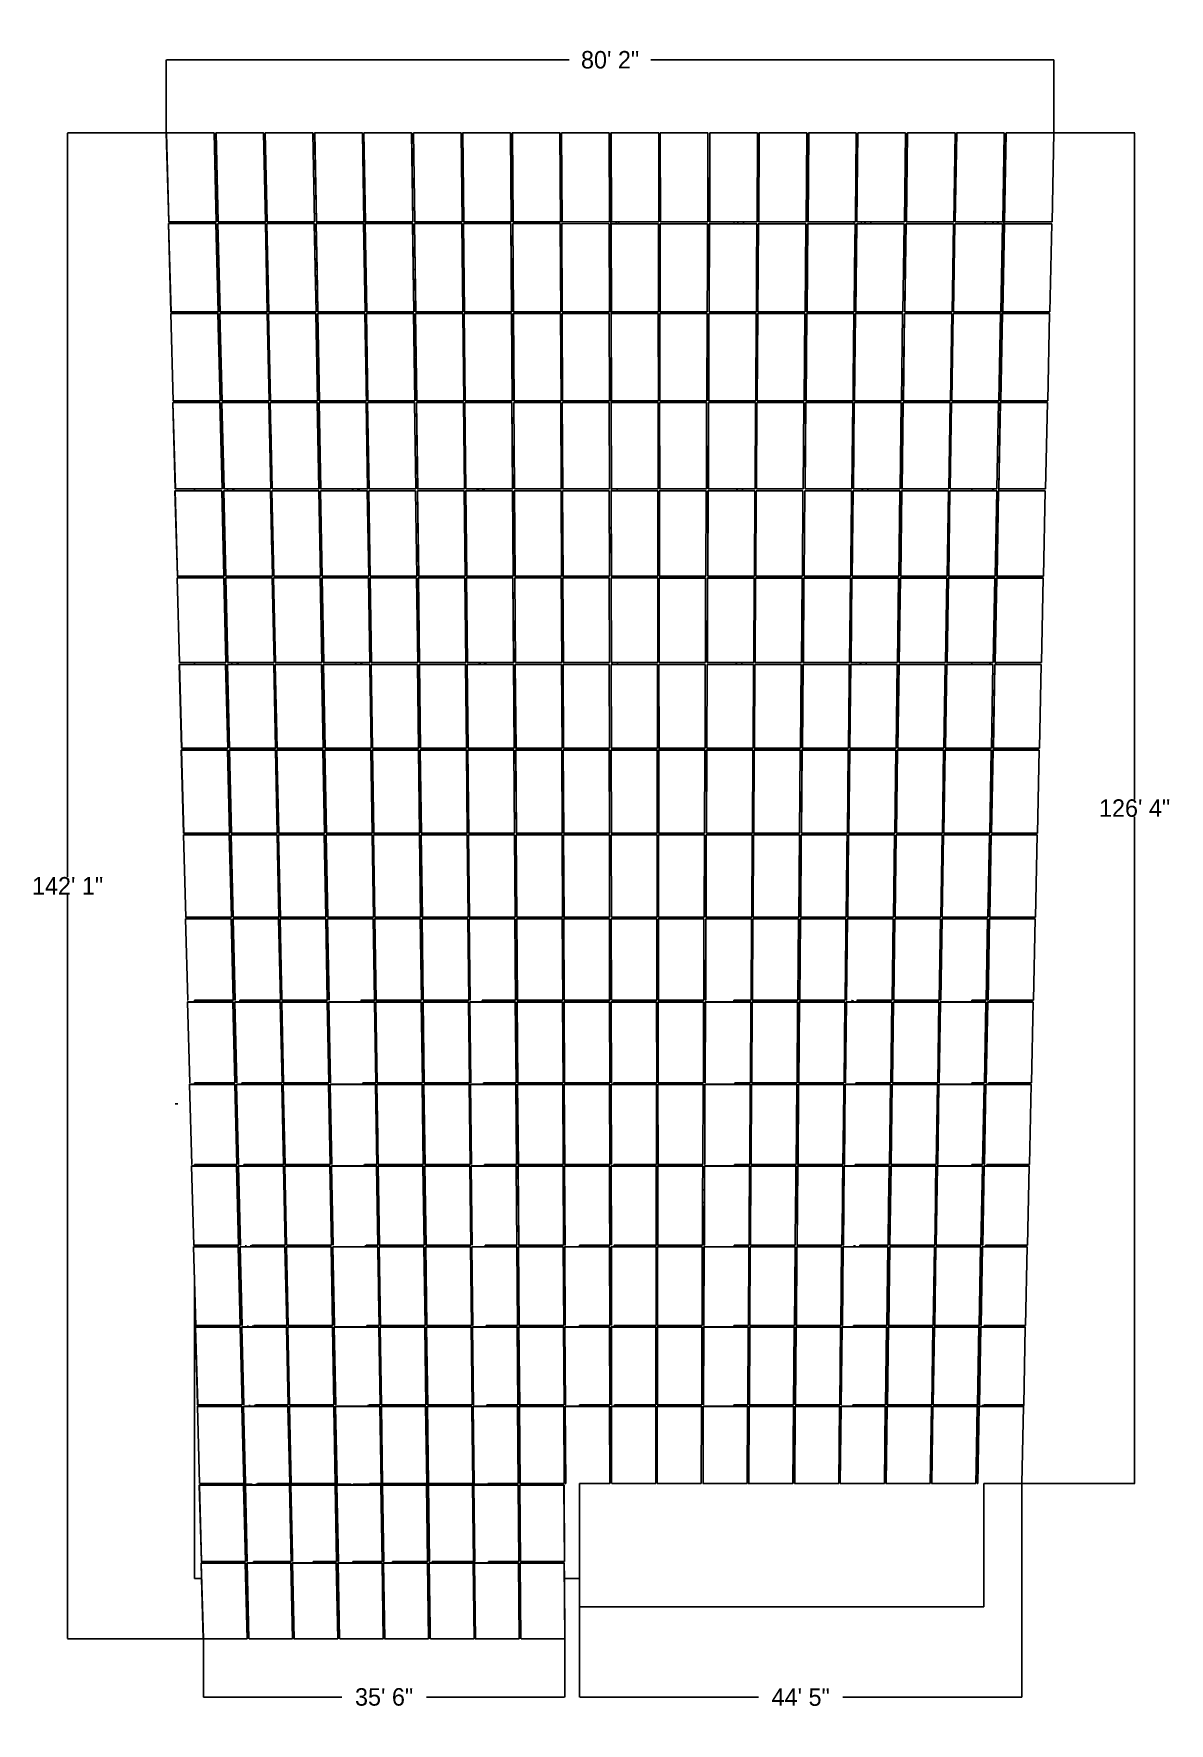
# Model space of a CAD drawing. Header units: inches. Extents: x -877 to 684, y -1170 to 1151.
import ezdxf

# ---------------------------------------------------------------- set-up
doc = ezdxf.new("R2010")
doc.units = ezdxf.units.IN
doc.header["$MEASUREMENT"] = 0
doc.dimstyles.get("Standard").update_dxf_attribs({"dimtxt": 24, "dimasz": 0.18, "dimexe": 0.18, "dimexo": 0.0625, "dimgap": 0.09, "dimtad": 0, "dimtih": 1, "dimtoh": 1, "dimdec": 4, "dimzin": 0, "dimdsep": 46, "dimtxsty": 'Standard', "dimcen": 0.09, "dimclrd": 1, "dimclre": 1, "dimclrt": 1, "dimadec": 0, "dimazin": 0, "dimtfac": 1, "dimtdec": 4, "dimtofl": 0, "dimtmove": 0, "dimatfit": 3, "dimfxl": 1, "dimtolj": 1, "dimtzin": 0, "dimarcsym": 0})

msp = doc.modelspace()

# ---------------------------------------------------------------- blocks, each defined once
blk = doc.blocks.new('*D1')
at = {"color": 1, "lineweight": -2, "transparency": 16777216}
for p, q in [((525.2, 1014.8), (636.3, 1014.8)), ((636.1, 1014.6), (636.1, 99)), ((636.1, -840.8), (636.1, 74.8)), ((481.1, -841), (636.3, -841))]:
    blk.add_line(p, q, dxfattribs=at)
at = {"color": 1, "transparency": 16777216}
for points in [[(636.1, 1014.6), (636.2, 1014.6), (636.1, 1014.8)], [(636.1, -840.8), (636.2, -840.8), (636.1, -841)]]:
    blk.add_solid(points, dxfattribs=at)
at = {"layer": 'Defpoints', "color": 0, "transparency": 16777216}
for p in [(525.2, 1014.8), (481.1, -841), (636.1, -841)]:
    blk.add_point(p, dxfattribs=at)
at = {"color": 1, "transparency": 16777216, "insert": (636.1, 86.9), "char_height": 24, "attachment_point": 5}
blk.add_mtext('\\A1;126\' 4"', dxfattribs=at)
blk = doc.blocks.new('*D2')
at = {"color": 1, "lineweight": -2, "transparency": 16777216}
for p, q in [((-126.8, -841.1), (-126.8, -1134.7)), ((481.1, -841.1), (481.1, -1134.7)), ((-126.6, -1134.6), (119.1, -1134.6)), ((480.9, -1134.6), (235.3, -1134.6))]:
    blk.add_line(p, q, dxfattribs=at)
at = {"color": 1, "transparency": 16777216}
for points in [[(-126.6, -1134.5), (-126.6, -1134.6), (-126.8, -1134.6)], [(480.9, -1134.5), (480.9, -1134.6), (481.1, -1134.6)]]:
    blk.add_solid(points, dxfattribs=at)
at = {"layer": 'Defpoints', "color": 0, "transparency": 16777216}
for p in [(-126.8, -841), (481.1, -841), (481.1, -1134.6)]:
    blk.add_point(p, dxfattribs=at)
at = {"color": 1, "transparency": 16777216, "insert": (177.2, -1134.6), "char_height": 24, "attachment_point": 5}
blk.add_mtext('\\A1;44\' 5"', dxfattribs=at)
blk = doc.blocks.new('*D3')
at = {"color": 1, "lineweight": -2, "transparency": 16777216}
for p, q in [((-643.7, -1054.3), (-643.7, -1134.6)), ((-147.2, -1054.3), (-147.2, -1134.6)), ((-643.5, -1134.4), (-453.5, -1134.4)), ((-147.4, -1134.4), (-337.3, -1134.4))]:
    blk.add_line(p, q, dxfattribs=at)
at = {"color": 1, "transparency": 16777216}
for points in [[(-643.5, -1134.4), (-643.5, -1134.4), (-643.7, -1134.4)], [(-147.4, -1134.4), (-147.4, -1134.4), (-147.2, -1134.4)]]:
    blk.add_solid(points, dxfattribs=at)
at = {"layer": 'Defpoints', "color": 0, "transparency": 16777216}
for p in [(-643.7, -1054.2), (-147.2, -1054.2), (-643.7, -1134.4)]:
    blk.add_point(p, dxfattribs=at)
at = {"color": 1, "transparency": 16777216, "insert": (-395.4, -1134.4), "char_height": 24, "attachment_point": 5}
blk.add_mtext('\\A1;35\' 6"', dxfattribs=at)
blk = doc.blocks.new('*D4')
at = {"color": 1, "lineweight": -2, "transparency": 16777216}
for p, q in [((-694.9, 1014.8), (-830.6, 1014.8)), ((-830.4, 1014.6), (-830.4, -7.6)), ((-830.4, -1054), (-830.4, -31.8)), ((-643.7, -1054.2), (-830.6, -1054.2))]:
    blk.add_line(p, q, dxfattribs=at)
at = {"color": 1, "transparency": 16777216}
for points in [[(-830.5, 1014.6), (-830.4, 1014.6), (-830.4, 1014.8)], [(-830.5, -1054), (-830.4, -1054), (-830.4, -1054.2)]]:
    blk.add_solid(points, dxfattribs=at)
at = {"layer": 'Defpoints', "color": 0, "transparency": 16777216}
for p in [(-694.8, 1014.8), (-830.4, -1054.2), (-643.7, -1054.2)]:
    blk.add_point(p, dxfattribs=at)
at = {"color": 1, "transparency": 16777216, "insert": (-830.4, -19.7), "char_height": 24, "attachment_point": 5}
blk.add_mtext('\\A1;142\' 1"', dxfattribs=at)
blk = doc.blocks.new('*D5')
at = {"color": 1, "lineweight": -2, "transparency": 16777216}
for p, q in [((-694.8, 1014.9), (-694.8, 1115.3)), ((-694.6, 1115.1), (-140.9, 1115.1)), ((525, 1115.1), (-28.7, 1115.1)), ((525.2, 1014.8), (525.2, 1115.3))]:
    blk.add_line(p, q, dxfattribs=at)
at = {"color": 1, "transparency": 16777216}
for points in [[(-694.6, 1115.2), (-694.6, 1115.1), (-694.8, 1115.1)], [(525, 1115.2), (525, 1115.1), (525.2, 1115.1)]]:
    blk.add_solid(points, dxfattribs=at)
at = {"layer": 'Defpoints', "color": 0, "transparency": 16777216}
for p in [(525.2, 1115.1), (-694.8, 1014.8), (525.2, 1014.8)]:
    blk.add_point(p, dxfattribs=at)
at = {"color": 1, "transparency": 16777216, "insert": (-84.8, 1115.1), "char_height": 24, "attachment_point": 5}
blk.add_mtext('\\A1;80\' 2"', dxfattribs=at)

# ---------------------------------------------------------------- dimensions: what is measured, and where the dimension line sits
for base, p1, p2, text, picture, middle in [((525.15488, 1115.14902), (-694.81205, 1014.79593), (525.15488, 1014.76374), '80\' 2"', '*D5', (-84.82858, 1115.14902)), ((481.08417, -1134.56786), (-126.75554, -840.98792), (481.08417, -841.00233), '44\' 5"', '*D2', (177.16432, -1134.56786)), ((-643.66974, -1134.38786), (-147.19496, -1054.21449), (-643.66974, -1054.20185), '35\' 6"', '*D3', (-395.43235, -1134.38786))]:
    dim = msp.add_linear_dim(base=base, p1=p1, p2=p2, text=text, dimstyle='Standard')
    dim.commit()
    dim.dimension.update_dxf_attribs({"geometry": picture, "text_midpoint": middle})
for base, p1, p2, text, picture, middle in [((-830.42068, -1054.20185), (-694.81205, 1014.79593), (-643.66974, -1054.20185), '142\' 1"', '*D4', (-830.42068, -19.70296)), ((636.12105, -841.00366), (525.15488, 1014.76374), (481.08415, -841.00366), '126\' 4"', '*D1', (636.12105, 86.88004))]:
    dim = msp.add_linear_dim(base=base, p1=p1, p2=p2, angle=90, text=text, dimstyle='Standard')
    dim.commit()
    dim.dimension.update_dxf_attribs({"geometry": picture, "text_midpoint": middle})

# ---------------------------------------------------------------- linework, layer by layer
for p, q in [((-694.81205, 1014.79593), (-694.61112, 1014.79478)), ((-691.44806, 892.64872), (-694.81205, 1014.79593)), ((-694.61112, 1014.79478), (-694.51581, 1014.79593)), ((-691.2481, 892.64758), (-694.61112, 1014.79478)), ((-629.1713, 1014.79483), (-694.51581, 1014.79593)), ((-626.12511, 892.64762), (-629.1713, 1014.79483)), ((-628.94445, 1014.6093), (-629.1713, 1014.79483)), ((-628.94445, 1014.6093), (-625.90046, 892.50682)), ((-626.63498, 1014.79483), (-626.43406, 1014.79368)), ((-623.60108, 892.64762), (-626.63498, 1014.79483)), ((-626.43406, 1014.79368), (-626.33875, 1014.79483)), ((-623.40112, 892.64648), (-626.43406, 1014.79368)), ((-560.99424, 1014.79372), (-626.33875, 1014.79483)), ((-558.27814, 892.64652), (-560.99424, 1014.79372)), ((-560.79198, 1014.60819), (-560.99424, 1014.79372)), ((-560.79198, 1014.60819), (-558.07783, 892.50572)), ((-559.04324, 1014.79218), (-558.84231, 1014.79103)), ((-556.33658, 892.645), (-559.04324, 1014.79218)), ((-558.84231, 1014.79103), (-558.747, 1014.79218)), ((-556.13663, 892.64386), (-558.84231, 1014.79103)), ((-493.4025, 1014.79108), (-558.747, 1014.79218)), ((-491.01365, 892.64391), (-493.4025, 1014.79108)), ((-493.22461, 1014.60555), (-493.4025, 1014.79108)), ((-493.22461, 1014.60555), (-490.83747, 892.50311)), ((-490.86619, 1014.79108), (-490.66526, 1014.78993)), ((-488.48962, 892.64391), (-490.86619, 1014.79108)), ((-490.66526, 1014.78993), (-490.56995, 1014.79108)), ((-488.28967, 892.64277), (-490.66526, 1014.78993)), ((-425.22546, 1014.78997), (-490.56995, 1014.79108)), ((-423.16669, 892.64281), (-425.22546, 1014.78997)), ((-425.07215, 1014.60445), (-425.22546, 1014.78997)), ((-425.07215, 1014.60445), (-423.07042, 895.79945)), ((-423.27446, 1014.78844), (-423.07354, 1014.78729)), ((-421.22514, 892.64129), (-423.27446, 1014.78844)), ((-423.07354, 1014.78729), (-422.97823, 1014.78844)), ((-421.0252, 892.64015), (-423.07354, 1014.78729)), ((-357.63374, 1014.78733), (-422.97823, 1014.78844)), ((-355.90223, 892.6402), (-357.63374, 1014.78733)), ((-357.5048, 1014.60181), (-357.63374, 1014.78733)), ((-357.5048, 1014.60181), (-355.77453, 892.4994)), ((-355.09743, 1014.78733), (-354.89651, 1014.78618)), ((-353.3782, 892.6402), (-355.09743, 1014.78733)), ((-354.89651, 1014.78618), (-354.80119, 1014.78733)), ((-353.17825, 892.63906), (-354.89651, 1014.78618)), ((-289.45672, 1014.78622), (-354.80119, 1014.78733)), ((-288.05529, 892.6391), (-289.45672, 1014.78622)), ((-289.35235, 1014.6007), (-289.45672, 1014.78622)), ((-289.35235, 1014.6007), (-287.95193, 892.4983)), ((-287.50573, 1014.78469), (-287.30482, 1014.78354)), ((-286.11375, 892.63758), (-287.50573, 1014.78469)), ((-287.30482, 1014.78354), (-287.20949, 1014.78469)), ((-285.9138, 892.63644), (-287.30482, 1014.78354)), ((-221.86502, 1014.78358), (-287.20949, 1014.78469)), ((-220.79085, 892.63648), (-221.86502, 1014.78358)), ((-221.78503, 1014.59806), (-221.86502, 1014.78358)), ((-221.78503, 1014.59806), (-220.71163, 892.49569)), ((-219.32871, 1014.78358), (-219.1278, 1014.78243)), ((-218.26682, 892.63648), (-219.32871, 1014.78358)), ((-219.1278, 1014.78243), (-219.03248, 1014.78358)), ((-218.06688, 892.63535), (-219.1278, 1014.78243)), ((-153.68801, 1014.78248), (-219.03248, 1014.78358)), ((-152.94392, 892.63539), (-153.68801, 1014.78248)), ((-153.6326, 1014.59695), (-153.68801, 1014.78248)), ((-153.6326, 1014.59695), (-152.88905, 892.49459)), ((-151.73704, 1014.78094), (-151.53613, 1014.77979)), ((-151.00239, 892.63387), (-151.73704, 1014.78094)), ((-151.53613, 1014.77979), (-151.4408, 1014.78094)), ((-150.80245, 892.63273), (-151.53613, 1014.77979)), ((-86.09635, 1014.77983), (-151.4408, 1014.78094)), ((-85.67951, 892.63277), (-86.09635, 1014.77983)), ((-86.06531, 1014.59431), (-86.09635, 1014.77983)), ((-86.06531, 1014.59431), (-85.64876, 892.49197)), ((-83.55657, 1013.73344), (-84.30828, 1013.73344)), ((-84.02436, 926.52574), (-84.30828, 1013.73344)), ((-83.56004, 1014.77983), (-83.35913, 1014.77868)), ((-83.55657, 1013.73344), (-83.56004, 1014.77983)), ((-83.15548, 892.63277), (-83.55657, 1013.73344)), ((-83.35913, 1014.77868), (-83.2638, 1014.77983)), ((-82.95554, 892.63163), (-83.35913, 1014.77868)), ((-17.91935, 1014.77873), (-83.2638, 1014.77983)), ((-17.8326, 892.63168), (-17.91935, 1014.77873)), ((-17.91289, 1014.59321), (-17.91935, 1014.77873)), ((-17.91289, 1014.59321), (-17.8262, 892.49088)), ((-15.96839, 1014.77719), (-15.76748, 1014.77604)), ((-15.89107, 892.63016), (-15.96839, 1014.77719)), ((-15.76748, 1014.77604), (-15.67215, 1014.77719)), ((-15.69114, 892.62902), (-15.76748, 1014.77604)), ((49.67229, 1014.77609), (-15.67215, 1014.77719)), ((49.4318, 892.62906), (49.67229, 1014.77609)), ((51.93718, 892.48826), (52.18977, 1014.59057)), ((51.95582, 892.62906), (52.2086, 1014.77609)), ((52.15575, 892.62792), (52.4095, 1014.77494)), ((52.18977, 1014.59057), (52.2086, 1014.77609)), ((52.2086, 1014.77609), (52.4095, 1014.77494)), ((52.4095, 1014.77494), (52.50483, 1014.77609)), ((117.84927, 1014.77498), (52.50483, 1014.77609)), ((117.27869, 892.62797), (117.84927, 1014.77498)), ((119.17743, 892.48565), (119.75703, 1014.58793)), ((119.2202, 892.62645), (119.80023, 1014.77345)), ((119.42013, 892.62531), (120.00112, 1014.7723)), ((119.75703, 1014.58793), (119.80023, 1014.77345)), ((119.80023, 1014.77345), (120.00112, 1014.7723)), ((120.00112, 1014.7723), (120.09646, 1014.77345)), ((185.44088, 1014.77234), (120.09646, 1014.77345)), ((184.54306, 892.62535), (185.44088, 1014.77234)), ((186.99997, 892.48455), (187.90942, 1014.58682)), ((187.06709, 892.62535), (187.97719, 1014.77234)), ((187.26701, 892.62421), (188.17808, 1014.77119)), ((187.90942, 1014.58682), (187.97719, 1014.77234)), ((187.97719, 1014.77234), (188.17808, 1014.77119)), ((188.17808, 1014.77119), (188.27343, 1014.77234)), ((253.61784, 1014.77123), (188.27343, 1014.77234)), ((252.44869, 898.46893), (253.61784, 1014.77123)), ((254.33144, 892.62273), (255.5688, 1014.7697)), ((254.37006, 905.30713), (255.47665, 1014.58418)), ((254.53136, 892.6216), (255.76969, 1014.76855)), ((255.47665, 1014.58418), (255.5688, 1014.7697)), ((255.5688, 1014.7697), (255.76969, 1014.76855)), ((255.76969, 1014.76855), (255.86503, 1014.7697)), ((321.20944, 1014.76859), (255.86503, 1014.7697)), ((319.65428, 892.62164), (321.20944, 1014.76859)), ((322.06271, 892.48084), (323.62902, 1014.58307)), ((322.17831, 892.62164), (323.74575, 1014.76859)), ((322.37822, 892.6205), (323.94663, 1014.76744)), ((323.62902, 1014.58307), (323.74575, 1014.76859)), ((323.74575, 1014.76859), (323.94663, 1014.76744)), ((323.94663, 1014.76744), (324.04198, 1014.76859)), ((389.38638, 1014.76748), (324.04198, 1014.76859)), ((387.50114, 892.62054), (389.38638, 1014.76748)), ((389.3029, 892.47823), (391.19623, 1014.58043)), ((389.44263, 892.61902), (391.33733, 1014.76595)), ((389.64255, 892.61788), (391.53821, 1014.7648)), ((391.19623, 1014.58043), (391.33733, 1014.76595)), ((391.33733, 1014.76595), (391.53821, 1014.7648)), ((391.53821, 1014.7648), (391.63356, 1014.76595)), ((456.97795, 1014.76484), (391.63356, 1014.76595)), ((454.76546, 892.61793), (456.95927, 1013.73344)), ((456.68026, 924.18862), (458.26486, 1013.73344)), ((456.95927, 1013.73344), (456.97795, 1014.76484)), ((458.26486, 1013.73344), (456.95927, 1013.73344)), ((457.12541, 892.47713), (459.34859, 1014.57933)), ((457.28949, 892.61793), (459.51426, 1014.76484)), ((457.48939, 892.61679), (459.71514, 1014.76369)), ((459.34859, 1014.57933), (459.51426, 1014.76484)), ((459.51426, 1014.76484), (459.71514, 1014.76369)), ((459.71514, 1014.76369), (459.8105, 1014.76484)), ((525.15488, 1014.76374), (459.8105, 1014.76484)), ((522.6123, 892.61683), (525.15488, 1014.76374)), ((-85.33605, 923.75411), (-85.01199, 925.02655)), ((-85.31973, 922.44115), (-85.33605, 923.75411)), ((-84.96415, 921.17716), (-85.31973, 922.44115)), ((-83.96332, 907.77621), (-85.31973, 922.44115)), ((-85.01199, 925.02655), (-84.36965, 926.17176)), ((-84.29354, 920.04827), (-84.96415, 921.17716)), ((-84.36965, 926.17176), (-84.02436, 926.52574)), ((-84.00235, 919.76422), (-84.29354, 920.04827)), ((-84.00235, 919.76422), (-84.02436, 926.52574)), ((-83.96332, 907.77621), (-84.00235, 919.76422)), ((-83.70089, 827.16682), (-83.96332, 907.77621)), ((252.44869, 898.46893), (254.37006, 905.30713)), ((254.24019, 892.48194), (254.37006, 905.30713)), ((452.67672, 697.95168), (456.64164, 922.00633)), ((456.64164, 922.00633), (456.68026, 924.18862)), ((456.78394, 922.5651), (456.64164, 922.00633)), ((456.68026, 924.18862), (456.76762, 923.87806)), ((456.76762, 923.87806), (456.78394, 922.5651)), ((-691.76556, 892.64758), (-691.8377, 892.64758)), ((-691.76633, 890.05738), (-691.56639, 890.05625)), ((-688.43356, 769.11215), (-691.76633, 890.05738)), ((-691.56639, 890.05625), (-691.47155, 890.05739)), ((-688.23458, 769.11102), (-691.56639, 890.05625)), ((-691.44806, 892.64872), (-691.5429, 892.64758)), ((-626.45012, 890.05629), (-691.47155, 890.05739)), ((-691.44806, 892.64872), (-691.19997, 892.50791)), ((-691.2481, 892.64758), (-691.44806, 892.64872)), ((-691.15325, 892.64872), (-691.2481, 892.64758)), ((-625.90046, 892.50682), (-691.19997, 892.50791)), ((-626.12511, 892.64762), (-691.15325, 892.64872)), ((-635.19936, 892.64761), (-626.12507, 892.64609)), ((-623.43203, 769.11107), (-626.45012, 890.05629)), ((-626.22538, 889.91643), (-626.45012, 890.05629)), ((-626.22538, 889.91643), (-624.66006, 827.16682)), ((-625.90046, 892.50682), (-626.12511, 892.64762)), ((-626.12507, 892.64609), (-626.12511, 892.64762)), ((-623.91859, 892.64648), (-623.99073, 892.64648)), ((-623.92635, 890.05629), (-623.72641, 890.05515)), ((-622.36332, 827.16682), (-623.92635, 890.05629)), ((-623.72641, 890.05515), (-623.63158, 890.05629)), ((-620.72145, 769.10994), (-623.72641, 890.05515)), ((-623.60108, 892.64762), (-623.69592, 892.64648)), ((-623.63158, 890.05629), (-619.40671, 890.05621)), ((-623.60108, 892.64762), (-623.37733, 892.50682)), ((-623.40112, 892.64648), (-623.60108, 892.64762)), ((-623.30627, 892.64762), (-623.40112, 892.64648)), ((-619.46588, 892.50675), (-623.37733, 892.50682)), ((-558.27814, 892.64652), (-623.30627, 892.64762)), ((-619.40671, 890.05621), (-619.46588, 892.50675)), ((-611.91626, 892.50662), (-619.46588, 892.50675)), ((-619.40671, 890.05621), (-611.85781, 890.05608)), ((-611.85781, 890.05608), (-611.91626, 892.50662)), ((-610.61924, 892.5066), (-611.91626, 892.50662)), ((-611.85781, 890.05608), (-610.56092, 890.05606)), ((-610.61924, 892.5066), (-610.56092, 890.05606)), ((-600.95984, 892.50644), (-610.61924, 892.5066)), ((-610.56092, 890.05606), (-599.30977, 890.05587)), ((-599.30977, 890.05587), (-600.95984, 892.50644)), ((-589.3064, 892.50624), (-600.95984, 892.50644)), ((-599.30977, 890.05587), (-587.68834, 890.05568)), ((-587.68834, 890.05568), (-589.3064, 892.50624)), ((-558.07783, 892.50572), (-589.3064, 892.50624)), ((-587.68834, 890.05568), (-558.61015, 890.05519)), ((-567.35239, 892.64652), (-558.2781, 892.64499)), ((-555.9189, 769.10998), (-558.61015, 890.05519)), ((-558.40974, 889.91533), (-558.61015, 890.05519)), ((-558.40974, 889.91533), (-557.39223, 844.17214)), ((-558.07783, 892.50572), (-558.27814, 892.64652)), ((-558.2781, 892.64499), (-558.27814, 892.64652)), ((-556.65409, 892.64386), (-556.72623, 892.64386)), ((-556.6688, 890.05367), (-556.46886, 890.05254)), ((-555.5909, 841.44402), (-556.6688, 890.05367)), ((-556.46886, 890.05254), (-556.37402, 890.05367)), ((-553.78793, 769.10735), (-556.46886, 890.05254)), ((-556.33658, 892.645), (-556.43143, 892.64386)), ((-491.35261, 890.05258), (-556.37402, 890.05367)), ((-556.33658, 892.645), (-556.13697, 892.5042)), ((-556.13663, 892.64386), (-556.33658, 892.645)), ((-490.83747, 892.50311), (-556.13697, 892.5042)), ((-556.04178, 892.645), (-556.13663, 892.64386)), ((-491.01365, 892.64391), (-556.04178, 892.645)), ((-500.0879, 892.6439), (-491.01362, 892.64238)), ((-488.98539, 769.10739), (-491.35261, 890.05258)), ((-491.17633, 889.91272), (-491.35261, 890.05258)), ((-491.17633, 889.91272), (-489.94866, 827.16682)), ((-490.83747, 892.50311), (-491.01365, 892.64391)), ((-491.01362, 892.64238), (-491.01365, 892.64391)), ((-488.80713, 892.64277), (-488.87927, 892.64277)), ((-488.82884, 890.05258), (-488.62891, 890.05144)), ((-487.60431, 827.16682), (-488.82884, 890.05258)), ((-488.62891, 890.05144), (-488.53406, 890.05258)), ((-486.27481, 769.10626), (-488.62891, 890.05144)), ((-488.48962, 892.64391), (-488.58447, 892.64277)), ((-488.53406, 890.05258), (-445.31018, 890.05185)), ((-488.48962, 892.64391), (-488.31435, 892.50311)), ((-488.28967, 892.64277), (-488.48962, 892.64391)), ((-445.35272, 892.50238), (-488.31435, 892.50311)), ((-488.19481, 892.64391), (-488.28967, 892.64277)), ((-423.16669, 892.64281), (-488.19481, 892.64391)), ((-445.31018, 890.05185), (-445.35272, 892.50238)), ((-444.5663, 892.50237), (-445.35272, 892.50238)), ((-445.31018, 890.05185), (-444.52384, 890.05183)), ((-444.52384, 890.05183), (-444.5663, 892.50237)), ((-437.8031, 892.50226), (-444.5663, 892.50237)), ((-444.52384, 890.05183), (-437.76128, 890.05172)), ((-437.76128, 890.05172), (-437.8031, 892.50226)), ((-437.01668, 892.50224), (-437.8031, 892.50226)), ((-437.76128, 890.05172), (-436.97494, 890.05171)), ((-436.97494, 890.05171), (-437.01668, 892.50224)), ((-436.09038, 892.50223), (-437.01668, 892.50224)), ((-436.97494, 890.05171), (-436.04873, 890.05169)), ((-436.09038, 892.50223), (-436.04873, 890.05169)), ((-432.28503, 892.50216), (-436.09038, 892.50223)), ((-436.04873, 890.05169), (-431.0981, 890.05161)), ((-431.0981, 890.05161), (-432.28503, 892.50216)), ((-423.01486, 892.50201), (-432.28503, 892.50216)), ((-432.24094, 892.64281), (-423.16667, 892.64128)), ((-431.0981, 890.05161), (-423.51265, 890.05148)), ((-421.47227, 769.10631), (-423.51265, 890.05148)), ((-423.36071, 889.91162), (-423.51265, 890.05148)), ((-423.36071, 889.91162), (-423.08404, 873.50565)), ((-423.01486, 892.50201), (-423.16669, 892.64281)), ((-423.16667, 892.64128), (-423.16669, 892.64281)), ((-420.35503, 890.04994), (-423.07042, 895.79945)), ((-423.07042, 895.79945), (-423.01486, 892.50201)), ((-421.54266, 892.64015), (-421.6148, 892.64015)), ((-421.5713, 890.04996), (-421.37138, 890.04882)), ((-421.22917, 869.67605), (-421.5713, 890.04996)), ((-421.37138, 890.04882), (-421.27653, 890.04996)), ((-419.34131, 769.10367), (-421.37138, 890.04882)), ((-421.22514, 892.64129), (-421.32, 892.64015)), ((-421.27653, 890.04996), (-420.35503, 890.04994)), ((-421.22514, 892.64129), (-421.07401, 892.50049)), ((-421.0252, 892.64015), (-421.22514, 892.64129)), ((-355.77453, 892.4994), (-421.07401, 892.50049)), ((-420.93034, 892.64129), (-421.0252, 892.64015)), ((-355.90223, 892.6402), (-420.93034, 892.64129)), ((-420.35503, 890.04994), (-356.25513, 890.04887)), ((-364.97648, 892.64019), (-355.90221, 892.63867)), ((-354.53878, 769.10372), (-356.25513, 890.04887)), ((-356.12732, 889.90901), (-356.25513, 890.04887)), ((-356.12732, 889.90901), (-355.23725, 827.16682)), ((-355.77453, 892.4994), (-355.90223, 892.6402)), ((-355.90221, 892.63867), (-355.90223, 892.6402)), ((-353.69572, 892.63906), (-353.76786, 892.63906)), ((-353.73136, 890.04887), (-353.53144, 890.04773)), ((-352.84531, 827.16682), (-353.73136, 890.04887)), ((-353.53144, 890.04773), (-353.43659, 890.04887)), ((-351.82821, 769.10259), (-353.53144, 890.04773)), ((-353.3782, 892.6402), (-353.47305, 892.63906)), ((-288.41519, 890.04777), (-353.43659, 890.04887)), ((-353.3782, 892.6402), (-353.25141, 892.4994)), ((-353.17825, 892.63906), (-353.3782, 892.6402)), ((-287.95193, 892.4983), (-353.25141, 892.4994)), ((-353.08339, 892.6402), (-353.17825, 892.63906)), ((-288.05529, 892.6391), (-353.08339, 892.6402)), ((-297.12954, 892.63909), (-288.05527, 892.63757)), ((-287.02568, 769.10263), (-288.41519, 890.04777)), ((-288.31172, 889.90792), (-288.41519, 890.04777)), ((-288.31172, 889.90792), (-287.59115, 827.16682)), ((-287.95193, 892.4983), (-288.05529, 892.6391)), ((-288.05527, 892.63757), (-288.05529, 892.6391)), ((-286.43127, 892.63644), (-286.50341, 892.63644)), ((-286.47385, 890.04625), (-286.27393, 890.04511)), ((-285.75631, 827.16682), (-286.47385, 890.04625)), ((-286.27393, 890.04511), (-286.17908, 890.04625)), ((-284.89473, 769.1), (-286.27393, 890.04511)), ((-286.11375, 892.63758), (-286.20861, 892.63644)), ((-286.17908, 890.04625), (-271.2137, 890.046)), ((-286.11375, 892.63758), (-286.01109, 892.49678)), ((-285.9138, 892.63644), (-286.11375, 892.63758)), ((-271.23961, 892.49653), (-286.01109, 892.49678)), ((-285.81894, 892.63758), (-285.9138, 892.63644)), ((-220.79085, 892.63648), (-285.81894, 892.63758)), ((-271.2137, 890.046), (-271.23961, 892.49653)), ((-269.66677, 892.49651), (-271.23961, 892.49653)), ((-271.2137, 890.046), (-269.64101, 890.04597)), ((-269.64101, 890.04597), (-269.66677, 892.49651)), ((-263.68999, 892.49641), (-269.66677, 892.49651)), ((-269.64101, 890.04597), (-263.6648, 890.04587)), ((-263.6648, 890.04587), (-263.68999, 892.49641)), ((-262.11715, 892.49638), (-263.68999, 892.49641)), ((-263.6648, 890.04587), (-262.09211, 890.04584)), ((-262.09211, 890.04584), (-262.11715, 892.49638)), ((-261.56157, 892.49637), (-262.11715, 892.49638)), ((-262.09211, 890.04584), (-261.53659, 890.04583)), ((-261.56157, 892.49637), (-261.53659, 890.04583)), ((-253.65233, 892.49624), (-261.56157, 892.49637)), ((-261.53659, 890.04583), (-252.95587, 890.04569)), ((-252.95587, 890.04569), (-253.65233, 892.49624)), ((-253.6488, 892.49624), (-253.65233, 892.49624)), ((-252.95235, 890.04569), (-253.6488, 892.49624)), ((-220.71163, 892.49569), (-253.6488, 892.49624)), ((-252.95587, 890.04569), (-252.95235, 890.04569)), ((-252.95235, 890.04569), (-221.15769, 890.04516)), ((-229.8651, 892.63648), (-220.79083, 892.63495)), ((-220.09221, 769.10004), (-221.15769, 890.04516)), ((-221.07835, 889.9053), (-221.15769, 890.04516)), ((-221.07835, 889.9053), (-220.52584, 827.16682)), ((-220.71163, 892.49569), (-220.79085, 892.63648)), ((-220.79083, 892.63495), (-220.79085, 892.63648)), ((-218.58435, 892.63535), (-218.65648, 892.63535)), ((-218.63392, 890.04516), (-218.43401, 890.04402)), ((-218.08631, 827.16682), (-218.63392, 890.04516)), ((-218.43401, 890.04402), (-218.33915, 890.04516)), ((-217.38164, 769.09891), (-218.43401, 890.04402)), ((-218.26682, 892.63648), (-218.36168, 892.63535)), ((-153.31777, 890.04406), (-218.33915, 890.04516)), ((-218.26682, 892.63648), (-218.1885, 892.49569)), ((-218.06688, 892.63535), (-218.26682, 892.63648)), ((-152.88905, 892.49459), (-218.1885, 892.49569)), ((-217.97201, 892.63648), (-218.06688, 892.63535)), ((-152.94392, 892.63539), (-217.97201, 892.63648)), ((-162.01817, 892.63538), (-152.94391, 892.63386)), ((-152.57912, 769.09896), (-153.31777, 890.04406)), ((-153.26277, 889.90421), (-153.31777, 890.04406)), ((-153.26277, 889.90421), (-152.87975, 827.16682)), ((-152.88905, 892.49459), (-152.94392, 892.63539)), ((-152.94391, 892.63386), (-152.94392, 892.63539)), ((-151.31992, 892.63273), (-151.39206, 892.63273)), ((-151.37644, 890.04254), (-151.17653, 890.0414)), ((-150.9973, 827.16682), (-151.37644, 890.04254)), ((-151.17653, 890.0414), (-151.08167, 890.04254)), ((-150.44819, 769.09632), (-151.17653, 890.0414)), ((-151.00239, 892.63387), (-151.09726, 892.63273)), ((-86.0603, 890.04145), (-151.08167, 890.04254)), ((-151.00239, 892.63387), (-150.94821, 892.49307)), ((-150.80245, 892.63273), (-151.00239, 892.63387)), ((-85.64876, 892.49197), (-150.94821, 892.49307)), ((-150.70759, 892.63387), (-150.80245, 892.63273)), ((-85.67951, 892.63277), (-150.70759, 892.63387)), ((-94.75375, 892.63277), (-85.6795, 892.63124)), ((-85.64568, 769.09637), (-86.0603, 890.04145)), ((-86.02942, 889.90159), (-86.0603, 890.04145)), ((-86.02942, 889.90159), (-85.81444, 827.16682)), ((-85.64876, 892.49197), (-85.67951, 892.63277)), ((-85.6795, 892.63124), (-85.67951, 892.63277)), ((-83.47301, 892.63163), (-83.54515, 892.63163)), ((-83.53653, 890.04145), (-83.33662, 890.04031)), ((-83.13407, 769.09637), (-83.53653, 890.04145)), ((-83.33662, 890.04031), (-83.24176, 890.04145)), ((-82.93512, 769.09524), (-83.33662, 890.04031)), ((-83.15548, 892.63277), (-83.25035, 892.63163)), ((-83.24176, 890.04145), (-76.35652, 890.04132)), ((-83.15548, 892.63277), (-83.12564, 892.49197)), ((-82.95554, 892.63163), (-83.15548, 892.63277)), ((-76.36378, 892.49186), (-83.12564, 892.49197)), ((-82.86067, 892.63277), (-82.95554, 892.63163)), ((-17.8326, 892.63168), (-82.86067, 892.63277)), ((-76.35652, 890.04132), (-76.36378, 892.49186)), ((-76.20181, 892.49186), (-76.36378, 892.49186)), ((-76.35652, 890.04132), (-76.19456, 890.04132)), ((-76.20181, 892.49186), (-76.19456, 890.04132)), ((-72.80291, 892.4918), (-76.20181, 892.49186)), ((-76.19456, 890.04132), (-72.60301, 890.04126)), ((-72.60301, 890.04126), (-72.80291, 892.4918)), ((-17.8262, 892.49088), (-72.80291, 892.4918)), ((-72.60301, 890.04126), (-18.22039, 890.04035)), ((-26.90685, 892.63167), (-17.8326, 892.63015)), ((-18.13261, 769.09528), (-18.22039, 890.04035)), ((-18.21386, 889.9005), (-18.22039, 890.04035)), ((-18.21386, 889.9005), (-18.16834, 827.16682)), ((-17.8262, 892.49088), (-17.8326, 892.63168)), ((-17.8326, 892.63015), (-17.8326, 892.63168)), ((-16.20861, 892.62902), (-16.28075, 892.62902)), ((-16.27907, 890.03883), (-16.07916, 890.03769)), ((-16.2383, 827.16682), (-16.27907, 890.03883)), ((-16.07916, 890.03769), (-15.9843, 890.03883)), ((-16.0017, 769.09265), (-16.07916, 890.03769)), ((-15.89107, 892.63016), (-15.98595, 892.62902)), ((49.03706, 890.03774), (-15.9843, 890.03883)), ((-15.89107, 892.63016), (-15.88537, 892.48936)), ((-15.69114, 892.62902), (-15.89107, 892.63016)), ((49.41406, 892.48826), (-15.88537, 892.48936)), ((-15.59627, 892.63016), (-15.69114, 892.62902)), ((49.4318, 892.62906), (-15.59627, 892.63016)), ((40.35755, 892.62906), (49.43179, 892.62753)), ((48.91425, 827.16682), (49.03706, 890.03774)), ((49.41406, 892.48826), (49.4318, 892.62906)), ((49.43179, 892.62753), (49.4318, 892.62906)), ((51.31242, 769.09269), (51.56083, 890.03774)), ((51.41353, 827.16682), (51.54233, 889.89788)), ((51.51136, 769.09156), (51.76073, 890.0366)), ((51.54233, 889.89788), (51.56083, 890.03774)), ((51.56083, 890.03774), (51.76073, 890.0366)), ((51.63828, 892.62792), (51.56615, 892.62792)), ((51.76073, 890.0366), (51.8556, 890.03774)), ((51.8556, 890.03774), (85.42929, 890.03717)), ((51.95582, 892.62906), (51.86095, 892.62792)), ((51.95582, 892.62906), (51.93718, 892.48826)), ((85.6645, 892.4877), (51.93718, 892.48826)), ((52.15575, 892.62792), (51.95582, 892.62906)), ((52.25063, 892.62906), (52.15575, 892.62792)), ((117.27869, 892.62797), (52.25063, 892.62906)), ((85.42929, 890.03717), (85.6645, 892.4877)), ((85.42929, 890.03717), (90.78807, 890.03708)), ((90.7967, 892.48761), (85.6645, 892.4877)), ((90.7967, 892.48761), (90.78807, 890.03708)), ((90.78807, 890.03708), (90.98104, 890.03707)), ((90.98969, 892.48761), (90.7967, 892.48761)), ((90.98104, 890.03707), (90.98969, 892.48761)), ((90.98104, 890.03707), (98.53011, 890.03695)), ((98.53947, 892.48748), (90.98969, 892.48761)), ((98.53011, 890.03695), (98.53947, 892.48748)), ((98.53011, 890.03695), (116.87695, 890.03664)), ((117.23661, 892.48717), (98.53947, 892.48748)), ((108.20444, 892.62796), (117.27868, 892.62643)), ((116.58424, 827.16682), (116.87695, 890.03664)), ((117.23661, 892.48717), (117.27869, 892.62797)), ((117.27868, 892.62643), (117.27869, 892.62797)), ((118.24582, 769.0901), (118.81826, 890.03512)), ((118.44476, 769.08897), (119.01816, 890.03398)), ((118.47884, 827.16682), (118.77563, 889.89527)), ((118.77563, 889.89527), (118.81826, 890.03512)), ((118.81826, 890.03512), (119.01816, 890.03398)), ((118.90266, 892.62531), (118.83052, 892.62531)), ((119.01816, 890.03398), (119.11303, 890.03512)), ((184.13437, 890.03402), (119.11303, 890.03512)), ((119.2202, 892.62645), (119.12532, 892.62531)), ((119.2202, 892.62645), (119.17743, 892.48565)), ((184.47684, 892.48455), (119.17743, 892.48565)), ((119.42013, 892.62531), (119.2202, 892.62645)), ((119.51501, 892.62645), (119.42013, 892.62531)), ((184.54306, 892.62535), (119.51501, 892.62645)), ((175.46881, 892.62534), (184.54304, 892.62382)), ((183.67325, 827.16682), (184.13437, 890.03402)), ((184.47684, 892.48455), (184.54306, 892.62535)), ((184.54304, 892.62382), (184.54306, 892.62535)), ((185.75887, 769.08902), (186.65814, 890.03402)), ((185.9578, 769.08789), (186.85804, 890.03289)), ((186.12494, 827.16682), (186.59118, 889.89417)), ((186.59118, 889.89417), (186.65814, 890.03402)), ((186.65814, 890.03402), (186.85804, 890.03289)), ((186.74954, 892.62421), (186.6774, 892.62421)), ((186.85804, 890.03289), (186.95291, 890.03402)), ((186.95291, 890.03402), (250.07838, 890.03296)), ((187.06709, 892.62535), (186.9722, 892.62421)), ((187.06709, 892.62535), (186.99997, 892.48455)), ((250.76692, 892.48348), (186.99997, 892.48455)), ((187.26701, 892.62421), (187.06709, 892.62535)), ((187.36189, 892.62535), (187.26701, 892.62421)), ((252.38993, 892.62425), (187.36189, 892.62535)), ((243.31569, 892.62425), (252.38992, 892.62272)), ((250.07838, 890.03296), (250.76692, 892.48348)), ((250.07838, 890.03296), (251.97425, 890.03293)), ((252.29938, 892.48346), (250.76692, 892.48348)), ((251.68468, 861.18351), (251.97425, 890.03293)), ((252.29938, 892.48346), (252.38993, 892.62425)), ((252.38992, 892.62272), (252.38993, 892.62425)), ((252.38993, 892.62425), (252.44869, 898.46893)), ((252.69225, 769.08643), (253.91555, 890.03141)), ((252.89118, 769.0853), (254.11545, 890.03027)), ((253.60047, 867.73873), (253.82446, 889.89156)), ((253.82446, 889.89156), (253.91555, 890.03141)), ((253.91555, 890.03141), (254.11545, 890.03027)), ((254.01389, 892.6216), (253.94175, 892.6216)), ((254.11545, 890.03027), (254.21032, 890.03141)), ((254.21032, 890.03141), (260.11557, 890.0313)), ((254.33144, 892.62273), (254.23655, 892.6216)), ((254.33144, 892.62273), (254.24019, 892.48194)), ((260.83175, 892.48183), (254.24019, 892.48194)), ((254.53136, 892.6216), (254.33144, 892.62273)), ((254.62624, 892.62274), (254.53136, 892.6216)), ((319.65428, 892.62164), (254.62624, 892.62274)), ((260.11557, 890.0313), (260.83175, 892.48183)), ((260.11557, 890.0313), (265.30367, 890.03122)), ((265.32889, 892.48175), (260.83175, 892.48183)), ((265.32889, 892.48175), (265.30367, 890.03122)), ((265.30367, 890.03122), (265.8676, 890.03121)), ((265.89288, 892.48174), (265.32889, 892.48175)), ((265.8676, 890.03121), (265.89288, 892.48174)), ((265.8676, 890.03121), (273.41666, 890.03108)), ((273.44265, 892.48162), (265.89288, 892.48174)), ((273.41666, 890.03108), (273.44265, 892.48162)), ((273.41666, 890.03108), (319.23165, 890.03031)), ((319.53959, 892.48084), (273.44265, 892.48162)), ((310.58003, 892.62163), (319.65426, 892.62011)), ((318.43225, 827.16682), (319.23165, 890.03031)), ((319.53959, 892.48084), (319.65428, 892.62164)), ((319.65426, 892.62011), (319.65428, 892.62164)), ((320.20528, 769.08534), (321.75542, 890.03031)), ((320.40421, 769.08421), (321.95531, 890.02918)), ((320.83634, 827.16682), (321.63998, 889.89046)), ((321.63998, 889.89046), (321.75542, 890.03031)), ((321.75542, 890.03031), (321.95531, 890.02918)), ((321.86075, 892.6205), (321.78861, 892.6205)), ((321.95531, 890.02918), (322.05019, 890.03031)), ((387.07151, 890.02922), (322.05019, 890.03031)), ((322.17831, 892.62164), (322.06271, 892.48084)), ((387.3621, 892.47975), (322.06271, 892.48084)), ((322.17831, 892.62164), (322.08342, 892.6205)), ((322.37822, 892.6205), (322.17831, 892.62164)), ((322.47311, 892.62164), (322.37822, 892.6205)), ((387.50114, 892.62054), (322.47311, 892.62164)), ((378.42689, 892.62054), (387.50111, 892.61901)), ((386.10225, 827.16682), (387.07151, 890.02922)), ((387.13863, 769.08275), (389.0128, 890.0277)), ((387.33756, 769.08162), (389.21269, 890.02656)), ((387.3621, 892.47975), (387.50114, 892.62054)), ((387.50111, 892.61901), (387.50114, 892.62054)), ((387.90166, 827.16682), (388.87324, 889.88785)), ((388.87324, 889.88785), (389.0128, 890.0277)), ((389.0128, 890.0277), (389.21269, 890.02656)), ((389.12508, 892.61788), (389.05294, 892.61788)), ((389.21269, 890.02656), (389.30757, 890.0277)), ((389.44263, 892.61902), (389.3029, 892.47823)), ((431.38597, 892.47752), (389.3029, 892.47823)), ((389.30757, 890.0277), (430.2015, 890.02701)), ((389.44263, 892.61902), (389.34774, 892.61788)), ((389.64255, 892.61788), (389.44263, 892.61902)), ((389.73744, 892.61902), (389.64255, 892.61788)), ((454.76546, 892.61793), (389.73744, 892.61902)), ((430.2015, 890.02701), (431.38597, 892.47752)), ((430.2015, 890.02701), (440.96904, 890.02683)), ((442.18317, 892.47734), (431.38597, 892.47752)), ((440.96904, 890.02683), (442.18317, 892.47734)), ((440.96904, 890.02683), (447.5753, 890.02672)), ((447.61785, 892.47725), (442.18317, 892.47734)), ((445.69121, 892.61792), (454.76543, 892.6164)), ((447.61785, 892.47725), (447.5753, 890.02672)), ((447.5753, 890.02672), (448.52666, 890.0267)), ((448.56931, 892.47724), (447.61785, 892.47725)), ((448.52666, 890.0267), (448.56931, 892.47724)), ((448.52666, 890.0267), (454.32888, 890.0266)), ((454.60229, 892.47713), (448.56931, 892.47724)), ((452.14004, 769.08167), (454.32888, 890.0266)), ((454.48932, 768.98567), (456.68875, 889.88675)), ((454.60229, 892.47713), (454.76546, 892.61793)), ((454.65165, 769.08167), (456.85265, 890.0266)), ((454.76543, 892.6164), (454.76546, 892.61793)), ((454.85057, 769.08054), (457.05254, 890.02546)), ((456.68875, 889.88675), (456.85265, 890.0266)), ((456.85265, 890.0266), (457.05254, 890.02546)), ((456.97193, 892.61679), (456.89979, 892.61679)), ((457.05254, 890.02546), (457.14742, 890.0266)), ((457.28949, 892.61793), (457.12541, 892.47713)), ((522.42479, 892.47604), (457.12541, 892.47713)), ((522.16873, 890.02551), (457.14742, 890.0266)), ((457.28949, 892.61793), (457.19459, 892.61679)), ((457.48939, 892.61679), (457.28949, 892.61793)), ((457.58429, 892.61793), (457.48939, 892.61679)), ((522.6123, 892.61683), (457.58429, 892.61793)), ((513.53806, 892.61683), (522.61227, 892.6153)), ((519.65304, 769.08058), (522.16873, 890.02551)), ((522.42479, 892.47604), (522.6123, 892.61683)), ((522.61227, 892.6153), (522.6123, 892.61683)), ((-421.22917, 869.67605), (-423.08404, 873.50565)), ((-423.08404, 873.50565), (-422.30256, 827.16682)), ((-420.51531, 827.16682), (-421.22917, 869.67605)), ((251.34325, 827.16682), (251.68468, 861.18351)), ((251.68468, 861.18351), (253.60047, 867.73873)), ((253.19025, 827.16682), (253.60047, 867.73873)), ((-555.5909, 841.44402), (-557.39223, 844.17214)), ((-557.39223, 844.17214), (-557.01567, 827.24343)), ((-555.21677, 824.57181), (-555.5909, 841.44402)), ((-624.66006, 827.16682), (-622.36332, 827.16682)), ((-624.66006, 827.16682), (-623.20945, 769.01506)), ((-620.92042, 769.11107), (-622.36332, 827.16682)), ((-555.46387, 824.9388), (-557.01567, 827.24343)), ((-557.01567, 827.24343), (-556.93176, 823.47091)), ((-556.93176, 823.47091), (-556.61319, 823.78948)), ((-556.93176, 823.47091), (-556.91225, 822.59391)), ((-556.92222, 823.04217), (-556.34858, 823.04217)), ((-556.61319, 822.29485), (-556.91225, 822.59391)), ((-556.91225, 822.59391), (-556.91201, 822.5833)), ((-556.59146, 822.26275), (-556.91201, 822.5833)), ((-556.91201, 822.5833), (-556.67226, 811.80473)), ((-556.61319, 823.78948), (-555.46387, 824.9388)), ((-556.44524, 823.57059), (-556.61319, 823.78948)), ((-556.61319, 822.29485), (-556.44524, 822.51374)), ((-556.59146, 822.26275), (-556.61319, 822.29485)), ((-556.58696, 822.26862), (-556.61319, 822.29485)), ((-556.59146, 822.26275), (-556.58696, 822.26862)), ((-555.13323, 820.80452), (-556.59146, 822.26275)), ((-555.13347, 820.81512), (-556.58696, 822.26862)), ((-556.3668, 823.38122), (-556.44524, 823.57059)), ((-556.44524, 822.51374), (-556.33966, 822.76863)), ((-556.39828, 823.23368), (-556.38447, 823.33855)), ((-556.38447, 823.12881), (-556.39828, 823.23368)), ((-556.38447, 823.33855), (-556.3668, 823.38122)), ((-556.34399, 823.03109), (-556.38447, 823.12881)), ((-556.3668, 823.38122), (-556.34399, 823.43628)), ((-556.34399, 823.43628), (-556.2796, 823.52019)), ((-556.31144, 822.98294), (-556.34399, 823.03109)), ((-556.3108, 822.98783), (-556.34399, 823.03109)), ((-556.33966, 822.76863), (-556.31144, 822.98294)), ((-556.33962, 823.02538), (-556.31156, 822.95765)), ((-556.31156, 822.95765), (-556.25368, 822.88222)), ((-556.31144, 822.98294), (-556.31104, 822.98602)), ((-556.3071, 822.9765), (-556.31144, 822.98294)), ((-556.31104, 822.98602), (-556.3108, 822.98783)), ((-556.31104, 822.98602), (-556.3071, 822.9765)), ((-556.30629, 822.98195), (-556.3108, 822.98783)), ((-556.29918, 822.9648), (-556.3071, 822.9765)), ((-556.3071, 822.9765), (-556.29776, 822.95395)), ((-556.29918, 822.9648), (-556.30629, 822.98195)), ((-556.2796, 822.94717), (-556.30629, 822.98195)), ((-556.24357, 822.89232), (-556.29918, 822.9648)), ((-556.29776, 822.95395), (-556.2311, 822.86708)), ((-556.2796, 823.52019), (-556.19568, 823.58459)), ((-556.22818, 822.90771), (-556.2796, 822.94717)), ((-556.25368, 822.88222), (-556.24929, 822.8765)), ((-556.24929, 822.8765), (-556.2449, 822.87078)), ((-556.2449, 822.87078), (-556.15803, 822.80412)), ((-556.24357, 822.89232), (-556.22818, 822.90771)), ((-556.2348, 822.88089), (-556.24357, 822.89232)), ((-556.15089, 822.8165), (-556.2348, 822.88089)), ((-556.2311, 822.86708), (-556.14423, 822.80042)), ((-556.19568, 822.88278), (-556.22818, 822.90771)), ((-556.19568, 823.58459), (-556.09796, 823.62506)), ((-556.09796, 822.8423), (-556.19568, 822.88278)), ((-556.15803, 822.80412), (-556.05687, 822.76222)), ((-556.05317, 822.77602), (-556.15089, 822.8165)), ((-556.04306, 822.75852), (-556.14423, 822.80042)), ((-556.09796, 823.62506), (-555.99309, 823.63887)), ((-555.99309, 822.82849), (-556.09796, 822.8423)), ((-556.05687, 822.76222), (-556.04972, 822.76128)), ((-555.94831, 822.76222), (-556.05317, 822.77602)), ((-556.04972, 822.76128), (-555.94831, 822.74793)), ((-556.04306, 822.75852), (-555.9345, 822.74423)), ((-555.99309, 823.63887), (-555.88822, 823.62506)), ((-555.88822, 822.8423), (-555.99309, 822.82849)), ((-555.94831, 822.76222), (-555.94831, 822.83439)), ((-555.84344, 822.77602), (-555.94831, 822.76222)), ((-555.94831, 822.75936), (-555.94831, 822.76222)), ((-555.94831, 822.74793), (-555.83975, 822.76222)), ((-555.94831, 822.74793), (-555.94831, 822.75936)), ((-555.9345, 822.74423), (-555.82594, 822.75852)), ((-555.88822, 823.62506), (-555.79049, 823.58459)), ((-555.79049, 822.88278), (-555.88822, 822.8423)), ((-555.74869, 822.81423), (-555.84344, 822.77602)), ((-555.83975, 822.76222), (-555.73858, 822.80412)), ((-555.82594, 822.75852), (-555.72478, 822.80042)), ((-555.79049, 823.58459), (-555.70658, 823.52019)), ((-555.70658, 822.94717), (-555.79049, 822.88278)), ((-555.74869, 822.81423), (-555.66182, 822.88089)), ((-555.73858, 822.80412), (-555.65171, 822.87078)), ((-555.72478, 822.80042), (-555.63791, 822.86708)), ((-555.70658, 823.52019), (-555.69309, 823.50261)), ((-555.64218, 823.03109), (-555.70658, 822.94717)), ((-555.63791, 823.46027), (-555.69309, 823.50261)), ((-555.69309, 823.50261), (-555.64218, 823.43628)), ((-555.59516, 822.96776), (-555.66182, 822.88089)), ((-555.58505, 823.3771), (-555.65171, 823.46397)), ((-555.65171, 822.87078), (-555.58505, 822.95765)), ((-555.59743, 823.36995), (-555.64218, 823.43628)), ((-555.64218, 823.43628), (-555.63498, 823.41889)), ((-555.60171, 823.12881), (-555.64218, 823.03109)), ((-555.63498, 823.41889), (-555.59743, 823.36995)), ((-555.63498, 823.41889), (-555.60171, 823.33855)), ((-555.60171, 823.33855), (-555.5879, 823.23368)), ((-555.5879, 823.23368), (-555.60171, 823.12881)), ((-555.59743, 823.36995), (-555.55696, 823.27224)), ((-555.59516, 822.96776), (-555.55862, 823.05597)), ((-555.54315, 823.27594), (-555.58505, 823.3771)), ((-555.58505, 822.95765), (-555.54433, 823.05597)), ((-555.55862, 823.05597), (-555.55696, 823.06251)), ((-555.55696, 823.27224), (-555.54315, 823.16738)), ((-555.54315, 823.16738), (-555.55696, 823.06251)), ((-555.54433, 823.05597), (-555.54315, 823.05881)), ((-555.52886, 823.16738), (-555.54315, 823.27594)), ((-555.54315, 823.05881), (-555.52886, 823.16738)), ((-555.21677, 824.57181), (-555.46387, 824.9388)), ((-555.13347, 820.81512), (-555.21677, 824.57181)), ((-555.13323, 820.80452), (-555.13347, 820.81512)), ((-554.93366, 811.80473), (-555.13323, 820.80452)), ((-489.94866, 827.16682), (-487.60431, 827.16682)), ((-489.94866, 827.16682), (-488.8108, 769.01139)), ((-486.47377, 769.10739), (-487.60431, 827.16682)), ((-422.30256, 827.16682), (-420.51531, 827.16682)), ((-422.30256, 827.16682), (-421.32179, 769.0103)), ((-419.54027, 769.1048), (-420.51531, 827.16682)), ((-355.23725, 827.16682), (-352.84531, 827.16682)), ((-355.23725, 827.16682), (-354.4122, 769.00771)), ((-352.02717, 769.10372), (-352.84531, 827.16682)), ((-287.59115, 827.16682), (-285.75631, 827.16682)), ((-287.59115, 827.16682), (-286.9232, 769.00663)), ((-285.09369, 769.10113), (-285.75631, 827.16682)), ((-220.52584, 827.16682), (-218.08631, 827.16682)), ((-220.52584, 827.16682), (-220.01363, 769.00404)), ((-217.5806, 769.10004), (-218.08631, 827.16682)), ((-152.87975, 827.16682), (-150.9973, 827.16682)), ((-152.87975, 827.16682), (-152.52465, 769.00296)), ((-150.64715, 769.09745), (-150.9973, 827.16682)), ((-85.81444, 827.16682), (-83.70089, 827.16682)), ((-85.81444, 827.16682), (-85.6151, 769.00037)), ((-83.50348, 766.53042), (-83.70089, 827.16682)), ((-18.16834, 827.16682), (-16.2383, 827.16682)), ((-18.16834, 827.16682), (-18.12614, 768.99928)), ((-16.20064, 769.09378), (-16.2383, 827.16682)), ((48.80081, 769.09269), (48.91425, 827.16682)), ((48.91425, 827.16682), (51.41353, 827.16682)), ((51.2941, 768.99669), (51.41353, 827.16682)), ((116.31386, 769.09161), (116.58424, 827.16682)), ((116.58424, 827.16682), (118.47884, 827.16682)), ((118.20361, 768.9941), (118.47884, 827.16682)), ((183.24726, 769.08902), (183.67325, 827.16682)), ((183.67325, 827.16682), (186.12494, 827.16682)), ((185.69254, 768.99302), (186.12494, 827.16682)), ((250.76029, 769.08793), (251.34325, 827.16682)), ((251.34325, 827.16682), (253.19025, 827.16682)), ((252.60203, 768.99043), (253.19025, 827.16682)), ((317.69367, 769.08534), (318.43225, 827.16682)), ((318.43225, 827.16682), (320.83634, 827.16682)), ((320.09095, 768.98935), (320.83634, 827.16682)), ((385.20669, 769.08426), (386.10225, 827.16682)), ((386.10225, 827.16682), (387.90166, 827.16682)), ((387.00041, 768.98676), (387.90166, 827.16682)), ((-554.93366, 811.80473), (-556.67226, 811.80473)), ((-556.67226, 811.80473), (-556.61527, 809.24269)), ((-555.16304, 807.13136), (-556.61527, 809.24269)), ((-556.61527, 809.24269), (-555.72042, 769.01398)), ((-554.83003, 807.13136), (-555.16304, 807.13136)), ((-554.83003, 807.13136), (-554.93366, 811.80473)), ((-553.9869, 769.10848), (-554.83003, 807.13136)), ((-688.74951, 769.11102), (-688.82129, 769.11102)), ((-688.75057, 766.54626), (-688.55162, 766.54513)), ((-685.44858, 646.78535), (-688.75057, 766.54626)), ((-688.55162, 766.54513), (-688.45725, 766.54626)), ((-685.25058, 646.78424), (-688.55162, 766.54513)), ((-688.43356, 769.11215), (-688.52794, 769.11102)), ((-688.45725, 766.54626), (-656.16976, 766.54571)), ((-688.43356, 769.11215), (-688.18777, 769.01615)), ((-688.23458, 769.11102), (-688.43356, 769.11215)), ((-688.14021, 769.11215), (-688.23458, 769.11102)), ((-656.16976, 769.01561), (-688.18777, 769.01615)), ((-623.43203, 769.11107), (-688.14021, 769.11215)), ((-656.16976, 766.54571), (-656.16976, 769.01561)), ((-623.20945, 769.01506), (-656.16976, 769.01561)), ((-656.16976, 766.54571), (-623.75572, 766.54517)), ((-632.46164, 769.11106), (-623.43199, 769.10955)), ((-620.76533, 646.78428), (-623.75572, 766.54517)), ((-623.53305, 766.45009), (-623.75572, 766.54517)), ((-623.53305, 766.45009), (-620.54478, 646.7322)), ((-623.20945, 769.01506), (-623.43203, 769.11107)), ((-623.43199, 769.10955), (-623.43203, 769.11107)), ((-621.23637, 769.10994), (-621.30815, 769.10994)), ((-621.24437, 766.54517), (-621.04542, 766.54405)), ((-618.26602, 646.78428), (-621.24437, 766.54517)), ((-621.04542, 766.54405), (-620.95105, 766.54517)), ((-618.06802, 646.78316), (-621.04542, 766.54405)), ((-620.92042, 769.11107), (-621.0148, 769.10994)), ((-620.95105, 766.54517), (-616.42426, 766.54509)), ((-620.92042, 769.11107), (-620.69873, 769.01506)), ((-620.72145, 769.10994), (-620.92042, 769.11107)), ((-620.62707, 769.11107), (-620.72145, 769.10994)), ((-616.4839, 769.01499), (-620.69873, 769.01506)), ((-555.9189, 769.10998), (-620.62707, 769.11107)), ((-616.42426, 766.54509), (-616.4839, 769.01499)), ((-608.97062, 769.01487), (-616.4839, 769.01499)), ((-616.42426, 766.54509), (-608.91171, 766.54497)), ((-608.91171, 766.54497), (-608.97062, 769.01487)), ((-607.68014, 769.01484), (-608.97062, 769.01487)), ((-608.91171, 766.54497), (-607.62136, 766.54494)), ((-607.68014, 769.01484), (-607.62136, 766.54494)), ((-555.72042, 769.01398), (-607.68014, 769.01484)), ((-607.62136, 766.54494), (-556.24952, 766.54409)), ((-564.9485, 769.10997), (-555.91887, 769.10847)), ((-553.58277, 646.7832), (-556.24952, 766.54409)), ((-556.05095, 766.44901), (-556.24952, 766.54409)), ((-556.05095, 766.44901), (-553.38609, 646.73113)), ((-555.72042, 769.01398), (-555.9189, 769.10998)), ((-555.91887, 769.10847), (-555.9189, 769.10998)), ((-554.30285, 769.10735), (-554.37463, 769.10735)), ((-554.31772, 766.54258), (-554.11877, 766.54146)), ((-551.66022, 646.78171), (-554.31772, 766.54258)), ((-554.11877, 766.54146), (-554.0244, 766.54258)), ((-551.46223, 646.7806), (-554.11877, 766.54146)), ((-553.9869, 769.10848), (-554.08128, 769.10735)), ((-489.32288, 766.5415), (-554.0244, 766.54258)), ((-553.9869, 769.10848), (-553.78911, 769.01247)), ((-553.78793, 769.10735), (-553.9869, 769.10848)), ((-488.8108, 769.01139), (-553.78911, 769.01247)), ((-553.69354, 769.10848), (-553.78793, 769.10735)), ((-488.98539, 769.10739), (-553.69354, 769.10848)), ((-498.01499, 769.10739), (-488.98536, 769.10588)), ((-486.97699, 646.78064), (-489.32288, 766.5415)), ((-489.1482, 766.44642), (-489.32288, 766.5415)), ((-489.1482, 766.44642), (-486.80397, 646.72857)), ((-488.8108, 769.01139), (-488.98539, 769.10739)), ((-488.98536, 769.10588), (-488.98539, 769.10739)), ((-486.78973, 769.10626), (-486.86151, 769.10626)), ((-486.81153, 766.5415), (-486.61258, 766.54037)), ((-484.47767, 646.78064), (-486.81153, 766.5415)), ((-486.61258, 766.54037), (-486.51821, 766.5415)), ((-484.27968, 646.77952), (-486.61258, 766.54037)), ((-486.47377, 769.10739), (-486.56816, 769.10626)), ((-486.51821, 766.5415), (-443.16601, 766.54077)), ((-486.47377, 769.10739), (-486.30009, 769.01139)), ((-486.27481, 769.10626), (-486.47377, 769.10739)), ((-443.20889, 769.01067), (-486.30009, 769.01139)), ((-486.18042, 769.10739), (-486.27481, 769.10626)), ((-421.47227, 769.10631), (-486.18042, 769.10739)), ((-443.16601, 766.54077), (-443.20889, 769.01067)), ((-442.42626, 769.01066), (-443.20889, 769.01067)), ((-443.16601, 766.54077), (-442.38345, 766.54076)), ((-442.38345, 766.54076), (-442.42626, 769.01066)), ((-435.69561, 769.01054), (-442.42626, 769.01066)), ((-442.38345, 766.54076), (-435.65346, 766.54064)), ((-435.65346, 766.54064), (-435.69561, 769.01054)), ((-434.91298, 769.01053), (-435.69561, 769.01054)), ((-435.65346, 766.54064), (-434.8709, 766.54063)), ((-434.8709, 766.54063), (-434.91298, 769.01053)), ((-433.99135, 769.01051), (-434.91298, 769.01053)), ((-434.8709, 766.54063), (-433.94936, 766.54062)), ((-433.99135, 769.01051), (-433.94936, 766.54062)), ((-421.32179, 769.0103), (-433.99135, 769.01051)), ((-433.94936, 766.54062), (-421.8167, 766.54041)), ((-430.50187, 769.1063), (-421.47224, 769.10479)), ((-419.79444, 646.77956), (-421.8167, 766.54041)), ((-421.66611, 766.44534), (-421.8167, 766.54041)), ((-421.66611, 766.44534), (-420.15382, 676.85358)), ((-421.32179, 769.0103), (-421.47227, 769.10631)), ((-421.47224, 769.10479), (-421.47227, 769.10631)), ((-419.85623, 769.10367), (-419.92801, 769.10367)), ((-419.8849, 766.53891), (-419.68596, 766.53778)), ((-418.32799, 673.91224), (-419.8849, 766.53891)), ((-419.68596, 766.53778), (-419.59158, 766.53891)), ((-417.67391, 646.77696), (-419.68596, 766.53778)), ((-419.54027, 769.1048), (-419.63466, 769.10367)), ((-354.89008, 766.53782), (-419.59158, 766.53891)), ((-419.54027, 769.1048), (-419.39048, 769.0088)), ((-419.34131, 769.10367), (-419.54027, 769.1048)), ((-354.4122, 769.00771), (-419.39048, 769.0088)), ((-419.24692, 769.1048), (-419.34131, 769.10367)), ((-354.53878, 769.10372), (-419.24692, 769.1048)), ((-363.56838, 769.10371), (-354.53876, 769.1022)), ((-353.18868, 646.777), (-354.89008, 766.53782)), ((-354.76339, 766.44275), (-354.89008, 766.53782)), ((-354.76339, 766.44275), (-353.0632, 646.72493)), ((-354.4122, 769.00771), (-354.53878, 769.10372)), ((-354.53876, 769.1022), (-354.53878, 769.10372)), ((-352.34313, 769.10259), (-352.41491, 769.10259)), ((-352.37873, 766.53782), (-352.17979, 766.5367)), ((-350.68937, 646.777), (-352.37873, 766.53782)), ((-352.17979, 766.5367), (-352.08541, 766.53782)), ((-350.49138, 646.77588), (-352.17979, 766.5367)), ((-352.02717, 769.10372), (-352.12156, 769.10259)), ((-287.38392, 766.53674), (-352.08541, 766.53782)), ((-352.02717, 769.10372), (-351.90148, 769.00771)), ((-351.82821, 769.10259), (-352.02717, 769.10372)), ((-286.9232, 769.00663), (-351.90148, 769.00771)), ((-351.73381, 769.10372), (-351.82821, 769.10259)), ((-287.02568, 769.10263), (-351.73381, 769.10372)), ((-296.05528, 769.10262), (-287.02566, 769.10112)), ((-286.00615, 646.77593), (-287.38392, 766.53674)), ((-287.28132, 766.44166), (-287.38392, 766.53674)), ((-287.28132, 766.44166), (-285.90454, 646.72385)), ((-286.9232, 769.00663), (-287.02568, 769.10263)), ((-287.02566, 769.10112), (-287.02568, 769.10263)), ((-285.40965, 769.1), (-285.48144, 769.1)), ((-285.45213, 766.53524), (-285.25319, 766.53411)), ((-284.08362, 646.77444), (-285.45213, 766.53524)), ((-285.25319, 766.53411), (-285.15881, 766.53524)), ((-283.88564, 646.77332), (-285.25319, 766.53411)), ((-285.09369, 769.10113), (-285.18808, 769.1)), ((-285.15881, 766.53524), (-269.9078, 766.53497)), ((-285.09369, 769.10113), (-284.9919, 769.00513)), ((-284.89473, 769.1), (-285.09369, 769.10113)), ((-269.93392, 769.00487), (-284.9919, 769.00513)), ((-284.80034, 769.10113), (-284.89473, 769.1)), ((-220.09221, 769.10004), (-284.80034, 769.10113)), ((-269.9078, 766.53497), (-269.93392, 769.00487)), ((-268.36865, 769.00485), (-269.93392, 769.00487)), ((-269.9078, 766.53497), (-268.34269, 766.53495)), ((-268.34269, 766.53495), (-268.36865, 769.00485)), ((-262.42064, 769.00475), (-268.36865, 769.00485)), ((-268.34269, 766.53495), (-262.39525, 766.53485)), ((-262.39525, 766.53485), (-262.42064, 769.00475)), ((-260.85538, 769.00472), (-262.42064, 769.00475)), ((-262.39525, 766.53485), (-260.83014, 766.53482)), ((-260.83014, 766.53482), (-260.85538, 769.00472)), ((-260.30259, 769.00471), (-260.85538, 769.00472)), ((-260.83014, 766.53482), (-260.27741, 766.53481)), ((-260.30259, 769.00471), (-260.27741, 766.53481)), ((-220.01363, 769.00404), (-260.30259, 769.00471)), ((-260.27741, 766.53481), (-220.45732, 766.53415)), ((-229.12181, 769.10004), (-220.0922, 769.09853)), ((-219.40041, 646.77336), (-220.45732, 766.53415)), ((-220.37862, 766.43908), (-220.45732, 766.53415)), ((-220.37862, 766.43908), (-219.32246, 646.72129)), ((-220.01363, 769.00404), (-220.09221, 769.10004)), ((-220.0922, 769.09853), (-220.09221, 769.10004)), ((-217.89657, 769.09891), (-217.96835, 769.09891)), ((-217.94597, 766.53415), (-217.74704, 766.53302)), ((-216.9011, 646.77336), (-217.94597, 766.53415)), ((-217.74704, 766.53302), (-217.65265, 766.53415)), ((-216.70312, 646.77224), (-217.74704, 766.53302)), ((-217.5806, 769.10004), (-217.675, 769.09891)), ((-152.95117, 766.53306), (-217.65265, 766.53415)), ((-217.5806, 769.10004), (-217.50292, 769.00404)), ((-217.38164, 769.09891), (-217.5806, 769.10004)), ((-152.52465, 769.00296), (-217.50292, 769.00404)), ((-217.28725, 769.10004), (-217.38164, 769.09891)), ((-152.57912, 769.09896), (-217.28725, 769.10004)), ((-161.60872, 769.09895), (-152.57911, 769.09744)), ((-152.2179, 646.77229), (-152.95117, 766.53306)), ((-152.89657, 766.43799), (-152.95117, 766.53306)), ((-152.89657, 766.43799), (-152.16382, 646.72022)), ((-152.52465, 769.00296), (-152.57912, 769.09896)), ((-152.57911, 769.09744), (-152.57912, 769.09896)), ((-150.96312, 769.09632), (-151.0349, 769.09632)), ((-151.01939, 766.53156), (-150.82046, 766.53043)), ((-150.29538, 646.7708), (-151.01939, 766.53156)), ((-150.82046, 766.53043), (-150.72607, 766.53156)), ((-150.0974, 646.76968), (-150.82046, 766.53043)), ((-150.64715, 769.09745), (-150.74155, 769.09632)), ((-86.0246, 766.53048), (-150.72607, 766.53156)), ((-150.64715, 769.09745), (-150.59336, 769.00145)), ((-150.44819, 769.09632), (-150.64715, 769.09745)), ((-85.6151, 769.00037), (-150.59336, 769.00145)), ((-150.35379, 769.09745), (-150.44819, 769.09632)), ((-85.64568, 769.09637), (-150.35379, 769.09745)), ((-94.67528, 769.09636), (-85.64568, 769.09485)), ((-85.61219, 646.76972), (-86.0246, 766.53048)), ((-85.99389, 766.4354), (-86.0246, 766.53048)), ((-85.99389, 766.4354), (-85.58177, 646.71765)), ((-85.6151, 769.00037), (-85.64568, 769.09637)), ((-85.64568, 769.09485), (-85.64568, 769.09637)), ((-83.45004, 769.09524), (-83.52183, 769.09524)), ((-83.51325, 766.53048), (-83.50348, 766.53042)), ((-83.28899, 699.44978), (-83.51325, 766.53048)), ((-83.50348, 766.53042), (-83.31432, 766.52935)), ((-83.31432, 766.52935), (-83.21993, 766.53048)), ((-82.9149, 646.76861), (-83.31432, 766.52935)), ((-83.13407, 769.09637), (-83.22847, 769.09524)), ((-83.21993, 766.53048), (-75.99059, 766.53035)), ((-83.13407, 769.09637), (-83.10439, 769.00037)), ((-82.93512, 769.09524), (-83.13407, 769.09637)), ((-75.99791, 769.00025), (-83.10439, 769.00037)), ((-82.84072, 769.09637), (-82.93512, 769.09524)), ((-18.13261, 769.09528), (-82.84072, 769.09637)), ((-75.99059, 766.53035), (-75.99791, 769.00025)), ((-75.83676, 769.00025), (-75.99791, 769.00025)), ((-75.99059, 766.53035), (-75.82946, 766.53035)), ((-75.83676, 769.00025), (-75.82946, 766.53035)), ((-18.12614, 768.99928), (-75.83676, 769.00025)), ((-75.82946, 766.53035), (-18.51847, 766.52939)), ((-27.16221, 769.09527), (-18.13261, 769.09377)), ((-18.42969, 646.76865), (-18.51847, 766.52939)), ((-18.51186, 766.43432), (-18.51847, 766.52939)), ((-18.51186, 766.43432), (-18.42314, 646.71658)), ((-18.12614, 768.99928), (-18.13261, 769.09528)), ((-18.13261, 769.09377), (-18.13261, 769.09528)), ((-16.51662, 769.09265), (-16.5884, 769.09265)), ((-16.5867, 766.52789), (-16.38777, 766.52676)), ((-16.50718, 646.76716), (-16.5867, 766.52789)), ((-16.38777, 766.52676), (-16.29338, 766.52789)), ((-16.30921, 646.76604), (-16.38777, 766.52676)), ((-16.20064, 769.09378), (-16.29505, 769.09265)), ((48.40808, 766.5268), (-16.29338, 766.52789)), ((-16.20064, 769.09378), (-16.19486, 768.99778)), ((-16.0017, 769.09265), (-16.20064, 769.09378)), ((48.78338, 768.99669), (-16.19486, 768.99778)), ((-15.90729, 769.09378), (-16.0017, 769.09265)), ((48.80081, 769.09269), (-15.90729, 769.09378)), ((39.77121, 769.09269), (48.8008, 769.09118)), ((48.176, 646.76598), (48.40808, 766.5268)), ((48.78338, 768.99669), (48.80081, 769.09269)), ((48.8008, 769.09118), (48.80081, 769.09269)), ((50.65731, 646.71402), (50.90125, 766.43173)), ((50.67531, 646.76608), (50.91943, 766.5268)), ((50.87328, 646.76497), (51.11835, 766.52567)), ((50.90125, 766.43173), (50.91943, 766.5268)), ((50.91943, 766.5268), (51.11835, 766.52567)), ((50.99644, 769.09156), (50.92466, 769.09156)), ((51.11835, 766.52567), (51.21275, 766.5268)), ((51.21275, 766.5268), (90.35303, 766.52614)), ((51.31242, 769.09269), (51.21801, 769.09156)), ((51.31242, 769.09269), (51.2941, 768.99669)), ((90.36173, 768.99604), (51.2941, 768.99669)), ((51.51136, 769.09156), (51.31242, 769.09269)), ((51.60577, 769.09269), (51.51136, 769.09156)), ((116.31386, 769.09161), (51.60577, 769.09269)), ((90.36173, 768.99604), (90.35303, 766.52614)), ((90.35303, 766.52614), (90.54503, 766.52614)), ((90.55375, 768.99604), (90.36173, 768.99604)), ((90.54503, 766.52614), (90.55375, 768.99604)), ((90.54503, 766.52614), (98.05791, 766.52601)), ((98.06736, 768.99591), (90.55375, 768.99604)), ((98.05791, 766.52601), (98.06736, 768.99591)), ((98.05791, 766.52601), (115.9142, 766.52572)), ((116.27233, 768.99561), (98.06736, 768.99591)), ((107.28426, 769.0916), (116.31385, 769.09009)), ((115.35848, 646.7649), (115.9142, 766.52572)), ((116.27233, 768.99561), (116.31386, 769.09161)), ((116.31385, 769.09009), (116.31386, 769.09161)), ((117.23932, 646.71145), (117.80389, 766.42914)), ((117.28099, 646.76352), (117.84596, 766.52421)), ((117.47895, 646.7624), (118.04488, 766.52309)), ((117.80389, 766.42914), (117.84596, 766.52421)), ((117.84596, 766.52421), (118.04488, 766.52309)), ((117.92984, 769.08897), (117.85806, 769.08897)), ((118.04488, 766.52309), (118.13928, 766.52421)), ((182.84072, 766.52313), (118.13928, 766.52421)), ((118.24582, 769.0901), (118.15141, 769.08897)), ((118.24582, 769.0901), (118.20361, 768.9941)), ((183.18183, 768.99302), (118.20361, 768.9941)), ((118.44476, 769.08897), (118.24582, 769.0901)), ((118.53918, 769.0901), (118.44476, 769.08897)), ((183.24726, 769.08902), (118.53918, 769.0901)), ((174.21766, 769.08901), (183.24725, 769.0875)), ((181.96415, 646.76234), (182.84072, 766.52313)), ((183.18183, 768.99302), (183.24726, 769.08902)), ((183.24725, 769.0875), (183.24726, 769.08902)), ((184.39792, 646.71038), (185.2859, 766.42806)), ((184.46346, 646.76244), (185.35207, 766.52313)), ((184.66142, 646.76133), (185.55098, 766.522)), ((185.2859, 766.42806), (185.35207, 766.52313)), ((185.35207, 766.52313), (185.55098, 766.522)), ((185.44288, 769.08789), (185.3711, 769.08789)), ((185.55098, 766.522), (185.64539, 766.52313)), ((250.34682, 766.52204), (185.64539, 766.52313)), ((185.75887, 769.08902), (185.66445, 769.08789)), ((185.75887, 769.08902), (185.69254, 768.99302)), ((250.67077, 768.99193), (185.69254, 768.99302)), ((185.9578, 769.08789), (185.75887, 769.08902)), ((186.05222, 769.08902), (185.9578, 769.08789)), ((250.76029, 769.08793), (186.05222, 769.08902)), ((241.7307, 769.08792), (250.76028, 769.08642)), ((249.43307, 675.34431), (250.34682, 766.52204)), ((250.67077, 768.99193), (250.76029, 769.08793)), ((250.76028, 769.08642), (250.76029, 769.08793)), ((251.06911, 646.75988), (252.27858, 766.52054)), ((251.26707, 646.75876), (252.47749, 766.51941)), ((251.3206, 680.45484), (252.18851, 766.42547)), ((252.18851, 766.42547), (252.27858, 766.52054)), ((252.27858, 766.52054), (252.47749, 766.51941)), ((252.37626, 769.0853), (252.30448, 769.0853)), ((252.47749, 766.51941), (252.5719, 766.52054)), ((252.5719, 766.52054), (264.03241, 766.52034)), ((252.69225, 769.08643), (252.59783, 769.0853)), ((252.69225, 769.08643), (252.60203, 768.99043)), ((264.05783, 768.99024), (252.60203, 768.99043)), ((252.89118, 769.0853), (252.69225, 769.08643)), ((252.9856, 769.08643), (252.89118, 769.0853)), ((317.69367, 769.08534), (252.9856, 769.08643)), ((264.05783, 768.99024), (264.03241, 766.52034)), ((264.03241, 766.52034), (264.59346, 766.52033)), ((264.61894, 768.99023), (264.05783, 768.99024)), ((264.59346, 766.52033), (264.61894, 768.99023)), ((264.59346, 766.52033), (272.10635, 766.52021)), ((272.13255, 768.9901), (264.61894, 768.99023)), ((272.10635, 766.52021), (272.13255, 768.9901)), ((272.10635, 766.52021), (317.27332, 766.51945)), ((317.58024, 768.98935), (272.13255, 768.9901)), ((308.66407, 769.08534), (317.69365, 769.08383)), ((315.75225, 646.7587), (317.27332, 766.51945)), ((317.58024, 768.98935), (317.69367, 769.08534)), ((317.69365, 769.08383), (317.69367, 769.08534)), ((318.1385, 646.70674), (319.67051, 766.42438)), ((318.25157, 646.75881), (319.78467, 766.51945)), ((318.44952, 646.75769), (319.98358, 766.51833)), ((319.67051, 766.42438), (319.78467, 766.51945)), ((319.78467, 766.51945), (319.98358, 766.51833)), ((319.88928, 769.08421), (319.8175, 769.08421)), ((319.98358, 766.51833), (320.07799, 766.51945)), ((384.77941, 766.51837), (320.07799, 766.51945)), ((320.20528, 769.08534), (320.09095, 768.98935)), ((385.06916, 768.98826), (320.09095, 768.98935)), ((320.20528, 769.08534), (320.11085, 769.08421)), ((320.40421, 769.08421), (320.20528, 769.08534)), ((320.49863, 769.08534), (320.40421, 769.08421)), ((385.20669, 769.08426), (320.49863, 769.08534)), ((376.17709, 769.08425), (385.20667, 769.08274)), ((382.93471, 646.75763), (384.77941, 766.51837)), ((384.72046, 646.70418), (386.5731, 766.4218)), ((384.85719, 646.75624), (386.71115, 766.51686)), ((385.05515, 646.75512), (386.91006, 766.51574)), ((385.06916, 768.98826), (385.20669, 769.08426)), ((385.20667, 769.08274), (385.20669, 769.08426)), ((386.5731, 766.4218), (386.71115, 766.51686)), ((386.71115, 766.51686), (386.91006, 766.51574)), ((386.82264, 769.08162), (386.75086, 769.08162)), ((386.91006, 766.51574), (387.00447, 766.51686)), ((387.13863, 769.08275), (387.00041, 768.98676)), ((412.38804, 768.98633), (387.00041, 768.98676)), ((387.00447, 766.51686), (412.38804, 766.51643)), ((387.13863, 769.08275), (387.04421, 769.08162)), ((387.33756, 769.08162), (387.13863, 769.08275)), ((387.43199, 769.08275), (387.33756, 769.08162)), ((452.14004, 769.08167), (387.43199, 769.08275)), ((412.38804, 768.98633), (412.38804, 766.51643)), ((445.47354, 768.98578), (412.38804, 768.98633)), ((412.38804, 766.51643), (445.43065, 766.51588)), ((443.11044, 769.08166), (452.14001, 769.08015)), ((445.47354, 768.98578), (445.43065, 766.51588)), ((445.43065, 766.51588), (446.37716, 766.51587)), ((446.42015, 768.98576), (445.47354, 768.98578)), ((446.37716, 766.51587), (446.42015, 768.98576)), ((446.37716, 766.51587), (451.70588, 766.51578)), ((451.97861, 768.98567), (446.42015, 768.98576)), ((449.54032, 646.75506), (451.70588, 766.51578)), ((451.97861, 768.98567), (452.14004, 769.08167)), ((452.03964, 646.75517), (454.21723, 766.51578)), ((452.14001, 769.08015), (452.14004, 769.08167)), ((452.23759, 646.75405), (454.41613, 766.51465)), ((452.80243, 697.50481), (454.05508, 766.42071)), ((454.05508, 766.42071), (454.21723, 766.51578)), ((454.21723, 766.51578), (454.41613, 766.51465)), ((454.33565, 769.08054), (454.26387, 769.08054)), ((454.41613, 766.51465), (454.51055, 766.51578)), ((454.65165, 769.08167), (454.48932, 768.98567)), ((519.46751, 768.98459), (454.48932, 768.98567)), ((519.21195, 766.51469), (454.51055, 766.51578)), ((454.65165, 769.08167), (454.55722, 769.08054)), ((454.85057, 769.08054), (454.65165, 769.08167)), ((454.945, 769.08167), (454.85057, 769.08054)), ((519.65304, 769.08058), (454.945, 769.08167)), ((510.62345, 769.08057), (519.65301, 769.07907)), ((516.72276, 646.75409), (519.21195, 766.51469)), ((519.46751, 768.98459), (519.65304, 769.08058)), ((519.65301, 769.07907), (519.65304, 769.08058)), ((-84.63338, 696.65638), (-84.31199, 697.91834)), ((-84.6172, 695.35424), (-84.63338, 696.65638)), ((-84.31199, 697.91834), (-83.67493, 699.05412)), ((-83.67493, 699.05412), (-83.28899, 699.44978)), ((-83.26628, 692.65606), (-83.28899, 699.44978)), ((452.60764, 694.04818), (452.67672, 697.95168)), ((452.67672, 697.95168), (452.80243, 697.50481)), ((452.74581, 694.3899), (452.80243, 697.50481)), ((-418.32799, 673.91224), (-420.15382, 676.85358)), ((-420.15382, 676.85358), (-419.84384, 658.48997)), ((-418.0207, 655.63053), (-418.32799, 673.91224)), ((-84.26454, 694.10065), (-84.6172, 695.35424)), ((-83.23739, 684.01551), (-84.6172, 695.35424)), ((-83.59946, 692.98105), (-84.26454, 694.10065)), ((-83.26628, 692.65606), (-83.59946, 692.98105)), ((-83.23739, 684.01551), (-83.26628, 692.65606)), ((-83.11288, 646.76972), (-83.23739, 684.01551)), ((249.15639, 647.73642), (249.43307, 675.34431)), ((249.43307, 675.34431), (251.3206, 680.45484)), ((251.03972, 652.63255), (251.3206, 680.45484)), ((451.72576, 644.21368), (452.60764, 694.04818)), ((451.87903, 646.7031), (452.74581, 694.3899)), ((452.70132, 694.2152), (452.60764, 694.04818)), ((452.74581, 694.3899), (452.70132, 694.2152)), ((-418.0207, 655.63053), (-419.84384, 658.48997)), ((-419.84384, 658.48997), (-419.64529, 646.72749)), ((-417.8719, 646.77808), (-418.0207, 655.63053)), ((249.15639, 647.73642), (251.03972, 652.63255)), ((250.97991, 646.70781), (251.03972, 652.63255)), ((-685.76298, 646.78424), (-685.83441, 646.78424)), ((-685.76435, 644.24452), (-685.56637, 644.24341)), ((-682.4927, 525.65064), (-685.76435, 644.24452)), ((-685.56637, 644.24341), (-685.47246, 644.24452)), ((-682.29566, 525.64953), (-685.56637, 644.24341)), ((-685.44858, 646.78535), (-685.5425, 646.78424)), ((-685.47246, 644.24452), (-656.16976, 644.24403)), ((-685.44858, 646.78535), (-685.20505, 646.73328)), ((-685.25058, 646.78424), (-685.44858, 646.78535)), ((-685.15667, 646.78535), (-685.25058, 646.78424)), ((-656.16976, 646.7328), (-685.20505, 646.73328)), ((-620.76533, 646.78428), (-685.15667, 646.78535)), ((-656.16976, 644.24403), (-656.16976, 646.7328)), ((-620.54478, 646.7322), (-656.16976, 646.7328)), ((-656.16976, 644.24403), (-621.08771, 644.24345)), ((-629.75072, 646.78427), (-620.76529, 646.78278)), ((-618.12461, 525.64957), (-621.08771, 644.24345)), ((-620.86707, 644.19228), (-621.08771, 644.24345)), ((-620.86707, 644.19228), (-617.90607, 525.64058)), ((-620.54478, 646.7322), (-620.76533, 646.78428)), ((-620.76529, 646.78278), (-620.76533, 646.78428)), ((-618.58042, 646.78316), (-618.65185, 646.78316)), ((-618.58865, 644.24345), (-618.39067, 644.24233)), ((-615.63748, 525.64957), (-618.58865, 644.24345)), ((-618.39067, 644.24233), (-618.29676, 644.24345)), ((-615.44044, 525.64847), (-618.39067, 644.24233)), ((-618.26602, 646.78428), (-618.35993, 646.78316)), ((-618.29676, 644.24345), (-613.47102, 644.24336)), ((-618.26602, 646.78428), (-618.04636, 646.7322)), ((-618.06802, 646.78316), (-618.26602, 646.78428)), ((-617.9741, 646.78428), (-618.06802, 646.78316)), ((-613.53112, 646.73213), (-618.04636, 646.7322)), ((-553.58277, 646.7832), (-617.9741, 646.78428)), ((-613.47102, 644.24336), (-613.53112, 646.73213)), ((-606.05382, 646.73201), (-613.53112, 646.73213)), ((-613.47102, 644.24336), (-605.99446, 644.24324)), ((-605.99446, 644.24324), (-606.05382, 646.73201)), ((-604.76982, 646.73198), (-606.05382, 646.73201)), ((-605.99446, 644.24324), (-604.71059, 644.24322)), ((-604.76982, 646.73198), (-604.71059, 644.24322)), ((-573.3984, 646.73146), (-604.76982, 646.73198)), ((-604.71059, 644.24322), (-571.1918, 644.24266)), ((-571.1918, 644.24266), (-573.3984, 646.73146)), ((-561.08547, 646.73126), (-573.3984, 646.73146)), ((-571.1918, 644.24266), (-558.92626, 644.24246)), ((-562.56816, 646.7832), (-553.58273, 646.7817)), ((-558.92626, 644.24246), (-561.08547, 646.73126)), ((-553.38609, 646.73113), (-561.08547, 646.73126)), ((-558.92626, 644.24246), (-553.91201, 644.24238)), ((-551.2694, 525.64851), (-553.91201, 644.24238)), ((-553.71524, 644.19121), (-553.91201, 644.24238)), ((-553.71524, 644.19121), (-553.57909, 638.07907)), ((-553.38609, 646.73113), (-553.58277, 646.7832)), ((-553.58273, 646.7817), (-553.58277, 646.7832)), ((-551.80749, 636.03706), (-553.57909, 638.07907)), ((-553.57909, 638.07907), (-553.26602, 624.02431)), ((-551.97463, 646.7806), (-552.04606, 646.7806)), ((-551.98966, 644.24089), (-551.79169, 644.23977)), ((-551.80749, 636.03706), (-551.98966, 644.24089)), ((-551.50025, 622.2005), (-551.80749, 636.03706)), ((-551.79169, 644.23977), (-551.69778, 644.24089)), ((-549.15919, 525.64593), (-551.79169, 644.23977)), ((-551.66022, 646.78171), (-551.75414, 646.7806)), ((-487.31304, 644.23981), (-551.69778, 644.24089)), ((-551.66022, 646.78171), (-551.46423, 646.72964)), ((-551.46223, 646.7806), (-551.66022, 646.78171)), ((-486.80397, 646.72857), (-551.46423, 646.72964)), ((-551.36831, 646.78171), (-551.46223, 646.7806)), ((-486.97699, 646.78064), (-551.36831, 646.78171)), ((-495.96238, 646.78063), (-486.97696, 646.77914)), ((-484.98816, 525.64597), (-487.31304, 644.23981)), ((-487.13992, 644.18865), (-487.31304, 644.23981)), ((-487.13992, 644.18865), (-484.81669, 525.63698)), ((-486.80397, 646.72857), (-486.97699, 646.78064)), ((-486.97696, 646.77914), (-486.97699, 646.78064)), ((-484.79208, 646.77952), (-484.86351, 646.77952)), ((-484.81398, 644.23981), (-484.61601, 644.23869)), ((-482.50102, 525.64597), (-484.81398, 644.23981)), ((-484.61601, 644.23869), (-484.52209, 644.23981)), ((-482.30399, 525.64486), (-484.61601, 644.23869)), ((-484.47767, 646.78064), (-484.5716, 646.77952)), ((-484.52209, 644.23981), (-441.04284, 644.23908)), ((-484.47767, 646.78064), (-484.30554, 646.72857)), ((-484.27968, 646.77952), (-484.47767, 646.78064)), ((-441.08604, 646.72785), (-484.30554, 646.72857)), ((-484.18576, 646.78064), (-484.27968, 646.77952)), ((-419.79444, 646.77956), (-484.18576, 646.78064)), ((-441.04284, 644.23908), (-441.08604, 646.72785)), ((-440.30716, 646.72784), (-441.08604, 646.72785)), ((-441.04284, 644.23908), (-440.26403, 644.23907)), ((-440.26403, 644.23907), (-440.30716, 646.72784)), ((-433.60875, 646.72772), (-440.30716, 646.72784)), ((-440.26403, 644.23907), (-433.56628, 644.23896)), ((-433.56628, 644.23896), (-433.60875, 646.72772)), ((-432.82987, 646.72771), (-433.60875, 646.72772)), ((-433.56628, 644.23896), (-432.78747, 644.23895)), ((-432.78747, 644.23895), (-432.82987, 646.72771)), ((-431.91286, 646.7277), (-432.82987, 646.72771)), ((-432.78747, 644.23895), (-431.87056, 644.23893)), ((-431.91286, 646.7277), (-431.87056, 644.23893)), ((-419.64529, 646.72749), (-431.91286, 646.7277)), ((-431.87056, 644.23893), (-420.13736, 644.23874)), ((-428.77983, 646.77956), (-419.79441, 646.77806)), ((-418.13296, 525.6449), (-420.13736, 644.23874)), ((-419.9881, 644.18757), (-420.13736, 644.23874)), ((-419.9881, 644.18757), (-417.98513, 525.63591)), ((-419.64529, 646.72749), (-419.79444, 646.77956)), ((-419.79441, 646.77806), (-419.79444, 646.77956)), ((-418.18632, 646.77696), (-418.25775, 646.77696)), ((-418.21502, 644.23725), (-418.01705, 644.23613)), ((-416.21979, 525.64343), (-418.21502, 644.23725)), ((-418.01705, 644.23613), (-417.92313, 644.23725)), ((-416.02277, 525.64232), (-418.01705, 644.23613)), ((-417.8719, 646.77808), (-417.96583, 646.77696)), ((-417.92313, 644.23725), (-410.75643, 644.23712)), ((-417.8719, 646.77808), (-417.72344, 646.726)), ((-417.67391, 646.77696), (-417.8719, 646.77808)), ((-412.34325, 646.72591), (-417.72344, 646.726)), ((-417.57999, 646.77808), (-417.67391, 646.77696)), ((-353.18868, 646.777), (-417.57999, 646.77808)), ((-410.75643, 644.23712), (-412.34325, 646.72591)), ((-401.45209, 646.72573), (-412.34325, 646.72591)), ((-410.75643, 644.23712), (-399.90718, 644.23694)), ((-399.90718, 644.23694), (-401.45209, 646.72573)), ((-353.0632, 646.72493), (-401.45209, 646.72573)), ((-399.90718, 644.23694), (-353.53841, 644.23617)), ((-362.17407, 646.77699), (-353.18866, 646.7755)), ((-351.85174, 525.64237), (-353.53841, 644.23617)), ((-353.41281, 644.18501), (-353.53841, 644.23617)), ((-353.41281, 644.18501), (-351.72734, 525.63338)), ((-353.0632, 646.72493), (-353.18868, 646.777)), ((-353.18866, 646.7755), (-353.18868, 646.777)), ((-351.00378, 646.77588), (-351.07521, 646.77588)), ((-351.03935, 644.23617), (-350.84138, 644.23506)), ((-349.3646, 525.64237), (-351.03935, 644.23617)), ((-350.84138, 644.23506), (-350.74746, 644.23617)), ((-349.16758, 525.64126), (-350.84138, 644.23506)), ((-350.68937, 646.777), (-350.7833, 646.77588)), ((-286.36274, 644.2351), (-350.74746, 644.23617)), ((-350.68937, 646.777), (-350.56477, 646.72493)), ((-350.49138, 646.77588), (-350.68937, 646.777)), ((-285.90454, 646.72385), (-350.56477, 646.72493)), ((-350.39745, 646.777), (-350.49138, 646.77588)), ((-286.00615, 646.77593), (-350.39745, 646.777)), ((-294.99154, 646.77592), (-286.00613, 646.77442)), ((-284.99656, 525.6413), (-286.36274, 644.2351)), ((-286.26101, 644.18394), (-286.36274, 644.2351)), ((-286.26101, 644.18394), (-284.8958, 525.63231)), ((-285.90454, 646.72385), (-286.00615, 646.77593)), ((-286.00613, 646.77442), (-286.00615, 646.77593)), ((-284.39804, 646.77332), (-284.46947, 646.77332)), ((-284.44041, 644.23361), (-284.24245, 644.23249)), ((-283.0834, 525.63983), (-284.44041, 644.23361)), ((-284.24245, 644.23249), (-284.14852, 644.23361)), ((-282.88638, 525.63872), (-284.24245, 644.23249)), ((-284.08362, 646.77444), (-284.17755, 646.77332)), ((-284.14852, 644.23361), (-268.61469, 644.23335)), ((-284.08362, 646.77444), (-283.98269, 646.72237)), ((-283.88564, 646.77332), (-284.08362, 646.77444)), ((-268.64101, 646.72211), (-283.98269, 646.72237)), ((-283.79171, 646.77444), (-283.88564, 646.77332)), ((-219.40041, 646.77336), (-283.79171, 646.77444)), ((-268.61469, 644.23335), (-268.64101, 646.72211)), ((-267.08324, 646.72208), (-268.64101, 646.72211)), ((-268.61469, 644.23335), (-267.05708, 644.23332)), ((-267.05708, 644.23332), (-267.08324, 646.72208)), ((-261.16372, 646.72199), (-267.08324, 646.72208)), ((-267.05708, 644.23332), (-261.13814, 644.23322)), ((-261.13814, 644.23322), (-261.16372, 646.72199)), ((-259.60595, 646.72196), (-261.16372, 646.72199)), ((-261.13814, 644.23322), (-259.58052, 644.2332)), ((-259.58052, 644.2332), (-259.60595, 646.72196)), ((-259.05594, 646.72195), (-259.60595, 646.72196)), ((-259.58052, 644.2332), (-259.03057, 644.23319)), ((-259.05594, 646.72195), (-259.03057, 644.23319)), ((-251.50578, 646.72183), (-259.05594, 646.72195)), ((-259.03057, 644.23319), (-250.53791, 644.23305)), ((-250.53791, 644.23305), (-251.50578, 646.72183)), ((-241.59364, 646.72166), (-251.50578, 646.72183)), ((-250.53791, 644.23305), (-240.66392, 644.23288)), ((-240.66392, 644.23288), (-241.59364, 646.72166)), ((-219.32246, 646.72129), (-241.59364, 646.72166)), ((-240.66392, 644.23288), (-219.76381, 644.23253)), ((-228.3858, 646.77336), (-219.4004, 646.77186)), ((-218.71536, 525.63876), (-219.76381, 644.23253)), ((-219.68574, 644.18137), (-219.76381, 644.23253)), ((-219.68574, 644.18137), (-218.63803, 525.62977)), ((-219.32246, 646.72129), (-219.40041, 646.77336)), ((-219.4004, 646.77186), (-219.40041, 646.77336)), ((-217.21552, 646.77224), (-217.28695, 646.77224)), ((-217.26476, 644.23253), (-217.0668, 644.23142)), ((-216.22823, 525.63876), (-217.26476, 644.23253)), ((-217.0668, 644.23142), (-216.97287, 644.23253)), ((-216.03121, 525.63766), (-217.0668, 644.23142)), ((-216.9011, 646.77336), (-216.99504, 646.77224)), ((-152.58816, 644.23146), (-216.97287, 644.23253)), ((-216.9011, 646.77336), (-216.82404, 646.72129)), ((-216.70312, 646.77224), (-216.9011, 646.77336)), ((-152.16382, 646.72022), (-216.82404, 646.72129)), ((-216.60919, 646.77336), (-216.70312, 646.77224)), ((-152.2179, 646.77229), (-216.60919, 646.77336)), ((-161.20329, 646.77228), (-152.21789, 646.77079)), ((-151.86019, 525.6377), (-152.58816, 644.23146)), ((-152.53396, 644.1803), (-152.58816, 644.23146)), ((-152.53396, 644.1803), (-151.8065, 525.62871)), ((-152.16382, 646.72022), (-152.2179, 646.77229)), ((-152.21789, 646.77079), (-152.2179, 646.77229)), ((-150.6098, 646.76968), (-150.68123, 646.76968)), ((-150.66584, 644.22997), (-150.46788, 644.22885)), ((-149.94704, 525.63622), (-150.66584, 644.22997)), ((-150.46788, 644.22885), (-150.37396, 644.22997)), ((-149.75003, 525.63512), (-150.46788, 644.22885)), ((-150.29538, 646.7708), (-150.38932, 646.76968)), ((-85.98926, 644.2289), (-150.37396, 644.22997)), ((-150.29538, 646.7708), (-150.24198, 646.71873)), ((-150.0974, 646.76968), (-150.29538, 646.7708)), ((-85.58177, 646.71765), (-150.24198, 646.71873)), ((-150.00346, 646.7708), (-150.0974, 646.76968)), ((-85.61219, 646.76972), (-150.00346, 646.7708)), ((-94.59758, 646.76972), (-85.61218, 646.76822)), ((-85.57902, 525.63516), (-85.98926, 644.2289)), ((-85.95871, 644.17774), (-85.98926, 644.2289)), ((-85.95871, 644.17774), (-85.54876, 525.62617)), ((-85.58177, 646.71765), (-85.61219, 646.76972)), ((-85.61218, 646.76822), (-85.61219, 646.76972)), ((-83.4273, 646.76861), (-83.49873, 646.76861)), ((-83.4902, 644.2289), (-83.29225, 644.22778)), ((-83.09189, 525.63516), (-83.4902, 644.2289)), ((-83.29225, 644.22778), (-83.19832, 644.2289)), ((-82.89488, 525.63405), (-83.29225, 644.22778)), ((-83.11288, 646.76972), (-83.20682, 646.76861)), ((-83.19832, 644.2289), (-83.10531, 644.22889)), ((-83.11288, 646.76972), (-83.08335, 646.71765)), ((-82.9149, 646.76861), (-83.11288, 646.76972)), ((-83.10531, 644.22889), (-83.11288, 646.76972)), ((-75.62825, 644.22876), (-83.10531, 644.22889)), ((-75.63562, 646.71753), (-83.08335, 646.71765)), ((-82.82096, 646.76972), (-82.9149, 646.76861)), ((-18.42969, 646.76865), (-82.82096, 646.76972)), ((-75.62825, 644.22876), (-75.63562, 646.71753)), ((-75.47529, 646.71753), (-75.63562, 646.71753)), ((-75.62825, 644.22876), (-75.46793, 644.22876)), ((-75.47529, 646.71753), (-75.46793, 644.22876)), ((-69.37254, 646.71743), (-75.47529, 646.71753)), ((-75.46793, 644.22876), (-69.10557, 644.22866)), ((-69.10557, 644.22866), (-69.37254, 646.71743)), ((-18.42314, 646.71658), (-69.37254, 646.71743)), ((-69.10557, 644.22866), (-18.81363, 644.22782)), ((-27.41507, 646.76864), (-18.42969, 646.76715)), ((-18.72387, 525.63409), (-18.81363, 644.22782)), ((-18.80694, 644.17666), (-18.81363, 644.22782)), ((-18.80694, 644.17666), (-18.71725, 525.62511)), ((-18.42314, 646.71658), (-18.42969, 646.76865)), ((-18.42969, 646.76715), (-18.42969, 646.76865)), ((-16.82161, 646.76604), (-16.89304, 646.76604)), ((-16.89131, 644.22633), (-16.69336, 644.22522)), ((-16.81073, 525.63262), (-16.89131, 644.22633)), ((-16.69336, 644.22522), (-16.59943, 644.22633)), ((-16.61372, 525.63151), (-16.69336, 644.22522)), ((-16.50718, 646.76716), (-16.60112, 646.76604)), ((47.78525, 644.22526), (-16.59943, 644.22633)), ((-16.50718, 646.76716), (-16.50131, 646.71509)), ((-16.30921, 646.76604), (-16.50718, 646.76716)), ((48.15888, 646.71402), (-16.50131, 646.71509)), ((-16.21526, 646.76716), (-16.30921, 646.76604)), ((48.176, 646.76598), (-16.21526, 646.76716)), ((39.19061, 646.76608), (48.176, 646.76458)), ((47.55728, 525.63145), (47.78525, 644.22526)), ((48.176, 646.76598), (48.15888, 646.71402)), ((48.176, 646.76458), (48.176, 646.76608)), ((50.02672, 525.62257), (50.26645, 644.1741)), ((50.04441, 525.63155), (50.28431, 644.22526)), ((50.24142, 525.63045), (50.48226, 644.22414)), ((50.26645, 644.1741), (50.28431, 644.22526)), ((50.28431, 644.22526), (50.48226, 644.22414)), ((50.36088, 646.76497), (50.28945, 646.76497)), ((50.48226, 644.22414), (50.5762, 644.22526)), ((50.5762, 644.22526), (81.3173, 644.22474)), ((50.67531, 646.76608), (50.58136, 646.76497)), ((50.67531, 646.76608), (50.65731, 646.71402)), ((81.63145, 646.7135), (50.65731, 646.71402)), ((50.87328, 646.76497), (50.67531, 646.76608)), ((50.96723, 646.76608), (50.87328, 646.76497)), ((115.35848, 646.7649), (50.96723, 646.76608)), ((81.3173, 644.22474), (81.63145, 646.7135)), ((81.3173, 644.22474), (89.92226, 644.2246)), ((89.93103, 646.71336), (81.63145, 646.7135)), ((89.93103, 646.71336), (89.92226, 644.2246)), ((89.92226, 644.2246), (90.11329, 644.2246)), ((90.12207, 646.71336), (89.93103, 646.71336)), ((90.11329, 644.2246), (90.12207, 646.71336)), ((90.11329, 644.2246), (97.59035, 644.22447)), ((97.59986, 646.71324), (90.12207, 646.71336)), ((97.59035, 644.22447), (97.59986, 646.71324)), ((97.59035, 644.22447), (114.96087, 644.22418)), ((115.3175, 646.71294), (97.59986, 646.71324)), ((106.3731, 646.765), (115.35848, 646.76351)), ((114.41242, 525.63039), (114.96087, 644.22418)), ((115.3175, 646.71294), (115.33516, 646.73538)), ((115.33516, 646.73538), (115.35848, 646.7649)), ((115.35848, 646.76351), (115.35848, 646.76501)), ((116.28442, 525.62003), (116.84165, 644.17154)), ((116.32555, 525.62901), (116.88318, 644.22269)), ((116.52255, 525.62791), (117.08112, 644.22158)), ((116.84165, 644.17154), (116.88318, 644.22269)), ((116.88318, 644.22269), (117.08112, 644.22158)), ((116.96655, 646.7624), (116.89512, 646.7624)), ((117.08112, 644.22158), (117.17506, 644.22269)), ((181.55973, 644.22162), (117.17506, 644.22269)), ((117.28099, 646.76352), (117.18703, 646.7624)), ((117.28099, 646.76352), (117.23932, 646.71145)), ((181.8995, 646.71038), (117.23932, 646.71145)), ((117.47895, 646.7624), (117.28099, 646.76352)), ((117.5729, 646.76352), (117.47895, 646.7624)), ((181.96415, 646.76234), (117.5729, 646.76352)), ((172.97876, 646.76244), (181.96414, 646.76094)), ((180.69354, 525.62785), (181.55973, 644.22162)), ((181.8995, 646.71038), (181.92736, 646.73282)), ((181.92736, 646.73282), (181.96415, 646.76234)), ((181.96414, 646.76094), (181.96415, 646.76244)), ((183.11591, 525.61897), (183.9934, 644.17046)), ((183.18068, 525.62795), (184.05879, 644.22162)), ((183.37767, 525.62684), (184.25673, 644.2205)), ((183.9934, 644.17046), (184.05879, 644.22162)), ((184.05879, 644.22162), (184.25673, 644.2205)), ((184.14902, 646.76133), (184.07759, 646.76133)), ((184.25673, 644.2205), (184.35067, 644.22162)), ((184.35067, 644.22162), (237.93782, 644.22072)), ((184.46346, 646.76244), (184.36951, 646.76133)), ((184.46346, 646.76244), (184.39792, 646.71038)), ((238.85702, 646.70947), (184.39792, 646.71038)), ((184.66142, 646.76133), (184.46346, 646.76244)), ((184.75538, 646.76244), (184.66142, 646.76133)), ((249.14661, 646.76127), (184.75538, 646.76244)), ((237.93782, 644.22072), (238.85702, 646.70947)), ((237.93782, 644.22072), (247.80399, 644.22056)), ((248.7613, 646.70931), (238.85702, 646.70947)), ((240.16123, 646.76136), (249.1466, 646.75987)), ((247.54866, 525.62678), (248.73533, 644.22055)), ((247.80399, 644.22056), (248.7613, 646.70931)), ((247.80399, 644.22056), (248.73533, 644.22055)), ((249.0581, 646.7093), (248.7613, 646.70931)), ((249.0581, 646.7093), (249.09625, 646.73174)), ((249.09625, 646.73174), (249.14661, 646.76127)), ((249.1466, 646.75987), (249.14662, 646.76137)), ((249.14661, 646.76127), (249.15639, 647.73642)), ((249.37359, 525.61643), (250.56858, 644.1679)), ((249.46179, 525.62541), (250.65763, 644.21906)), ((249.65878, 525.62431), (250.85557, 644.21794)), ((250.56858, 644.1679), (250.65763, 644.21906)), ((250.65763, 644.21906), (250.85557, 644.21794)), ((250.75467, 646.75876), (250.68324, 646.75876)), ((250.85557, 644.21794), (250.94951, 644.21906)), ((250.94951, 644.21906), (262.7736, 644.21885)), ((251.06911, 646.75988), (250.97515, 646.75876)), ((251.06911, 646.75988), (250.97991, 646.70781)), ((262.79921, 646.70762), (250.97991, 646.70781)), ((251.26707, 646.75876), (251.06911, 646.75988)), ((251.36102, 646.75988), (251.26707, 646.75876)), ((315.75225, 646.7587), (251.36102, 646.75988)), ((262.79921, 646.70762), (262.7736, 644.21885)), ((262.7736, 644.21885), (263.33181, 644.21884)), ((263.35748, 646.70761), (262.79921, 646.70762)), ((263.33181, 644.21884), (263.35748, 646.70761)), ((263.33181, 644.21884), (270.80887, 644.21872)), ((270.83527, 646.70748), (263.35748, 646.70761)), ((270.80887, 644.21872), (270.83527, 646.70748)), ((270.80887, 644.21872), (315.33416, 644.21798)), ((315.64007, 646.70674), (270.83527, 646.70748)), ((306.76687, 646.7588), (315.75224, 646.7573)), ((313.82976, 525.62435), (315.33416, 644.21798)), ((315.75225, 646.7587), (315.64007, 646.70674)), ((315.75224, 646.7573), (315.75226, 646.75881)), ((316.20506, 525.61536), (317.72031, 644.16682)), ((316.3169, 525.62435), (317.83322, 644.21798)), ((316.51389, 525.62324), (318.03116, 644.21687)), ((317.72031, 644.16682), (317.83322, 644.21798)), ((317.83322, 644.21798), (318.03116, 644.21687)), ((317.93712, 646.75769), (317.86569, 646.75769)), ((318.03116, 644.21687), (318.12511, 644.21798)), ((382.50975, 644.21691), (318.12511, 644.21798)), ((318.25157, 646.75881), (318.1385, 646.70674)), ((382.79866, 646.70567), (318.1385, 646.70674)), ((318.25157, 646.75881), (318.15761, 646.75769)), ((318.44952, 646.75769), (318.25157, 646.75881)), ((318.54348, 646.75881), (318.44952, 646.75769)), ((382.93471, 646.75763), (318.54348, 646.75881)), ((373.94933, 646.75772), (382.93469, 646.75623)), ((380.68487, 525.62328), (382.50975, 644.21691)), ((382.46272, 525.61283), (384.29547, 644.16426)), ((382.59799, 525.62181), (384.43204, 644.21542)), ((382.79498, 525.6207), (384.62997, 644.2143)), ((382.93471, 646.75763), (382.79866, 646.70567)), ((382.93469, 646.75623), (382.93471, 646.75773)), ((384.29547, 644.16426), (384.43204, 644.21542)), ((384.43204, 644.21542), (384.62997, 644.2143)), ((384.54275, 646.75512), (384.47132, 646.75512)), ((384.62997, 644.2143), (384.72393, 644.21542)), ((384.85719, 646.75624), (384.72046, 646.70418)), ((410.81862, 646.70374), (384.72046, 646.70418)), ((384.72393, 644.21542), (409.23765, 644.215)), ((384.85719, 646.75624), (384.76323, 646.75512)), ((385.05515, 646.75512), (384.85719, 646.75624)), ((385.14911, 646.75624), (385.05515, 646.75512)), ((449.54032, 646.75506), (385.14911, 646.75624)), ((409.23765, 644.215), (410.81862, 646.70374)), ((409.23765, 644.215), (420.19211, 644.21482)), ((421.8154, 646.70356), (410.81862, 646.70374)), ((420.19211, 644.21482), (421.8154, 646.70356)), ((420.19211, 644.21482), (443.30699, 644.21444)), ((443.35021, 646.7032), (421.8154, 646.70356)), ((440.55494, 646.75516), (449.5403, 646.75367)), ((443.35021, 646.7032), (443.30699, 644.21444)), ((443.30699, 644.21444), (444.24871, 644.21442)), ((444.29203, 646.70319), (443.35021, 646.7032)), ((444.24871, 644.21442), (444.29203, 646.70319)), ((444.24871, 644.21442), (449.10856, 644.21434)), ((449.38061, 646.7031), (444.29203, 646.70319)), ((446.96595, 525.62074), (449.10856, 644.21434)), ((449.29418, 525.61176), (451.44718, 644.16319)), ((449.54032, 646.75506), (449.38061, 646.7031)), ((449.45308, 525.62074), (451.60762, 644.21434)), ((449.5403, 646.75367), (449.54033, 646.75517)), ((449.65007, 525.61964), (451.80555, 644.21323)), ((451.44718, 644.16319), (451.60762, 644.21434)), ((451.60762, 644.21434), (451.72576, 644.21368)), ((451.72519, 646.75405), (451.65376, 646.75405)), ((451.72576, 644.21368), (451.80555, 644.21323)), ((451.80555, 644.21323), (451.8995, 644.21434)), ((452.03964, 646.75517), (451.87903, 646.7031)), ((516.53918, 646.70203), (451.87903, 646.7031)), ((516.28413, 644.21327), (451.8995, 644.21434)), ((452.03964, 646.75517), (451.94567, 646.75405)), ((452.23759, 646.75405), (452.03964, 646.75517)), ((452.33155, 646.75517), (452.23759, 646.75405)), ((516.72276, 646.75409), (452.33155, 646.75517)), ((507.73738, 646.75409), (516.72273, 646.75259)), ((513.82104, 525.61968), (516.28413, 644.21327)), ((516.53918, 646.70203), (516.72276, 646.75409)), ((516.72273, 646.75259), (516.72276, 646.75409)), ((-552.40896, 623.05765), (-553.26602, 624.02431)), ((-553.26602, 624.02431), (-553.21087, 621.54833)), ((-551.44659, 619.78405), (-553.21087, 621.54833)), ((-553.21087, 621.54833), (-553.2108, 621.5456)), ((-551.44653, 619.78133), (-553.2108, 621.5456)), ((-553.2108, 621.5456), (-553.05984, 614.76817)), ((-551.33521, 614.76817), (-553.05984, 614.76817)), ((-553.05984, 614.76817), (-552.981, 611.22909)), ((-551.25662, 611.22909), (-552.981, 611.22909)), ((-552.981, 611.22909), (-551.0745, 525.63952)), ((-551.57082, 622.24009), (-552.40896, 623.05765)), ((-551.50025, 622.2005), (-551.57082, 622.24009)), ((-551.44659, 619.78405), (-551.50025, 622.2005)), ((-551.44653, 619.78133), (-551.44659, 619.78405)), ((-551.33521, 614.76817), (-551.44653, 619.78133)), ((-551.25662, 611.22909), (-551.33521, 614.76817)), ((-549.35622, 525.64703), (-551.25662, 611.22909)), ((-682.80556, 525.64953), (-682.87665, 525.64953)), ((-682.80723, 523.13451), (-682.61021, 523.1334)), ((-679.56547, 405.69066), (-682.80723, 523.13451)), ((-682.61021, 523.1334), (-682.51676, 523.13451)), ((-679.36942, 405.6904), (-682.61021, 523.1334)), ((-682.4927, 525.65064), (-682.58615, 525.64953)), ((-682.51676, 523.13451), (-656.16976, 523.13407)), ((-682.4927, 525.65064), (-682.2514, 525.64164)), ((-682.29566, 525.64953), (-682.4927, 525.65064)), ((-682.2022, 525.65064), (-682.29566, 525.64953)), ((-656.16976, 525.64121), (-682.2514, 525.64164)), ((-618.12461, 525.64957), (-682.2022, 525.65064)), ((-656.16976, 523.13407), (-656.16976, 525.64121)), ((-617.90607, 525.64058), (-656.16976, 525.64121)), ((-656.16976, 523.13407), (-618.44569, 523.13344)), ((-627.06622, 525.64957), (-618.12458, 525.64809)), ((-615.50951, 405.68961), (-618.44569, 523.13344)), ((-618.22706, 523.12534), (-618.44569, 523.13344)), ((-618.22706, 523.12534), (-615.29295, 405.72286)), ((-617.90607, 525.64058), (-618.12461, 525.64957)), ((-618.12458, 525.64809), (-618.12461, 525.64957)), ((-615.95035, 525.64847), (-616.02143, 525.64847)), ((-615.95881, 523.13344), (-615.76179, 523.13234)), ((-613.03443, 405.68961), (-615.95881, 523.13344)), ((-615.76179, 523.13234), (-615.66834, 523.13344)), ((-612.83837, 405.68935), (-615.76179, 523.13234)), ((-615.63748, 525.64957), (-615.73094, 525.64847)), ((-615.66834, 523.13344), (-610.54655, 523.13335)), ((-615.63748, 525.64957), (-615.41982, 525.64058)), ((-615.44044, 525.64847), (-615.63748, 525.64957)), ((-615.34698, 525.64957), (-615.44044, 525.64847)), ((-610.60709, 525.6405), (-615.41982, 525.64058)), ((-551.2694, 525.64851), (-615.34698, 525.64957)), ((-610.54655, 523.13335), (-610.60709, 525.6405)), ((-603.16544, 525.64038), (-610.60709, 525.6405)), ((-610.54655, 523.13335), (-603.10563, 523.13323)), ((-603.10563, 523.13323), (-603.16544, 525.64038)), ((-601.88785, 525.64036), (-603.16544, 525.64038)), ((-603.10563, 523.13323), (-601.82818, 523.13321)), ((-601.88785, 525.64036), (-601.82818, 523.13321)), ((-551.0745, 525.63952), (-601.88785, 525.64036)), ((-601.82818, 523.13321), (-551.59728, 523.13238)), ((-560.21101, 525.6485), (-551.26937, 525.64702)), ((-548.97847, 405.68855), (-551.59728, 523.13238)), ((-551.40228, 523.12428), (-551.59728, 523.13238)), ((-551.40228, 523.12428), (-549.50221, 437.88308)), ((-551.0745, 525.63952), (-551.2694, 525.64851)), ((-551.26937, 525.64702), (-551.2694, 525.64851)), ((-549.6691, 525.64593), (-549.74018, 525.64593)), ((-549.68429, 523.1309), (-549.48728, 523.1298)), ((-547.79, 437.88308), (-549.68429, 523.1309)), ((-549.48728, 523.1298), (-549.39383, 523.1309)), ((-546.87851, 405.68683), (-549.48728, 523.1298)), ((-549.35622, 525.64703), (-549.44969, 525.64593)), ((-485.32277, 523.12984), (-549.39383, 523.1309)), ((-549.35622, 525.64703), (-549.162, 525.63804)), ((-549.15919, 525.64593), (-549.35622, 525.64703)), ((-484.81669, 525.63698), (-549.162, 525.63804)), ((-549.06573, 525.64703), (-549.15919, 525.64593)), ((-484.98816, 525.64597), (-549.06573, 525.64703)), ((-493.92977, 525.64596), (-484.98813, 525.64448)), ((-483.01862, 405.68604), (-485.32277, 523.12984)), ((-485.1512, 523.12174), (-485.32277, 523.12984)), ((-485.1512, 523.12174), (-482.84867, 405.7193)), ((-484.81669, 525.63698), (-484.98816, 525.64597)), ((-484.98813, 525.64448), (-484.98816, 525.64597)), ((-482.8139, 525.64486), (-482.88498, 525.64486)), ((-482.83589, 523.12984), (-482.63888, 523.12873)), ((-480.54354, 405.68604), (-482.83589, 523.12984)), ((-482.63888, 523.12873), (-482.54543, 523.12984)), ((-480.34748, 405.68578), (-482.63888, 523.12873)), ((-482.50102, 525.64597), (-482.59449, 525.64486)), ((-482.54543, 523.12984), (-438.94035, 523.12911)), ((-482.50102, 525.64597), (-482.33043, 525.63698)), ((-482.30399, 525.64486), (-482.50102, 525.64597)), ((-438.98387, 525.63626), (-482.33043, 525.63698)), ((-482.21053, 525.64597), (-482.30399, 525.64486)), ((-418.13296, 525.6449), (-482.21053, 525.64597)), ((-438.94035, 523.12911), (-438.98387, 525.63626)), ((-438.2087, 525.63625), (-438.98387, 525.63626)), ((-438.94035, 523.12911), (-438.16525, 523.1291)), ((-438.16525, 523.1291), (-438.2087, 525.63625)), ((-431.54222, 525.63614), (-438.2087, 525.63625)), ((-438.16525, 523.1291), (-431.49943, 523.12899)), ((-431.49943, 523.12899), (-431.54222, 525.63614)), ((-430.76705, 525.63612), (-431.54222, 525.63614)), ((-431.49943, 523.12899), (-430.72434, 523.12898)), ((-430.72434, 523.12898), (-430.76705, 525.63612)), ((-429.85462, 525.63611), (-430.76705, 525.63612)), ((-430.72434, 523.12898), (-429.81201, 523.12896)), ((-429.85462, 525.63611), (-429.81201, 523.12896)), ((-417.98513, 525.63591), (-429.85462, 525.63611)), ((-429.81201, 523.12896), (-418.47438, 523.12878)), ((-427.07457, 525.6449), (-418.13293, 525.64342)), ((-416.48759, 405.68498), (-418.47438, 523.12878)), ((-418.32644, 523.12068), (-418.47438, 523.12878)), ((-418.32644, 523.12068), (-417.27906, 461.18545)), ((-417.98513, 525.63591), (-418.13296, 525.6449)), ((-418.13293, 525.64342), (-418.13296, 525.6449)), ((-416.53267, 525.64232), (-416.60375, 525.64232)), ((-416.5614, 523.1273), (-416.3644, 523.1262)), ((-415.48494, 459.20256), (-416.5614, 523.1273)), ((-416.3644, 523.1262), (-416.27094, 523.1273)), ((-414.38765, 405.68327), (-416.3644, 523.1262)), ((-416.21979, 525.64343), (-416.31326, 525.64232)), ((-352.1999, 523.12624), (-416.27094, 523.1273)), ((-416.21979, 525.64343), (-416.07264, 525.63444)), ((-416.02277, 525.64232), (-416.21979, 525.64343)), ((-351.72734, 525.63338), (-416.07264, 525.63444)), ((-415.9293, 525.64343), (-416.02277, 525.64232)), ((-351.85174, 525.64237), (-415.9293, 525.64343)), ((-360.79335, 525.64236), (-351.85172, 525.64088)), ((-350.52776, 405.68247), (-352.1999, 523.12624)), ((-352.07539, 523.11814), (-352.1999, 523.12624)), ((-352.07539, 523.11814), (-350.40443, 405.71573)), ((-351.72734, 525.63338), (-351.85174, 525.64237)), ((-351.85172, 525.64088), (-351.85174, 525.64237)), ((-349.67749, 525.64126), (-349.74857, 525.64126)), ((-349.71301, 523.12624), (-349.51601, 523.12513)), ((-348.05269, 405.68247), (-349.71301, 523.12624)), ((-349.51601, 523.12513), (-349.42255, 523.12624)), ((-347.85663, 405.68221), (-349.51601, 523.12513)), ((-349.3646, 525.64237), (-349.45808, 525.64126)), ((-285.35151, 523.12517), (-349.42255, 523.12624)), ((-349.3646, 525.64237), (-349.24108, 525.63338)), ((-349.16758, 525.64126), (-349.3646, 525.64237)), ((-284.8958, 525.63231), (-349.24108, 525.63338)), ((-349.07411, 525.64237), (-349.16758, 525.64126)), ((-284.99656, 525.6413), (-349.07411, 525.64237)), ((-293.93817, 525.64129), (-284.99654, 525.63981)), ((-283.99676, 405.68142), (-285.35151, 523.12517)), ((-285.25064, 523.11707), (-285.35151, 523.12517)), ((-285.25064, 523.11707), (-283.89683, 405.71468)), ((-284.8958, 525.63231), (-284.99656, 525.6413)), ((-284.99654, 525.63981), (-284.99656, 525.6413)), ((-283.39628, 525.63872), (-283.46737, 525.63872)), ((-283.43855, 523.1237), (-283.24155, 523.12259)), ((-282.09287, 405.67996), (-283.43855, 523.1237)), ((-283.24155, 523.12259), (-283.14809, 523.1237)), ((-281.89682, 405.6797), (-283.24155, 523.12259)), ((-283.0834, 525.63983), (-283.17687, 525.63872)), ((-283.14809, 523.1237), (-267.33419, 523.12343)), ((-283.0834, 525.63983), (-282.98331, 525.63084)), ((-282.88638, 525.63872), (-283.0834, 525.63983)), ((-267.3607, 525.63058), (-282.98331, 525.63084)), ((-282.7929, 525.63983), (-282.88638, 525.63872)), ((-218.71536, 525.63876), (-282.7929, 525.63983)), ((-267.33419, 523.12343), (-267.3607, 525.63058)), ((-265.81035, 525.63055), (-267.3607, 525.63058)), ((-267.33419, 523.12343), (-265.784, 523.12341)), ((-265.784, 523.12341), (-265.81035, 525.63055)), ((-259.91904, 525.63046), (-265.81035, 525.63055)), ((-265.784, 523.12341), (-259.89327, 523.12331)), ((-259.89327, 523.12331), (-259.91904, 525.63046)), ((-258.3687, 525.63043), (-259.91904, 525.63046)), ((-259.89327, 523.12331), (-258.34308, 523.12328)), ((-258.34308, 523.12328), (-258.3687, 525.63043)), ((-257.82144, 525.63042), (-258.3687, 525.63043)), ((-258.34308, 523.12328), (-257.79588, 523.12327)), ((-257.82144, 525.63042), (-257.79588, 523.12327)), ((-218.63803, 525.62977), (-257.82144, 525.63042)), ((-257.79588, 523.12327), (-219.07706, 523.12263)), ((-227.65697, 525.63876), (-218.71535, 525.63728)), ((-218.03695, 405.6789), (-219.07706, 523.12263)), ((-218.99961, 523.11454), (-219.07706, 523.12263)), ((-218.99961, 523.11454), (-217.96024, 405.71216)), ((-218.63803, 525.62977), (-218.71536, 525.63876)), ((-218.71535, 525.63728), (-218.71536, 525.63876)), ((-216.54111, 525.63766), (-216.6122, 525.63766)), ((-216.59018, 523.12263), (-216.39318, 523.12153)), ((-215.56188, 405.6789), (-216.59018, 523.12263)), ((-216.39318, 523.12153), (-216.29971, 523.12263)), ((-215.36582, 405.67864), (-216.39318, 523.12153)), ((-216.22823, 525.63876), (-216.3217, 525.63766)), ((-152.22869, 523.12157), (-216.29971, 523.12263)), ((-216.22823, 525.63876), (-216.15178, 525.62977)), ((-216.03121, 525.63766), (-216.22823, 525.63876)), ((-151.8065, 525.62871), (-216.15178, 525.62977)), ((-215.93773, 525.63876), (-216.03121, 525.63766)), ((-151.86019, 525.6377), (-215.93773, 525.63876)), ((-160.8018, 525.63769), (-151.86018, 525.63621)), ((-151.50596, 405.67785), (-152.22869, 523.12157)), ((-152.17488, 523.11347), (-152.22869, 523.12157)), ((-152.17488, 523.11347), (-151.45265, 405.71111)), ((-151.8065, 525.62871), (-151.86019, 525.6377)), ((-151.86018, 525.63621), (-151.86019, 525.6377)), ((-150.25993, 525.63512), (-150.33102, 525.63512)), ((-150.31573, 523.1201), (-150.11874, 523.11899)), ((-149.60208, 405.67639), (-150.31573, 523.1201)), ((-150.11874, 523.11899), (-150.02527, 523.1201)), ((-149.40603, 405.67613), (-150.11874, 523.11899)), ((-149.94704, 525.63622), (-150.04052, 525.63512)), ((-85.95426, 523.11903), (-150.02527, 523.1201)), ((-149.94704, 525.63622), (-149.89403, 525.62723)), ((-149.75003, 525.63512), (-149.94704, 525.63622)), ((-85.54876, 525.62617), (-149.89403, 525.62723)), ((-149.65655, 525.63622), (-149.75003, 525.63512)), ((-85.57902, 525.63516), (-149.65655, 525.63622)), ((-94.52063, 525.63515), (-85.57902, 525.63367)), ((-85.54618, 405.67533), (-85.95426, 523.11903)), ((-85.92387, 523.11093), (-85.95426, 523.11903)), ((-85.92387, 523.11093), (-85.51608, 405.7086)), ((-85.54876, 525.62617), (-85.57902, 525.63516)), ((-85.57902, 525.63367), (-85.57902, 525.63516)), ((-83.40478, 525.63405), (-83.47586, 525.63405)), ((-83.46738, 523.11903), (-83.27039, 523.11793)), ((-83.30341, 474.52355), (-83.46738, 523.11903)), ((-83.27039, 523.11793), (-83.17691, 523.11903)), ((-82.87505, 405.67507), (-83.27039, 523.11793)), ((-83.09189, 525.63516), (-83.18537, 525.63405)), ((-83.17691, 523.11903), (-82.71102, 523.11902)), ((-83.09189, 525.63516), (-83.06251, 525.62617)), ((-82.89488, 525.63405), (-83.09189, 525.63516)), ((-82.71918, 525.62616), (-83.06251, 525.62617)), ((-82.80139, 525.63516), (-82.89488, 525.63405)), ((-18.72387, 525.63409), (-82.80139, 525.63516)), ((-82.71102, 523.11902), (-82.71918, 525.62616)), ((-75.27686, 525.62604), (-82.71918, 525.62616)), ((-82.71102, 523.11902), (-75.26943, 523.11889)), ((-75.26943, 523.11889), (-75.27686, 525.62604)), ((-75.11734, 525.62604), (-75.27686, 525.62604)), ((-75.26943, 523.11889), (-75.10992, 523.11889)), ((-75.11734, 525.62604), (-75.10992, 523.11889)), ((-18.71725, 525.62511), (-75.11734, 525.62604)), ((-75.10992, 523.11889), (-19.10591, 523.11797)), ((-27.66548, 525.63409), (-18.72387, 525.63261)), ((-19.0152, 405.67428), (-19.10591, 523.11797)), ((-19.09915, 523.10987), (-19.10591, 523.11797)), ((-19.09915, 523.10987), (-19.00851, 405.70754)), ((-18.71725, 525.62511), (-18.72387, 525.63409)), ((-18.72387, 525.63261), (-18.72387, 525.63409)), ((-17.12362, 525.63151), (-17.19471, 525.63151)), ((-17.19296, 523.11649), (-16.99597, 523.11539)), ((-17.11133, 405.67282), (-17.19296, 523.11649)), ((-16.99597, 523.11539), (-16.9025, 523.11649)), ((-16.91528, 405.67256), (-16.99597, 523.11539)), ((-16.81073, 525.63262), (-16.90421, 525.63151)), ((47.1685, 523.11543), (-16.9025, 523.11649)), ((-16.81073, 525.63262), (-16.80478, 525.62363)), ((-16.61372, 525.63151), (-16.81073, 525.63262)), ((47.54047, 525.62257), (-16.80478, 525.62363)), ((-16.52023, 525.63262), (-16.61372, 525.63151)), ((47.55728, 525.63145), (-16.52023, 525.63262)), ((38.61568, 525.63155), (47.55728, 525.63007)), ((46.94456, 405.67176), (47.1685, 523.11543)), ((47.54047, 525.62257), (47.54771, 525.62644)), ((47.54771, 525.62644), (47.55728, 525.63145)), ((47.55728, 525.63007), (47.55728, 525.63155)), ((49.40225, 405.70503), (49.63783, 523.10733)), ((49.41963, 405.67176), (49.65538, 523.11543)), ((49.61568, 405.67151), (49.85237, 523.11432)), ((49.63783, 523.10733), (49.65538, 523.11543)), ((49.65538, 523.11543), (49.85237, 523.11432)), ((49.73151, 525.63045), (49.66043, 525.63045)), ((49.85237, 523.11432), (49.94585, 523.11543)), ((49.94585, 523.11543), (89.49569, 523.11477)), ((50.04441, 525.63155), (49.95092, 525.63045)), ((50.04441, 525.63155), (50.02672, 525.62257)), ((89.50452, 525.62192), (50.02672, 525.62257)), ((50.24142, 525.63045), (50.04441, 525.63155)), ((50.33491, 525.63155), (50.24142, 525.63045)), ((114.41242, 525.63039), (50.33491, 525.63155)), ((89.50452, 525.62192), (89.49569, 523.11477)), ((89.49569, 523.11477), (89.68575, 523.11477)), ((89.6946, 525.62191), (89.50452, 525.62192)), ((89.68575, 523.11477), (89.6946, 525.62191)), ((89.68575, 523.11477), (97.12734, 523.11464)), ((97.13692, 525.62179), (89.6946, 525.62191)), ((97.12734, 523.11464), (97.13692, 525.62179)), ((97.12734, 523.11464), (114.01684, 523.11436)), ((114.37196, 525.6215), (97.13692, 525.62179)), ((105.47081, 525.63048), (114.41241, 525.629)), ((113.47552, 405.67071), (114.01684, 523.11436)), ((114.37196, 525.6215), (114.3894, 525.62538)), ((114.3894, 525.62538), (114.41242, 525.63039)), ((114.41241, 525.629), (114.41242, 525.63049)), ((115.33879, 405.70251), (115.88879, 523.10479)), ((115.37938, 405.66925), (115.92978, 523.11289)), ((115.57543, 405.66899), (116.12676, 523.11178)), ((115.88879, 523.10479), (115.92978, 523.11289)), ((115.92978, 523.11289), (116.12676, 523.11178)), ((116.01265, 525.62791), (115.94156, 525.62791)), ((116.12676, 523.11178), (116.22024, 523.11289)), ((180.29122, 523.11183), (116.22024, 523.11289)), ((116.32555, 525.62901), (116.23206, 525.62791)), ((116.32555, 525.62901), (116.28442, 525.62003)), ((180.62966, 525.61897), (116.28442, 525.62003)), ((116.52255, 525.62791), (116.32555, 525.62901)), ((116.61604, 525.62902), (116.52255, 525.62791)), ((180.69354, 525.62785), (116.61604, 525.62902)), ((171.75194, 525.62794), (180.69353, 525.62646)), ((179.43526, 405.66819), (180.29122, 523.11183)), ((180.62966, 525.61897), (180.65719, 525.62284)), ((180.65719, 525.62284), (180.69354, 525.62785)), ((180.69353, 525.62646), (180.69354, 525.62795)), ((181.84633, 405.70146), (182.71349, 523.10373)), ((181.91033, 405.66819), (182.7781, 523.11183)), ((182.10638, 405.66794), (182.97508, 523.11072)), ((182.71349, 523.10373), (182.7781, 523.11183)), ((182.7781, 523.11183), (182.97508, 523.11072)), ((182.86777, 525.62684), (182.79669, 525.62684)), ((182.97508, 523.11072), (183.06857, 523.11183)), ((247.13954, 523.11076), (183.06857, 523.11183)), ((183.18068, 525.62795), (183.08718, 525.62684)), ((183.18068, 525.62795), (183.11591, 525.61897)), ((247.46114, 525.6179), (183.11591, 525.61897)), ((183.37767, 525.62684), (183.18068, 525.62795)), ((183.47117, 525.62795), (183.37767, 525.62684)), ((247.54866, 525.62678), (183.47117, 525.62795)), ((238.60706, 525.62688), (247.54865, 525.6254)), ((246.48383, 457.4785), (247.13954, 523.11076)), ((247.46114, 525.6179), (247.49886, 525.62177)), ((247.49886, 525.62177), (247.54866, 525.62678)), ((247.54865, 525.6254), (247.54866, 525.62689)), ((247.87005, 405.66568), (249.05248, 523.10929)), ((248.0661, 405.66542), (249.24945, 523.10818)), ((248.33862, 460.92102), (248.96443, 523.10119)), ((248.96443, 523.10119), (249.05248, 523.10929)), ((249.05248, 523.10929), (249.24945, 523.10818)), ((249.14888, 525.62431), (249.0778, 525.62431)), ((249.24945, 523.10818), (249.34294, 523.10929)), ((249.34294, 523.10929), (261.52705, 523.10908)), ((249.46179, 525.62541), (249.36829, 525.62431)), ((249.46179, 525.62541), (249.37359, 525.61643)), ((261.55285, 525.61623), (249.37359, 525.61643)), ((249.65878, 525.62431), (249.46179, 525.62541)), ((249.75228, 525.62541), (249.65878, 525.62431)), ((313.82976, 525.62435), (249.75228, 525.62541)), ((261.55285, 525.61623), (261.52705, 523.10908)), ((261.52705, 523.10908), (262.08245, 523.10907)), ((262.10831, 525.61622), (261.55285, 525.61623)), ((262.08245, 523.10907), (262.10831, 525.61622)), ((262.08245, 523.10907), (269.52403, 523.10895)), ((269.55063, 525.61609), (262.10831, 525.61622)), ((269.52403, 523.10895), (269.55063, 525.61609)), ((269.52403, 523.10895), (313.41391, 523.10822)), ((313.71881, 525.61536), (269.55063, 525.61609)), ((304.88816, 525.62434), (313.82975, 525.62286)), ((311.92592, 405.66463), (313.41391, 523.10822)), ((313.71881, 525.61536), (313.82976, 525.62435)), ((313.82975, 525.62286), (313.82976, 525.62435)), ((314.29037, 405.69789), (315.78911, 523.10013)), ((314.40099, 405.66463), (315.90079, 523.10822)), ((314.59704, 405.66437), (316.09776, 523.10712)), ((315.78911, 523.10013), (315.90079, 523.10822)), ((315.90079, 523.10822), (316.09776, 523.10712)), ((316.00399, 525.62324), (315.9329, 525.62324)), ((316.09776, 523.10712), (316.19125, 523.10822)), ((380.26221, 523.10716), (316.19125, 523.10822)), ((316.3169, 525.62435), (316.20506, 525.61536)), ((380.55028, 525.61438), (316.20506, 525.61536)), ((316.3169, 525.62435), (316.2234, 525.62324)), ((316.51389, 525.62324), (316.3169, 525.62435)), ((316.60739, 525.62435), (316.51389, 525.62324)), ((380.68487, 525.62328), (316.60739, 525.62435)), ((371.74327, 525.62328), (380.68485, 525.6218)), ((378.45685, 405.66357), (380.26221, 523.10716)), ((380.22686, 405.69538), (382.04003, 523.09759)), ((380.36069, 405.66211), (382.17513, 523.10568)), ((380.55028, 525.61438), (380.68487, 525.62328)), ((380.55674, 405.66185), (382.3721, 523.10458)), ((380.68485, 525.6218), (380.68487, 525.62328)), ((382.04003, 523.09759), (382.17513, 523.10568)), ((382.17513, 523.10568), (382.3721, 523.10458)), ((382.28507, 525.6207), (382.21399, 525.6207)), ((382.3721, 523.10458), (382.4656, 523.10568)), ((382.59799, 525.62181), (382.46272, 525.61283)), ((412.38804, 525.61233), (382.46272, 525.61283)), ((382.4656, 523.10568), (412.38804, 523.10518)), ((382.59799, 525.62181), (382.50448, 525.6207)), ((382.79498, 525.6207), (382.59799, 525.62181)), ((382.88848, 525.62181), (382.79498, 525.6207)), ((446.96595, 525.62074), (382.88848, 525.62181)), ((412.38804, 525.61233), (412.38804, 523.10518)), ((441.24756, 525.61185), (412.38804, 525.61233)), ((412.38804, 523.10518), (441.20403, 523.10471)), ((438.02435, 525.62074), (446.96592, 525.61926)), ((441.24756, 525.61185), (441.20403, 523.10471)), ((441.20403, 523.10471), (442.141, 523.10469)), ((442.18464, 525.61184), (441.24756, 525.61185)), ((442.141, 523.10469), (442.18464, 525.61184)), ((442.141, 523.10469), (446.53655, 523.10462)), ((446.80792, 525.61184), (442.18464, 525.61184)), ((444.41654, 405.66106), (446.53655, 523.10462)), ((446.73438, 405.69433), (448.86469, 523.09653)), ((446.80792, 525.61184), (446.96595, 525.62074)), ((446.89161, 405.66106), (449.02343, 523.10462)), ((446.96592, 525.61926), (446.96595, 525.62074)), ((447.08766, 405.6608), (449.2204, 523.10351)), ((448.86469, 523.09653), (449.02343, 523.10462)), ((449.02343, 523.10462), (449.2204, 523.10351)), ((449.14016, 525.61964), (449.06908, 525.61964)), ((449.2204, 523.10351), (449.31389, 523.10462)), ((449.45308, 525.62074), (449.29418, 525.61176)), ((449.62695, 525.61176), (449.29418, 525.61176)), ((449.31389, 523.10462), (449.58259, 523.10461)), ((449.45308, 525.62074), (449.35957, 525.61964)), ((449.65007, 525.61964), (449.45308, 525.62074)), ((449.58259, 523.10461), (449.62695, 525.61176)), ((513.38484, 523.10356), (449.58259, 523.10461)), ((513.63938, 525.6107), (449.62695, 525.61176)), ((449.74358, 525.62074), (449.65007, 525.61964)), ((513.82104, 525.61968), (449.74358, 525.62074)), ((504.87944, 525.61967), (513.82101, 525.61819)), ((510.94745, 405.66), (513.38484, 523.10356)), ((513.63938, 525.6107), (513.82104, 525.61968)), ((513.82101, 525.61819), (513.82104, 525.61968)), ((-83.86591, 472.83796), (-83.54743, 474.08848)), ((-83.84987, 471.54763), (-83.86591, 472.83796)), ((-83.50042, 470.30541), (-83.84987, 471.54763)), ((-83.2826, 468.35748), (-83.84987, 471.54763)), ((-83.54743, 474.08848), (-83.30341, 474.52355)), ((-83.28797, 469.94778), (-83.50042, 470.30541)), ((-83.28797, 469.94778), (-83.30341, 474.52355)), ((-83.2826, 468.35748), (-83.28797, 469.94778)), ((-83.0711, 405.67533), (-83.2826, 468.35748)), ((-415.48494, 459.20256), (-417.27906, 461.18545)), ((-417.27906, 461.18545), (-417.03775, 446.91598)), ((-415.2457, 444.99555), (-417.03775, 446.91598)), ((-417.03775, 446.91598), (-416.34106, 405.71824)), ((-415.2457, 444.99555), (-415.48494, 459.20256)), ((-414.5837, 405.68352), (-415.2457, 444.99555)), ((246.28761, 437.83731), (246.48383, 457.4785)), ((246.28761, 437.83731), (248.13943, 441.12939)), ((246.48383, 457.4785), (248.33862, 460.92102)), ((247.78284, 405.69895), (248.13943, 441.12939)), ((248.13943, 441.12939), (248.33862, 460.92102)), ((-549.50221, 437.88308), (-547.79, 437.88308)), ((-549.50221, 437.88308), (-549.46577, 436.24851)), ((-549.46577, 436.24851), (-548.8849, 436.82938)), ((-549.46577, 436.24851), (-549.4591, 435.94924)), ((-549.4591, 435.94924), (-549.41333, 435.91412)), ((-549.4591, 435.94924), (-549.4535, 435.698)), ((-549.4535, 435.698), (-549.39455, 435.74323)), ((-549.4535, 435.698), (-549.43961, 435.07505)), ((-549.43624, 435.07341), (-549.43961, 435.07505)), ((-549.43961, 435.07505), (-549.42982, 434.63554)), ((-549.43921, 435.05674), (-549.35745, 434.99401)), ((-549.43421, 435.07077), (-549.43624, 435.07341)), ((-549.39455, 435.04142), (-549.43421, 435.07077)), ((-547.6872, 433.25702), (-549.42982, 434.63554)), ((-549.42982, 434.63554), (-549.19357, 424.03691)), ((-549.41333, 435.91412), (-549.15844, 435.80854)), ((-549.39455, 435.74323), (-549.29683, 435.78371)), ((-549.29683, 435.00095), (-549.39455, 435.04142)), ((-549.3503, 435.00638), (-549.39455, 435.04142)), ((-549.35745, 434.99401), (-549.25629, 434.9521)), ((-549.25259, 434.96591), (-549.3503, 435.00638)), ((-549.29683, 435.78371), (-549.19196, 435.79752)), ((-549.19196, 434.98714), (-549.29683, 435.00095)), ((-549.25629, 434.9521), (-549.14773, 434.93781)), ((-549.14773, 434.9521), (-549.25259, 434.96591)), ((-548.24426, 424.04871), (-549.19357, 424.03691)), ((-549.19357, 424.03691), (-549.14748, 421.96937)), ((-549.19196, 435.79752), (-549.08709, 435.78371)), ((-549.08709, 435.00095), (-549.19196, 434.98714)), ((-549.15844, 435.80854), (-548.8849, 435.77252)), ((-549.14773, 434.9521), (-549.14773, 434.99296)), ((-549.04286, 434.96591), (-549.14773, 434.9521)), ((-549.14773, 434.93781), (-549.03916, 434.9521)), ((-549.14773, 434.94925), (-549.14773, 434.9521)), ((-549.14773, 434.93781), (-549.14773, 434.94925)), ((-549.14748, 421.96937), (-549.0972, 421.96275)), ((-549.14748, 421.96937), (-549.14685, 421.94112)), ((-549.14685, 421.94112), (-549.05297, 421.92876)), ((-549.14685, 421.94112), (-549.12979, 421.17569)), ((-549.0972, 421.17998), (-549.12979, 421.17569)), ((-549.12979, 421.17569), (-549.12891, 421.13606)), ((-549.05297, 421.14606), (-549.12891, 421.13606)), ((-549.12891, 421.13606), (-549.12859, 421.12181)), ((-549.12859, 421.12181), (-549.04927, 421.13225)), ((-549.12859, 421.12181), (-549.12372, 420.90359)), ((-548.8849, 420.93503), (-549.12372, 420.90359)), ((-549.12372, 420.90359), (-549.10579, 420.09906)), ((-548.8849, 419.87817), (-549.10579, 420.09906)), ((-549.10579, 420.09906), (-549.05302, 417.73162)), ((-549.0972, 421.96275), (-548.99947, 421.92227)), ((-548.99947, 421.22046), (-549.0972, 421.17998)), ((-549.08709, 435.78371), (-549.06511, 435.77461)), ((-548.98936, 435.04142), (-549.08709, 435.00095)), ((-549.04927, 435.77252), (-549.06511, 435.77461)), ((-549.06511, 435.77461), (-548.98936, 435.74323)), ((-549.05297, 421.92876), (-548.95525, 421.88828)), ((-548.95525, 421.18653), (-549.05297, 421.14606)), ((-548.94811, 435.73062), (-549.04927, 435.77252)), ((-549.04927, 421.13225), (-548.94811, 421.17415)), ((-548.94811, 435.00411), (-549.04286, 434.96591)), ((-549.03916, 434.9521), (-548.938, 434.99401)), ((-548.95525, 421.88828), (-548.99947, 421.92227)), ((-548.91555, 421.28485), (-548.99947, 421.22046)), ((-548.98936, 435.74323), (-548.90545, 435.67884)), ((-548.90545, 435.10582), (-548.98936, 435.04142)), ((-548.95525, 421.88828), (-548.91555, 421.85788)), ((-548.87134, 421.25092), (-548.95525, 421.18653)), ((-548.86124, 435.66396), (-548.94811, 435.73062)), ((-548.86124, 435.07077), (-548.94811, 435.00411)), ((-548.94811, 421.17415), (-548.86124, 421.24081)), ((-548.938, 434.99401), (-548.85113, 435.06067)), ((-548.91555, 421.85788), (-548.85116, 421.77396)), ((-548.87134, 421.8239), (-548.91555, 421.85788)), ((-548.85116, 421.36877), (-548.91555, 421.28485)), ((-548.90327, 435.676), (-548.90545, 435.67884)), ((-548.90147, 435.111), (-548.90545, 435.10582)), ((-548.90327, 435.676), (-548.86124, 435.64375)), ((-548.90327, 435.676), (-548.84105, 435.59492)), ((-548.84105, 435.18973), (-548.90147, 435.111)), ((-548.90147, 435.111), (-548.86124, 435.07077)), ((-548.86347, 436.81233), (-548.8849, 436.82938)), ((-548.8849, 436.82938), (-548.86566, 436.81014)), ((-548.8849, 436.82938), (-548.8849, 435.77819)), ((-548.8849, 435.77252), (-548.61137, 435.80854)), ((-548.61137, 420.89902), (-548.8849, 420.93503)), ((-548.13759, 420.62549), (-548.8849, 419.87817)), ((-548.86347, 419.86178), (-548.8849, 419.87817)), ((-548.87134, 421.8239), (-548.80696, 421.73999)), ((-548.80696, 421.33483), (-548.87134, 421.25092)), ((-548.86566, 436.81014), (-548.86347, 436.81233)), ((-548.86566, 436.81014), (-548.13759, 436.08207)), ((-548.86347, 436.81233), (-548.11619, 436.06505)), ((-548.25801, 420.46725), (-548.86347, 419.86178)), ((-548.79458, 435.57709), (-548.86124, 435.66396)), ((-548.86124, 435.64375), (-548.79685, 435.55984)), ((-548.86124, 435.07077), (-548.79458, 435.15764)), ((-548.79458, 421.74713), (-548.86124, 421.834)), ((-548.86124, 421.24081), (-548.79458, 421.32768)), ((-548.86124, 421.24081), (-548.86124, 419.87817)), ((-548.85116, 421.77396), (-548.81068, 421.67623)), ((-548.81068, 421.46649), (-548.85116, 421.36877)), ((-548.78447, 435.56699), (-548.85113, 435.65386)), ((-548.85113, 435.06067), (-548.78447, 435.14754)), ((-548.84105, 435.59492), (-548.80058, 435.4972)), ((-548.80058, 435.28746), (-548.84105, 435.18973)), ((-548.81068, 421.67623), (-548.79688, 421.57136)), ((-548.79688, 421.57136), (-548.81068, 421.46649)), ((-548.80696, 421.73999), (-548.76648, 421.64227)), ((-548.76648, 421.43255), (-548.80696, 421.33483)), ((-548.80058, 435.4972), (-548.78677, 435.39233)), ((-548.78677, 435.39233), (-548.80058, 435.28746)), ((-548.79685, 435.55984), (-548.75637, 435.46212)), ((-548.75267, 435.47593), (-548.79458, 435.57709)), ((-548.79458, 435.15764), (-548.75804, 435.24586)), ((-548.75267, 421.64597), (-548.79458, 421.74713)), ((-548.79458, 421.32768), (-548.75267, 421.42885)), ((-548.74257, 435.46582), (-548.78447, 435.56699)), ((-548.78447, 435.14754), (-548.74375, 435.24586)), ((-548.76648, 421.64227), (-548.75267, 421.53741)), ((-548.75267, 421.53741), (-548.76648, 421.43255)), ((-548.75804, 435.24586), (-548.75637, 435.2524)), ((-548.75637, 435.46212), (-548.74257, 435.35726)), ((-548.74257, 435.35726), (-548.75637, 435.2524)), ((-548.75637, 435.2524), (-548.75267, 435.25881)), ((-548.73838, 435.36737), (-548.75267, 435.47593)), ((-548.75267, 435.25881), (-548.73838, 435.36737)), ((-548.73838, 421.53741), (-548.75267, 421.64597)), ((-548.75267, 421.42885), (-548.73838, 421.53741)), ((-548.74375, 435.24586), (-548.74257, 435.2487)), ((-548.72828, 435.35726), (-548.74257, 435.46582)), ((-548.74257, 435.2487), (-548.72828, 435.35726)), ((-548.61137, 435.80854), (-548.35647, 435.91412)), ((-548.35647, 420.79344), (-548.61137, 420.89902)), ((-548.35647, 435.91412), (-548.13759, 436.08207)), ((-548.13759, 420.62549), (-548.35647, 420.79344)), ((-548.11619, 420.60907), (-548.25801, 420.46725)), ((-548.25801, 420.46725), (-548.19337, 420.47576)), ((-547.48732, 424.26165), (-548.24426, 424.04871)), ((-548.19337, 420.47576), (-548.09236, 420.51759)), ((-548.11619, 436.06505), (-548.13759, 436.08207)), ((-548.13759, 436.08207), (-548.11867, 436.06315)), ((-547.42241, 421.34067), (-548.13759, 420.62549)), ((-548.11619, 420.60907), (-548.13759, 420.62549)), ((-548.11867, 436.06315), (-548.11619, 436.06505)), ((-548.11867, 436.06315), (-547.74117, 435.68565)), ((-548.11619, 436.06505), (-547.74127, 435.69012)), ((-547.88872, 420.83653), (-548.11619, 420.60907)), ((-548.09236, 420.51759), (-548.00563, 420.58415)), ((-548.00563, 420.58415), (-547.93907, 420.67088)), ((-547.93907, 420.67088), (-547.89724, 420.77189)), ((-547.89724, 420.77189), (-547.88872, 420.83653)), ((-547.42159, 421.30367), (-547.88872, 420.83653)), ((-547.74127, 435.69012), (-547.79, 437.88308)), ((-547.74117, 435.68565), (-547.74127, 435.69012)), ((-547.6872, 433.25702), (-547.74117, 435.68565)), ((-547.48732, 424.26165), (-547.6872, 433.25702)), ((-547.42241, 421.34067), (-547.48732, 424.26165)), ((-547.42159, 421.30367), (-547.42241, 421.34067)), ((-547.34221, 417.73162), (-547.42159, 421.30367)), ((245.9662, 405.66714), (246.28761, 437.83731)), ((-679.87683, 405.68957), (-679.94756, 405.68957)), ((-679.63959, 403.233), (-679.87878, 403.19887)), ((-679.87878, 403.19887), (-679.68271, 403.19778)), ((-676.6665, 286.88842), (-679.87878, 403.19887)), ((-679.68271, 403.19778), (-679.58972, 403.19887)), ((-676.47139, 286.88817), (-679.68271, 403.19778)), ((-679.56547, 405.69066), (-679.65848, 405.68957)), ((-679.63959, 403.233), (-656.16976, 403.23262)), ((-615.82929, 403.19782), (-679.58972, 403.19887)), ((-679.51974, 405.69041), (-679.56547, 405.69066)), ((-679.51974, 405.69041), (-679.36942, 405.6904)), ((-679.36942, 405.6904), (-679.29836, 405.6904)), ((-679.27639, 405.69066), (-679.29836, 405.6904)), ((-679.27639, 405.69066), (-656.16976, 405.69021)), ((-656.16976, 403.23262), (-656.16976, 405.69021)), ((-615.50951, 405.68961), (-656.16976, 405.69021)), ((-656.16976, 403.23262), (-615.61264, 403.23195)), ((-624.40776, 405.6896), (-615.50947, 405.68814)), ((-615.61264, 403.23195), (-615.82929, 403.19782)), ((-612.91964, 286.88738), (-615.82929, 403.19782)), ((-615.61264, 403.23195), (-612.70503, 286.96207)), ((-615.29295, 405.72286), (-615.50951, 405.68961)), ((-615.50947, 405.68814), (-615.50951, 405.68961)), ((-613.34578, 405.68851), (-613.41652, 405.68851)), ((-613.13868, 403.23195), (-613.35447, 403.19782)), ((-613.35447, 403.19782), (-613.15841, 403.19672)), ((-610.45651, 286.88738), (-613.35447, 403.19782)), ((-613.15841, 403.19672), (-613.06541, 403.19782)), ((-610.26139, 286.88712), (-613.15841, 403.19672)), ((-613.13868, 403.23195), (-607.65127, 403.23186)), ((-613.03443, 405.68961), (-613.12744, 405.68851)), ((-549.30499, 403.19676), (-613.06541, 403.19782)), ((-612.98869, 405.68935), (-613.03443, 405.68961)), ((-612.98869, 405.68935), (-612.83837, 405.68935)), ((-612.83837, 405.68935), (-612.76732, 405.68935)), ((-612.74535, 405.68961), (-612.76732, 405.68935)), ((-612.74535, 405.68961), (-607.71061, 405.6895)), ((-607.65127, 403.23186), (-607.71061, 405.6895)), ((-607.71061, 405.6895), (-600.30426, 405.68936)), ((-607.65127, 403.23186), (-600.24564, 403.23174)), ((-600.24564, 403.23174), (-600.30426, 405.68936)), ((-600.30426, 405.68936), (-599.03302, 405.68934)), ((-600.24564, 403.23174), (-598.97453, 403.23172)), ((-599.03302, 405.68934), (-598.97453, 403.23172)), ((-548.97847, 405.68855), (-599.03302, 405.68934)), ((-598.97453, 403.23172), (-549.11174, 403.2309)), ((-557.87672, 405.68855), (-548.97844, 405.68708)), ((-549.11174, 403.2309), (-549.30499, 403.19676)), ((-546.70965, 286.88633), (-549.30499, 403.19676)), ((-549.11174, 403.2309), (-546.51822, 286.96103)), ((-547.34221, 417.73162), (-549.05302, 417.73162)), ((-549.05302, 417.73162), (-548.99942, 415.32683)), ((-547.28877, 415.32683), (-548.99942, 415.32683)), ((-548.99942, 415.32683), (-548.78532, 405.72181)), ((-548.78532, 405.72181), (-548.97847, 405.68855)), ((-548.97844, 405.68708), (-548.97847, 405.68855)), ((-547.38593, 405.686), (-547.45666, 405.686)), ((-547.2087, 403.22944), (-547.40128, 403.1953)), ((-547.40128, 403.1953), (-547.20522, 403.19421)), ((-544.81493, 286.88489), (-547.40128, 403.1953)), ((-547.28877, 415.32683), (-547.34221, 417.73162)), ((-547.07457, 405.68709), (-547.28877, 415.32683)), ((-547.2087, 403.22944), (-483.18176, 403.22838)), ((-547.20522, 403.19421), (-547.11222, 403.1953)), ((-544.61982, 286.88463), (-547.20522, 403.19421)), ((-547.07457, 405.68709), (-547.16758, 405.686)), ((-483.35181, 403.19425), (-547.11222, 403.1953)), ((-547.02883, 405.68684), (-547.07457, 405.68709)), ((-547.02883, 405.68684), (-546.87851, 405.68683)), ((-546.87851, 405.68683), (-546.80746, 405.68683)), ((-546.78548, 405.68709), (-546.80746, 405.68683)), ((-483.01862, 405.68604), (-546.78548, 405.68709)), ((-491.91687, 405.68603), (-483.01859, 405.68457)), ((-483.18176, 403.22838), (-483.35181, 403.19425)), ((-481.06808, 286.88384), (-483.35181, 403.19425)), ((-483.18176, 403.22838), (-480.89964, 286.95854)), ((-482.84867, 405.7193), (-483.01862, 405.68604)), ((-483.01859, 405.68457), (-483.01862, 405.68604)), ((-480.8549, 405.68494), (-480.92564, 405.68494)), ((-480.70781, 403.22838), (-480.87698, 403.19425)), ((-480.87698, 403.19425), (-480.68093, 403.19316)), ((-478.60495, 286.88384), (-480.87698, 403.19425)), ((-480.70781, 403.22838), (-436.85884, 403.22766)), ((-480.68093, 403.19316), (-480.58793, 403.19425)), ((-478.40984, 286.88359), (-480.68093, 403.19316)), ((-480.54354, 405.68604), (-480.63655, 405.68494)), ((-416.82752, 403.1932), (-480.58793, 403.19425)), ((-480.4978, 405.68578), (-480.54354, 405.68604)), ((-480.4978, 405.68578), (-480.34748, 405.68578)), ((-480.34748, 405.68578), (-480.27643, 405.68578)), ((-480.25446, 405.68604), (-480.27643, 405.68578)), ((-480.25446, 405.68604), (-436.90151, 405.6852)), ((-436.85884, 403.22766), (-436.90151, 405.6852)), ((-436.90151, 405.6852), (-436.13001, 405.68519)), ((-436.85884, 403.22766), (-436.08742, 403.22765)), ((-436.08742, 403.22765), (-436.13001, 405.68519)), ((-436.13001, 405.68519), (-429.49515, 405.68506)), ((-436.08742, 403.22765), (-429.45321, 403.22754)), ((-429.45321, 403.22754), (-429.49515, 405.68506)), ((-429.49515, 405.68506), (-428.72366, 405.68504)), ((-429.45321, 403.22754), (-428.68179, 403.22753)), ((-428.68179, 403.22753), (-428.72366, 405.68504)), ((-428.72366, 405.68504), (-427.81577, 405.68503)), ((-428.68179, 403.22753), (-427.774, 403.22751)), ((-427.81577, 405.68503), (-427.774, 403.22751)), ((-416.48759, 405.68498), (-427.81577, 405.68503)), ((-427.774, 403.22751), (-416.68088, 403.22733)), ((-425.38584, 405.68498), (-416.48757, 405.68351)), ((-416.68088, 403.22733), (-416.82752, 403.1932)), ((-414.85811, 286.8828), (-416.82752, 403.1932)), ((-416.68088, 403.22733), (-414.71285, 286.9575)), ((-416.34106, 405.71824), (-416.48759, 405.68498)), ((-416.48757, 405.68351), (-416.48759, 405.68498)), ((-414.89507, 405.68243), (-414.9658, 405.68243)), ((-412.9634, 286.88135), (-414.92382, 403.19174)), ((-414.92382, 403.19174), (-414.92277, 403.19173)), ((-414.92277, 403.19173), (-414.77785, 403.22578)), ((-414.92277, 403.19173), (-414.72777, 403.19064)), ((-414.77785, 403.22578), (-350.75093, 403.22482)), ((-414.72777, 403.19064), (-414.63477, 403.19174)), ((-412.76829, 286.8811), (-414.72777, 403.19064)), ((-414.5837, 405.68352), (-414.67672, 405.68243)), ((-350.87437, 403.19068), (-414.63477, 403.19174)), ((-414.53797, 405.68327), (-414.5837, 405.68352)), ((-414.53797, 405.68327), (-414.38765, 405.68327)), ((-414.38765, 405.68327), (-414.31659, 405.68327)), ((-414.29462, 405.68352), (-414.31659, 405.68327)), ((-350.52776, 405.68247), (-414.29462, 405.68352)), ((-359.42602, 405.68246), (-350.52774, 405.681)), ((-350.75093, 403.22482), (-350.87437, 403.19068)), ((-349.21657, 286.88031), (-350.87437, 403.19068)), ((-350.75093, 403.22482), (-349.09429, 286.95501)), ((-350.40443, 405.71573), (-350.52776, 405.68247)), ((-350.52774, 405.681), (-350.52776, 405.68247)), ((-348.36405, 405.68137), (-348.43479, 405.68137)), ((-348.27697, 403.22482), (-348.39954, 403.19068)), ((-348.39954, 403.19068), (-348.2035, 403.18959)), ((-346.75343, 286.88031), (-348.39954, 403.19068)), ((-348.27697, 403.22482), (-284.25006, 403.22376)), ((-348.2035, 403.18959), (-348.11049, 403.19068)), ((-346.55833, 286.88005), (-348.2035, 403.18959)), ((-348.05269, 405.68247), (-348.14571, 405.68137)), ((-284.35009, 403.18963), (-348.11049, 403.19068)), ((-348.00695, 405.68221), (-348.05269, 405.68247)), ((-348.00695, 405.68221), (-347.85663, 405.68221)), ((-347.85663, 405.68221), (-347.78558, 405.68221)), ((-347.7636, 405.68247), (-347.78558, 405.68221)), ((-283.99676, 405.68142), (-347.7636, 405.68247)), ((-292.89501, 405.68141), (-283.99674, 405.67994)), ((-284.25006, 403.22376), (-284.35009, 403.18963)), ((-283.0066, 286.87926), (-284.35009, 403.18963)), ((-284.25006, 403.22376), (-282.90751, 286.95396)), ((-283.89683, 405.71468), (-283.99676, 405.68142)), ((-283.99674, 405.67994), (-283.99676, 405.68142)), ((-282.40424, 405.67886), (-282.47498, 405.67886)), ((-282.34704, 403.2223), (-282.4464, 403.18817)), ((-282.4464, 403.18817), (-282.25036, 403.18707)), ((-281.11191, 286.87782), (-282.4464, 403.18817)), ((-282.34704, 403.2223), (-266.06646, 403.22203)), ((-282.25036, 403.18707), (-282.15735, 403.18817)), ((-280.9168, 286.87756), (-282.25036, 403.18707)), ((-282.09287, 405.67996), (-282.1859, 405.67886)), ((-218.39696, 403.18711), (-282.15735, 403.18817)), ((-282.04714, 405.6797), (-282.09287, 405.67996)), ((-282.04714, 405.6797), (-281.89682, 405.6797)), ((-281.89682, 405.6797), (-281.82576, 405.6797)), ((-281.80379, 405.67996), (-281.82576, 405.6797)), ((-281.80379, 405.67996), (-266.09244, 405.67965)), ((-266.06646, 403.22203), (-266.09244, 405.67965)), ((-266.09244, 405.67965), (-264.54945, 405.67962)), ((-266.06646, 403.22203), (-264.52362, 403.22201)), ((-264.52362, 403.22201), (-264.54945, 405.67962)), ((-264.54945, 405.67962), (-258.68609, 405.67951)), ((-264.52362, 403.22201), (-258.66083, 403.22191)), ((-258.66083, 403.22191), (-258.68609, 405.67951)), ((-258.68609, 405.67951), (-257.1431, 405.67948)), ((-258.66083, 403.22191), (-257.11799, 403.22189)), ((-257.11799, 403.22189), (-257.1431, 405.67948)), ((-257.1431, 405.67948), (-256.59856, 405.67947)), ((-257.11799, 403.22189), (-256.5735, 403.22188)), ((-256.59856, 405.67947), (-256.5735, 403.22188)), ((-218.03695, 405.6789), (-256.59856, 405.67947)), ((-256.5735, 403.22188), (-218.32013, 403.22125)), ((-226.9352, 405.6789), (-218.03694, 405.67743)), ((-218.32013, 403.22125), (-218.39696, 403.18711)), ((-217.36509, 286.87677), (-218.39696, 403.18711)), ((-218.32013, 403.22125), (-217.28898, 286.95147)), ((-217.96024, 405.71216), (-218.03695, 405.6789)), ((-218.03694, 405.67743), (-218.03695, 405.6789)), ((-215.87325, 405.67781), (-215.94399, 405.67781)), ((-215.84618, 403.22125), (-215.92214, 403.18711)), ((-215.92214, 403.18711), (-215.7261, 403.18602)), ((-214.90196, 286.87677), (-215.92214, 403.18711)), ((-215.84618, 403.22125), (-151.81928, 403.2202)), ((-215.7261, 403.18602), (-215.63308, 403.18711)), ((-214.70685, 286.87652), (-215.7261, 403.18602)), ((-215.56188, 405.6789), (-215.6549, 405.67781)), ((-151.8727, 403.18606), (-215.63308, 403.18711)), ((-215.51614, 405.67865), (-215.56188, 405.6789)), ((-215.51614, 405.67865), (-215.36582, 405.67864)), ((-215.36582, 405.67864), (-215.29477, 405.67864)), ((-215.27279, 405.6789), (-215.29477, 405.67864)), ((-151.50596, 405.67785), (-215.27279, 405.6789)), ((-160.40421, 405.67784), (-151.50595, 405.67638)), ((-151.81928, 403.2202), (-151.8727, 403.18606)), ((-151.15514, 286.87573), (-151.8727, 403.18606)), ((-151.81928, 403.2202), (-151.10222, 286.95043)), ((-151.45265, 405.71111), (-151.50596, 405.67785)), ((-151.50595, 405.67638), (-151.50596, 405.67785)), ((-149.91346, 405.67529), (-149.9842, 405.67529)), ((-149.91626, 403.21874), (-149.96902, 403.1846)), ((-149.96902, 403.1846), (-149.77299, 403.18351)), ((-149.26045, 286.87428), (-149.96902, 403.1846)), ((-149.91626, 403.21874), (-85.88937, 403.21768)), ((-149.77299, 403.18351), (-149.67997, 403.1846)), ((-149.06535, 286.87403), (-149.77299, 403.18351)), ((-149.60208, 405.67639), (-149.69511, 405.67529)), ((-85.9196, 403.18355), (-149.67997, 403.1846)), ((-149.55635, 405.67613), (-149.60208, 405.67639)), ((-149.55635, 405.67613), (-149.40603, 405.67613)), ((-149.40603, 405.67613), (-149.33498, 405.67613)), ((-149.313, 405.67639), (-149.33498, 405.67613)), ((-85.54618, 405.67533), (-149.313, 405.67639)), ((-94.44442, 405.67533), (-85.54617, 405.67386)), ((-85.88937, 403.21768), (-85.9196, 403.18355)), ((-85.51365, 286.87324), (-85.9196, 403.18355)), ((-85.88937, 403.21768), (-85.48371, 286.94794)), ((-85.51608, 405.7086), (-85.54618, 405.67533)), ((-85.54617, 405.67386), (-85.54618, 405.67533)), ((-83.38248, 405.67424), (-83.45322, 405.67424)), ((-83.41542, 403.21768), (-83.44477, 403.18355)), ((-83.44477, 403.18355), (-83.24874, 403.18245)), ((-83.05052, 286.87324), (-83.44477, 403.18355)), ((-83.41542, 403.21768), (-82.32067, 403.21766)), ((-83.24874, 403.18245), (-83.15572, 403.18355)), ((-82.85541, 286.87298), (-83.24874, 403.18245)), ((-83.0711, 405.67533), (-83.16413, 405.67424)), ((-19.39535, 403.18249), (-83.15572, 403.18355)), ((-83.02537, 405.67508), (-83.0711, 405.67533)), ((-83.02537, 405.67508), (-82.87505, 405.67507)), ((-82.87505, 405.67507), (-82.80399, 405.67507)), ((-82.78202, 405.67533), (-82.80399, 405.67507)), ((-82.78202, 405.67533), (-82.32867, 405.67532)), ((-82.32067, 403.21766), (-82.32867, 405.67532)), ((-82.32867, 405.67532), (-74.92148, 405.67518)), ((-82.32067, 403.21766), (-74.9142, 403.21754)), ((-74.9142, 403.21754), (-74.92148, 405.67518)), ((-74.92148, 405.67518), (-74.76276, 405.67517)), ((-74.9142, 403.21754), (-74.75549, 403.21754)), ((-74.76276, 405.67517), (-74.75549, 403.21754)), ((-19.0152, 405.67428), (-74.76276, 405.67517)), ((-74.75549, 403.21754), (-19.38853, 403.21663)), ((-27.91345, 405.67427), (-19.0152, 405.67281)), ((-19.38853, 403.21663), (-19.39535, 403.18249)), ((-19.30372, 286.8722), (-19.39535, 403.18249)), ((-19.38853, 403.21663), (-19.29696, 286.9469)), ((-19.00851, 405.70754), (-19.0152, 405.67428)), ((-19.0152, 405.67281), (-19.0152, 405.67428)), ((-17.42271, 405.67172), (-17.49345, 405.67172)), ((-17.48553, 403.21517), (-17.49168, 403.18103)), ((-17.49168, 403.18103), (-17.29565, 403.17994)), ((-17.40904, 286.87075), (-17.49168, 403.18103)), ((-17.48553, 403.21517), (46.54139, 403.21412)), ((-17.29565, 403.17994), (-17.20263, 403.18103)), ((-17.21393, 286.87049), (-17.29565, 403.17994)), ((-17.11133, 405.67282), (-17.20437, 405.67172)), ((46.55773, 403.17998), (-17.20263, 403.18103)), ((-17.0656, 405.67256), (-17.11133, 405.67282)), ((-17.0656, 405.67256), (-16.91528, 405.67256)), ((-16.91528, 405.67256), (-16.84423, 405.67256)), ((-16.82225, 405.67282), (-16.84423, 405.67256)), ((46.94456, 405.67176), (-16.82225, 405.67282)), ((38.04631, 405.67176), (46.94456, 405.67029)), ((46.33775, 286.86971), (46.55773, 403.17998)), ((46.54958, 403.19696), (46.54139, 403.21412)), ((46.54958, 403.19696), (46.55773, 403.17998)), ((46.94456, 405.67029), (46.94456, 405.67176)), ((48.7838, 286.94441), (49.0153, 403.21412)), ((48.80089, 286.86971), (49.03255, 403.17998)), ((48.99599, 286.86945), (49.22858, 403.17888)), ((49.0153, 403.21412), (49.03255, 403.17998)), ((49.0153, 403.21412), (89.07337, 403.21346)), ((49.03255, 403.17998), (49.22858, 403.17888)), ((49.10825, 405.67067), (49.03751, 405.67067)), ((49.22858, 403.17888), (49.32161, 403.17998)), ((113.08186, 403.17892), (49.32161, 403.17998)), ((49.41963, 405.67176), (49.3266, 405.67067)), ((49.41963, 405.67176), (49.40225, 405.70503)), ((49.46537, 405.67151), (49.41963, 405.67176)), ((49.46537, 405.67151), (49.61568, 405.67151)), ((49.61568, 405.67151), (49.68674, 405.67151)), ((49.70872, 405.67176), (49.68674, 405.67151)), ((49.70872, 405.67176), (89.08203, 405.671)), ((89.08203, 405.671), (89.07337, 403.21346)), ((89.07337, 403.21346), (89.26248, 403.21345)), ((89.08203, 405.671), (89.27115, 405.671)), ((89.26248, 403.21345), (89.27115, 405.671)), ((89.26248, 403.21345), (96.66894, 403.21333)), ((89.27115, 405.671), (96.67834, 405.67086)), ((96.66894, 403.21333), (96.67834, 405.67086)), ((96.66894, 403.21333), (113.04217, 403.21306)), ((113.47552, 405.67071), (96.67834, 405.67086)), ((104.57728, 405.6707), (113.47552, 405.66924)), ((112.54767, 286.86866), (113.08186, 403.17892)), ((113.04217, 403.21306), (113.06216, 403.19591)), ((113.06216, 403.19591), (113.08186, 403.17892)), ((113.47552, 405.66924), (113.47552, 405.67071)), ((114.40227, 286.94192), (114.94517, 403.2116)), ((114.44234, 286.86721), (114.98562, 403.17746)), ((114.63745, 286.86696), (115.18165, 403.17637)), ((114.94517, 403.2116), (114.98562, 403.17746)), ((114.94517, 403.2116), (178.97203, 403.21055)), ((114.98562, 403.17746), (115.18165, 403.17637)), ((115.06799, 405.66815), (114.99726, 405.66815)), ((115.18165, 403.17637), (115.27468, 403.17746)), ((179.03486, 403.17641), (115.27468, 403.17746)), ((115.37938, 405.66925), (115.28634, 405.66815)), ((115.37938, 405.66925), (115.33879, 405.70251)), ((115.42511, 405.66899), (115.37938, 405.66925)), ((115.42511, 405.66899), (115.57543, 405.66899)), ((115.57543, 405.66899), (115.64649, 405.66899)), ((115.66846, 405.66925), (115.64649, 405.66899)), ((179.43526, 405.66819), (115.66846, 405.66925)), ((170.53701, 405.66819), (179.43525, 405.66672)), ((178.18912, 286.86617), (179.03486, 403.17641)), ((178.97203, 403.21055), (179.00368, 403.19339)), ((179.00368, 403.19339), (179.03486, 403.17641)), ((179.43525, 405.66672), (179.43526, 405.66819)), ((180.589, 286.94087), (181.44598, 403.21055)), ((180.65225, 286.86617), (181.50984, 403.17641)), ((180.84735, 286.86592), (181.70586, 403.17532)), ((181.44598, 403.21055), (181.50984, 403.17641)), ((181.44598, 403.21055), (245.47284, 403.2095)), ((181.50984, 403.17641), (181.70586, 403.17532)), ((181.59894, 405.6671), (181.52821, 405.6671)), ((181.70586, 403.17532), (181.7989, 403.17641)), ((245.55902, 403.17536), (181.7989, 403.17641)), ((181.91033, 405.66819), (181.81729, 405.6671)), ((181.91033, 405.66819), (181.84633, 405.70146)), ((181.95606, 405.66794), (181.91033, 405.66819)), ((181.95606, 405.66794), (182.10638, 405.66794)), ((182.10638, 405.66794), (182.17744, 405.66794)), ((182.19942, 405.6682), (182.17744, 405.66794)), ((245.9662, 405.66714), (182.19942, 405.6682)), ((237.06796, 405.66714), (245.96619, 405.66567)), ((244.39902, 286.86513), (245.55902, 403.17536)), ((245.47284, 403.2095), (245.51625, 403.19234)), ((245.51625, 403.19234), (245.55902, 403.17536)), ((245.96619, 405.66567), (245.9662, 405.66714)), ((246.20744, 286.93838), (247.37583, 403.20804)), ((246.29368, 286.86368), (247.46289, 403.1739)), ((246.48878, 286.86343), (247.65891, 403.1728)), ((247.37583, 403.20804), (247.46289, 403.1739)), ((247.37583, 403.20804), (260.29294, 403.20782)), ((247.46289, 403.1739), (247.65891, 403.1728)), ((247.55866, 405.66458), (247.48792, 405.66458)), ((247.65891, 403.1728), (247.75194, 403.1739)), ((311.512, 403.17284), (247.75194, 403.1739)), ((247.87005, 405.66568), (247.77701, 405.66459)), ((247.87005, 405.66568), (247.78284, 405.69895)), ((247.91578, 405.66542), (247.87005, 405.66568)), ((247.91578, 405.66542), (248.0661, 405.66542)), ((248.0661, 405.66542), (248.13716, 405.66542)), ((248.15914, 405.66568), (248.13716, 405.66542)), ((248.15914, 405.66568), (260.31824, 405.66544)), ((260.31824, 405.66544), (260.29294, 403.20782)), ((260.29294, 403.20782), (260.84555, 403.20781)), ((260.31824, 405.66544), (260.87091, 405.66543)), ((260.84555, 403.20781), (260.87091, 405.66543)), ((260.84555, 403.20781), (268.25202, 403.20769)), ((260.87091, 405.66543), (268.27809, 405.66529)), ((268.25202, 403.20769), (268.27809, 405.66529)), ((268.25202, 403.20769), (311.40268, 403.20698)), ((311.92592, 405.66463), (268.27809, 405.66529)), ((303.02767, 405.66462), (311.9259, 405.66315)), ((310.04044, 286.86264), (311.512, 403.17284)), ((311.512, 403.17284), (311.40268, 403.20698)), ((311.9259, 405.66315), (311.92592, 405.66463)), ((312.39415, 286.93734), (313.87663, 403.20698)), ((312.50357, 286.86264), (313.98709, 403.17284)), ((312.69868, 286.86238), (314.18311, 403.17175)), ((313.87663, 403.20698), (313.98709, 403.17284)), ((313.87663, 403.20698), (377.90347, 403.20593)), ((313.98709, 403.17284), (314.18311, 403.17175)), ((314.0896, 405.66353), (314.01886, 405.66353)), ((314.18311, 403.17175), (314.27615, 403.17284)), ((378.03614, 403.17179), (314.27615, 403.17284)), ((314.40099, 405.66463), (314.29037, 405.69789)), ((314.40099, 405.66463), (314.30794, 405.66353)), ((314.44672, 405.66437), (314.40099, 405.66463)), ((314.44672, 405.66437), (314.59704, 405.66437)), ((314.59704, 405.66437), (314.66809, 405.66437)), ((314.69008, 405.66463), (314.66809, 405.66437)), ((378.45685, 405.66357), (314.69008, 405.66463)), ((369.5586, 405.66357), (378.45683, 405.6621)), ((376.25033, 286.86159), (378.03614, 403.17179)), ((378.03614, 403.17179), (377.90347, 403.20593)), ((378.01258, 286.93485), (379.80645, 403.20447)), ((378.14499, 286.86015), (379.94011, 403.17033)), ((378.34009, 286.85989), (380.13613, 403.16923)), ((378.45683, 405.6621), (378.45685, 405.66357)), ((379.80645, 403.20447), (379.94011, 403.17033)), ((379.80645, 403.20447), (412.38804, 403.20393)), ((379.94011, 403.17033), (380.13613, 403.16923)), ((380.04929, 405.66102), (379.97855, 405.66102)), ((380.13613, 403.16923), (380.22917, 403.17033)), ((380.36069, 405.66211), (380.22686, 405.69538)), ((443.9891, 403.16927), (380.22917, 403.17033)), ((380.36069, 405.66211), (380.26764, 405.66102)), ((380.40642, 405.66186), (380.36069, 405.66211)), ((380.40642, 405.66186), (380.55674, 405.66185)), ((380.55674, 405.66185), (380.62779, 405.66185)), ((380.64978, 405.66211), (380.62779, 405.66185)), ((380.64978, 405.66211), (412.38804, 405.6615)), ((412.38804, 405.6615), (412.38804, 403.20393)), ((412.38804, 405.6615), (439.16473, 405.66105)), ((412.38804, 403.20393), (439.12205, 403.20349)), ((435.51829, 405.66105), (444.41651, 405.65959)), ((439.16473, 405.66105), (439.12205, 403.20349)), ((439.12205, 403.20349), (440.05433, 403.20348)), ((439.16473, 405.66105), (440.0971, 405.66105)), ((440.05433, 403.20348), (440.0971, 405.66105)), ((440.05433, 403.20348), (443.83328, 403.20342)), ((440.0971, 405.66105), (444.41654, 405.66106)), ((441.89173, 286.8591), (443.9891, 403.16927)), ((443.9891, 403.16927), (443.83328, 403.20342)), ((444.19927, 286.93381), (446.30723, 403.20342)), ((444.35486, 286.8591), (446.4643, 403.16927)), ((444.41651, 405.65959), (444.41654, 405.66106)), ((444.54996, 286.85885), (446.66031, 403.16818)), ((446.30723, 403.20342), (446.4643, 403.16927)), ((446.30723, 403.20342), (447.46079, 403.2034)), ((446.4643, 403.16927), (446.66031, 403.16818)), ((446.58021, 405.65996), (446.50947, 405.65996)), ((446.66031, 403.16818), (446.75336, 403.16927)), ((446.89161, 405.66106), (446.73438, 405.69433)), ((510.51366, 403.16822), (446.75336, 403.16927)), ((446.89161, 405.66106), (446.79856, 405.65996)), ((446.93734, 405.6608), (446.89161, 405.66106)), ((446.93734, 405.6608), (447.08766, 405.6608)), ((447.08766, 405.6608), (447.15871, 405.6608)), ((447.1807, 405.66106), (447.15871, 405.6608)), ((447.1807, 405.66106), (447.50428, 405.66105)), ((447.46079, 403.2034), (447.50428, 405.66105)), ((447.46079, 403.2034), (510.33406, 403.20236)), ((510.94745, 405.66), (447.50428, 405.66105)), ((502.04921, 405.66), (510.94742, 405.65853)), ((508.1016, 286.85806), (510.51366, 403.16822)), ((510.33406, 403.20236), (510.51366, 403.16822)), ((510.94742, 405.65853), (510.94745, 405.66)), ((-676.97635, 286.88734), (-677.04675, 286.88734)), ((-676.74157, 284.49617), (-676.97859, 284.42062)), ((-676.97859, 284.42062), (-676.78347, 284.41954)), ((-673.79538, 169.22724), (-676.97859, 284.42062)), ((-676.78347, 284.41954), (-676.69092, 284.42062)), ((-673.6012, 169.22698), (-676.78347, 284.41954)), ((-676.6665, 286.88842), (-676.75906, 286.88734)), ((-676.74157, 284.49617), (-656.16976, 284.49583)), ((-613.23814, 284.41958), (-676.69092, 284.42062)), ((-676.62099, 286.88817), (-676.6665, 286.88842)), ((-676.62099, 286.88817), (-676.47139, 286.88817)), ((-676.47139, 286.88817), (-676.40068, 286.88816)), ((-676.37881, 286.88842), (-676.40068, 286.88816)), ((-676.37881, 286.88842), (-656.16976, 286.88803)), ((-656.16976, 284.49583), (-656.16976, 286.88803)), ((-612.91964, 286.88738), (-656.16976, 286.88803)), ((-656.16976, 284.49583), (-613.02344, 284.49513)), ((-621.77495, 286.88737), (-612.9196, 286.88592)), ((-613.02344, 284.49513), (-613.23814, 284.41958)), ((-610.35464, 169.2262), (-613.23814, 284.41958)), ((-613.02344, 284.49513), (-610.14196, 169.34154)), ((-612.70503, 286.96207), (-612.91964, 286.88738)), ((-612.9196, 286.88592), (-612.91964, 286.88738)), ((-610.76636, 286.88629), (-610.83675, 286.88629)), ((-610.56142, 284.49513), (-610.77526, 284.41958)), ((-610.77526, 284.41958), (-610.58014, 284.41849)), ((-607.90334, 169.2262), (-610.77526, 284.41958)), ((-610.58014, 284.41849), (-610.48759, 284.41958)), ((-607.70917, 169.22595), (-610.58014, 284.41849)), ((-610.56142, 284.49513), (-604.78411, 284.49503)), ((-610.45651, 286.88738), (-610.54906, 286.88629)), ((-547.03482, 284.41853), (-610.48759, 284.41958)), ((-610.41099, 286.88712), (-610.45651, 286.88738)), ((-610.41099, 286.88712), (-610.26139, 286.88712)), ((-610.26139, 286.88712), (-610.19068, 286.88712)), ((-610.16882, 286.88738), (-610.19068, 286.88712)), ((-610.16882, 286.88738), (-604.84187, 286.88727)), ((-604.78411, 284.49503), (-604.84187, 286.88727)), ((-604.84187, 286.88727), (-597.47048, 286.88713)), ((-604.78411, 284.49503), (-597.41342, 284.49491)), ((-597.41342, 284.49491), (-597.47048, 286.88713)), ((-597.47048, 286.88713), (-596.20553, 286.8871)), ((-597.41342, 284.49491), (-596.1486, 284.49489)), ((-596.20553, 286.8871), (-596.1486, 284.49489)), ((-546.70965, 286.88633), (-596.20553, 286.8871)), ((-596.1486, 284.49489), (-546.8433, 284.49408)), ((-555.56496, 286.88633), (-546.70961, 286.88488)), ((-546.8433, 284.49408), (-547.03482, 284.41853)), ((-544.46261, 169.22517), (-547.03482, 284.41853)), ((-546.8433, 284.49408), (-545.86901, 240.84652)), ((-546.51822, 286.96103), (-546.70965, 286.88633)), ((-546.70961, 286.88488), (-546.70965, 286.88633)), ((-545.12479, 286.8838), (-545.19519, 286.8838)), ((-544.94944, 284.49264), (-545.1403, 284.41709)), ((-545.1403, 284.41709), (-544.94519, 284.416)), ((-544.17076, 240.84652), (-545.1403, 284.41709)), ((-544.94944, 284.49264), (-481.23132, 284.4916)), ((-544.94519, 284.416), (-544.85263, 284.41709)), ((-542.38283, 169.22348), (-544.94519, 284.416)), ((-544.81493, 286.88489), (-544.9075, 286.8838)), ((-481.39987, 284.41604), (-544.85263, 284.41709)), ((-544.76942, 286.88463), (-544.81493, 286.88489)), ((-544.76942, 286.88463), (-544.61982, 286.88463)), ((-544.61982, 286.88463), (-544.54911, 286.88463)), ((-544.52724, 286.88489), (-544.54911, 286.88463)), ((-481.06808, 286.88384), (-544.52724, 286.88489)), ((-489.9234, 286.88384), (-481.06805, 286.88238)), ((-481.23132, 284.4916), (-481.39987, 284.41604)), ((-479.13628, 169.2227), (-481.39987, 284.41604)), ((-481.23132, 284.4916), (-478.96932, 169.33804)), ((-480.89964, 286.95854), (-481.06808, 286.88384)), ((-481.06805, 286.88238), (-481.06808, 286.88384)), ((-478.91481, 286.88276), (-478.98521, 286.88276)), ((-478.7693, 284.4916), (-478.93698, 284.41604)), ((-478.93698, 284.41604), (-478.74188, 284.41496)), ((-476.68498, 169.2227), (-478.93698, 284.41604)), ((-478.7693, 284.4916), (-434.79755, 284.49088)), ((-478.74188, 284.41496), (-478.64932, 284.41604)), ((-476.49081, 169.22245), (-478.74188, 284.41496)), ((-478.60495, 286.88384), (-478.69752, 286.88276)), ((-415.19656, 284.415), (-478.64932, 284.41604)), ((-478.55943, 286.88359), (-478.60495, 286.88384)), ((-478.55943, 286.88359), (-478.40984, 286.88359)), ((-478.40984, 286.88359), (-478.33913, 286.88359)), ((-478.31726, 286.88384), (-478.33913, 286.88359)), ((-478.31726, 286.88384), (-434.83908, 286.88301)), ((-434.79755, 284.49088), (-434.83908, 286.88301)), ((-434.83908, 286.88301), (-434.07123, 286.88299)), ((-434.79755, 284.49088), (-434.02977, 284.49086)), ((-434.02977, 284.49086), (-434.07123, 286.88299)), ((-434.07123, 286.88299), (-427.46769, 286.88286)), ((-434.02977, 284.49086), (-427.42687, 284.49076)), ((-427.42687, 284.49076), (-427.46769, 286.88286)), ((-427.46769, 286.88286), (-426.69984, 286.88285)), ((-427.42687, 284.49076), (-426.65909, 284.49074)), ((-426.65909, 284.49074), (-426.69984, 286.88285)), ((-426.69984, 286.88285), (-425.79644, 286.88283)), ((-426.65909, 284.49074), (-425.75578, 284.49073)), ((-425.79644, 286.88283), (-425.75578, 284.49073)), ((-414.85811, 286.8828), (-425.79644, 286.88283)), ((-425.75578, 284.49073), (-415.05119, 284.49055)), ((-423.71342, 286.88279), (-414.85808, 286.88134)), ((-415.05119, 284.49055), (-415.19656, 284.415)), ((-413.24427, 169.22167), (-415.19656, 284.415)), ((-415.05119, 284.49055), (-414.44626, 248.78425)), ((-414.71285, 286.9575), (-414.85811, 286.8828)), ((-414.85808, 286.88134), (-414.85811, 286.8828)), ((-413.27326, 286.88027), (-413.34366, 286.88027)), ((-413.15734, 284.48911), (-413.30204, 284.41355)), ((-413.30204, 284.41355), (-413.10694, 284.41247)), ((-412.6831, 247.72586), (-413.30204, 284.41355)), ((-413.15734, 284.48911), (-349.43925, 284.48806)), ((-413.10694, 284.41247), (-413.01438, 284.41355)), ((-411.16449, 169.21998), (-413.10694, 284.41247)), ((-412.9634, 286.88135), (-413.05597, 286.88027)), ((-349.56163, 284.41251), (-413.01438, 284.41355)), ((-412.91789, 286.8811), (-412.9634, 286.88135)), ((-412.91789, 286.8811), (-412.76829, 286.8811)), ((-412.76829, 286.8811), (-412.69758, 286.8811)), ((-412.67571, 286.88135), (-412.69758, 286.8811)), ((-349.21657, 286.88031), (-412.67571, 286.88135)), ((-358.07188, 286.8803), (-349.21655, 286.87885)), ((-349.43925, 284.48806), (-349.56163, 284.41251)), ((-347.91796, 169.2192), (-349.56163, 284.41251)), ((-349.43925, 284.48806), (-347.79673, 169.33454)), ((-349.09429, 286.95501), (-349.21657, 286.88031)), ((-349.21655, 286.87885), (-349.21657, 286.88031)), ((-347.0633, 286.87922), (-347.13369, 286.87922)), ((-346.97722, 284.48806), (-347.09875, 284.41251)), ((-347.09875, 284.41251), (-346.90365, 284.41143)), ((-345.46666, 169.2192), (-347.09875, 284.41251)), ((-346.97722, 284.48806), (-283.25913, 284.48702)), ((-346.90365, 284.41143), (-346.81108, 284.41251)), ((-345.27249, 169.21895), (-346.90365, 284.41143)), ((-346.75343, 286.88031), (-346.846, 286.87922)), ((-283.35834, 284.41147), (-346.81108, 284.41251)), ((-346.70792, 286.88006), (-346.75343, 286.88031)), ((-346.70792, 286.88006), (-346.55833, 286.88005)), ((-346.55833, 286.88005), (-346.48761, 286.88005)), ((-346.46574, 286.88031), (-346.48761, 286.88005)), ((-283.0066, 286.87926), (-346.46574, 286.88031)), ((-291.86192, 286.87926), (-283.00659, 286.87781)), ((-283.25913, 284.48702), (-283.35834, 284.41147)), ((-282.02596, 169.21817), (-283.35834, 284.41147)), ((-283.25913, 284.48702), (-281.92769, 169.33351)), ((-282.90751, 286.95396), (-283.0066, 286.87926)), ((-283.00659, 286.87781), (-283.0066, 286.87926)), ((-281.42178, 286.87673), (-281.49217, 286.87673)), ((-281.36529, 284.48557), (-281.46383, 284.41002)), ((-281.46383, 284.41002), (-281.26873, 284.40894)), ((-280.14037, 169.21673), (-281.46383, 284.41002)), ((-281.36529, 284.48557), (-264.81104, 284.4853)), ((-281.26873, 284.40894), (-281.17617, 284.41002)), ((-279.9462, 169.21648), (-281.26873, 284.40894)), ((-281.11191, 286.87782), (-281.20448, 286.87673)), ((-217.72343, 284.40898), (-281.17617, 284.41002)), ((-281.06639, 286.87756), (-281.11191, 286.87782)), ((-281.06639, 286.87756), (-280.9168, 286.87756)), ((-280.9168, 286.87756), (-280.84609, 286.87756)), ((-280.82422, 286.87782), (-280.84609, 286.87756)), ((-280.82422, 286.87782), (-264.83633, 286.87751)), ((-264.81104, 284.4853), (-264.83633, 286.87751)), ((-264.83633, 286.87751), (-263.30063, 286.87748)), ((-264.81104, 284.4853), (-263.27548, 284.48528)), ((-263.27548, 284.48528), (-263.30063, 286.87748)), ((-263.30063, 286.87748), (-257.46494, 286.87737)), ((-263.27548, 284.48528), (-257.44036, 284.48518)), ((-257.44036, 284.48518), (-257.46494, 286.87737)), ((-257.46494, 286.87737), (-255.92924, 286.87734)), ((-257.44036, 284.48518), (-255.9048, 284.48516)), ((-255.9048, 284.48516), (-255.92924, 286.87734)), ((-255.92924, 286.87734), (-255.38739, 286.87733)), ((-255.9048, 284.48516), (-255.36301, 284.48515)), ((-255.38739, 286.87733), (-255.36301, 284.48515)), ((-217.36509, 286.87677), (-255.38739, 286.87733)), ((-255.36301, 284.48515), (-217.6472, 284.48453)), ((-226.2204, 286.87677), (-217.36508, 286.87532)), ((-217.6472, 284.48453), (-217.72343, 284.40898)), ((-216.69968, 169.2157), (-217.72343, 284.40898)), ((-217.6472, 284.48453), (-216.62417, 169.33104)), ((-217.28898, 286.95147), (-217.36509, 286.87677)), ((-217.36508, 286.87532), (-217.36509, 286.87677)), ((-215.21183, 286.87569), (-215.28222, 286.87569)), ((-215.18518, 284.48453), (-215.26055, 284.40898)), ((-215.26055, 284.40898), (-215.06545, 284.40789)), ((-214.24838, 169.2157), (-215.26055, 284.40898)), ((-215.18518, 284.48453), (-151.4671, 284.48349)), ((-215.06545, 284.40789), (-214.97289, 284.40898)), ((-214.05421, 169.21545), (-215.06545, 284.40789)), ((-214.90196, 286.87677), (-214.99453, 286.87569)), ((-151.52015, 284.40793), (-214.97289, 284.40898)), ((-214.85644, 286.87652), (-214.90196, 286.87677)), ((-214.85644, 286.87652), (-214.70685, 286.87652)), ((-214.70685, 286.87652), (-214.63614, 286.87652)), ((-214.61427, 286.87677), (-214.63614, 286.87652)), ((-151.15514, 286.87573), (-214.61427, 286.87677)), ((-160.01045, 286.87572), (-151.15513, 286.87427)), ((-151.4671, 284.48349), (-151.52015, 284.40793)), ((-150.80769, 169.21467), (-151.52015, 284.40793)), ((-151.4671, 284.48349), (-150.75514, 169.33001)), ((-151.10222, 286.95043), (-151.15514, 286.87573)), ((-151.15513, 286.87427), (-151.15514, 286.87573)), ((-149.57033, 286.8732), (-149.64072, 286.8732)), ((-149.57327, 284.48204), (-149.62566, 284.40649)), ((-149.62566, 284.40649), (-149.43057, 284.4054)), ((-148.92211, 169.21323), (-149.62566, 284.40649)), ((-149.57327, 284.48204), (-85.8552, 284.481)), ((-149.43057, 284.4054), (-149.338, 284.40649)), ((-148.72794, 169.21298), (-149.43057, 284.4054)), ((-149.26045, 286.87428), (-149.35303, 286.8732)), ((-85.88527, 284.40544), (-149.338, 284.40649)), ((-149.21494, 286.87403), (-149.26045, 286.87428)), ((-149.21494, 286.87403), (-149.06535, 286.87403)), ((-149.06535, 286.87403), (-148.99464, 286.87403)), ((-148.97276, 286.87428), (-148.99464, 286.87403)), ((-85.51365, 286.87324), (-148.97276, 286.87428)), ((-94.36896, 286.87323), (-85.51364, 286.87178)), ((-85.8552, 284.481), (-85.88527, 284.40544)), ((-85.48143, 169.2122), (-85.88527, 284.40544)), ((-85.8552, 284.481), (-85.45165, 169.32754)), ((-85.48371, 286.94794), (-85.51365, 286.87324)), ((-85.51364, 286.87178), (-85.51365, 286.87324)), ((-83.36039, 286.87215), (-83.43079, 286.87215)), ((-83.39318, 284.481), (-83.42239, 284.40544)), ((-83.42239, 284.40544), (-83.2273, 284.40436)), ((-83.03013, 169.2122), (-83.42239, 284.40544)), ((-83.39318, 284.481), (-81.93411, 284.48097)), ((-83.2273, 284.40436), (-83.13473, 284.40544)), ((-82.83596, 169.21195), (-83.2273, 284.40436)), ((-83.05052, 286.87324), (-83.1431, 286.87215)), ((-19.68201, 284.4044), (-83.13473, 284.40544)), ((-83.005, 286.87299), (-83.05052, 286.87324)), ((-83.005, 286.87299), (-82.85541, 286.87298)), ((-82.85541, 286.87298), (-82.7847, 286.87298)), ((-82.76283, 286.87324), (-82.7847, 286.87298)), ((-82.76283, 286.87324), (-81.94189, 286.87322)), ((-81.93411, 284.48097), (-81.94189, 286.87322)), ((-81.94189, 286.87322), (-74.56951, 286.87308)), ((-81.93411, 284.48097), (-74.56242, 284.48085)), ((-74.56242, 284.48085), (-74.56951, 286.87308)), ((-74.56951, 286.87308), (-74.41157, 286.87307)), ((-74.56242, 284.48085), (-74.4045, 284.48085)), ((-74.41157, 286.87307), (-74.4045, 284.48085)), ((-19.30372, 286.8722), (-74.41157, 286.87307)), ((-74.4045, 284.48085), (-19.67512, 284.47996)), ((-28.15903, 286.87219), (-19.30371, 286.87074)), ((-19.67512, 284.47996), (-19.68201, 284.4044)), ((-19.58946, 169.21117), (-19.68201, 284.4044)), ((-19.67512, 284.47996), (-19.58264, 169.32651)), ((-19.29696, 286.9469), (-19.30372, 286.8722)), ((-19.30371, 286.87074), (-19.30372, 286.8722)), ((-17.71891, 286.86966), (-17.78931, 286.86966)), ((-17.78129, 284.47851), (-17.78752, 284.40295)), ((-17.78752, 284.40295), (-17.59243, 284.40187)), ((-17.70388, 169.20973), (-17.78752, 284.40295)), ((-17.78129, 284.47851), (45.93676, 284.47747)), ((-17.59243, 284.40187), (-17.49986, 284.40295)), ((-17.50971, 169.20948), (-17.59243, 284.40187)), ((-17.40904, 286.87075), (-17.50162, 286.86966)), ((45.95285, 284.40191), (-17.49986, 284.40295)), ((-17.36353, 286.8705), (-17.40904, 286.87075)), ((-17.36353, 286.8705), (-17.21393, 286.87049)), ((-17.21393, 286.87049), (-17.14322, 286.87049)), ((-17.12135, 286.87075), (-17.14322, 286.87049)), ((46.33775, 286.86971), (-17.12135, 286.87075)), ((37.48245, 286.8697), (46.33775, 286.86825)), ((45.73678, 169.2087), (45.95285, 284.40191)), ((45.93676, 284.47747), (45.95285, 284.40191)), ((46.33775, 286.86825), (46.33775, 286.86971)), ((48.17129, 169.32404), (48.39878, 284.47747)), ((48.18808, 169.2087), (48.41573, 284.40191)), ((48.38225, 169.20845), (48.61082, 284.40082)), ((48.39878, 284.47747), (48.41573, 284.40191)), ((48.39878, 284.47747), (88.65516, 284.47681)), ((48.41573, 284.40191), (48.61082, 284.40082)), ((48.491, 286.86862), (48.42061, 286.86862)), ((48.61082, 284.40082), (48.70339, 284.40191)), ((112.1561, 284.40086), (48.70339, 284.40191)), ((48.80089, 286.86971), (48.7083, 286.86862)), ((48.80089, 286.86971), (48.7838, 286.94441)), ((48.8464, 286.86945), (48.80089, 286.86971)), ((48.8464, 286.86945), (48.99599, 286.86945)), ((48.99599, 286.86945), (49.0667, 286.86945)), ((49.08858, 286.86971), (49.0667, 286.86945)), ((49.08858, 286.86971), (88.66358, 286.86894)), ((88.66358, 286.86894), (88.65516, 284.47681)), ((88.65516, 284.47681), (88.84332, 284.4768)), ((88.66358, 286.86894), (88.85176, 286.86894)), ((88.84332, 284.4768), (88.85176, 286.86894)), ((88.84332, 284.4768), (96.21501, 284.47668)), ((88.85176, 286.86894), (96.22415, 286.8688)), ((96.21501, 284.47668), (96.22415, 286.8688)), ((96.21501, 284.47668), (112.11683, 284.47642)), ((112.54767, 286.86866), (96.22415, 286.8688)), ((103.69236, 286.86866), (112.54766, 286.8672)), ((111.62873, 169.20767), (112.1561, 284.40086)), ((112.11683, 284.47642), (112.1561, 284.40086)), ((112.54766, 286.8672), (112.54767, 286.86866)), ((113.47475, 169.32158), (114.01065, 284.47498)), ((113.5143, 169.20623), (114.05058, 284.39942)), ((113.70847, 169.20598), (114.24566, 284.39833)), ((114.01065, 284.47498), (114.05058, 284.39942)), ((114.01065, 284.47498), (177.72876, 284.47393)), ((114.05058, 284.39942), (114.24566, 284.39833)), ((114.13246, 286.86613), (114.06206, 286.86613)), ((114.24566, 284.39833), (114.33824, 284.39942)), ((177.79093, 284.39838), (114.33824, 284.39942)), ((114.44234, 286.86721), (114.34975, 286.86613)), ((114.44234, 286.86721), (114.40227, 286.94192)), ((114.48785, 286.86696), (114.44234, 286.86721)), ((114.48785, 286.86696), (114.63745, 286.86696)), ((114.63745, 286.86696), (114.70816, 286.86696)), ((114.73003, 286.86721), (114.70816, 286.86696)), ((178.18912, 286.86617), (114.73003, 286.86721)), ((169.33381, 286.86617), (178.18911, 286.86471)), ((176.95495, 169.2052), (177.79093, 284.39838)), ((177.72876, 284.47393), (177.79093, 284.39838)), ((178.18911, 286.86471), (178.18912, 286.86617)), ((179.34373, 169.32054), (180.19071, 284.47393)), ((179.40625, 169.2052), (180.25382, 284.39838)), ((179.60041, 169.20495), (180.44889, 284.39729)), ((180.19071, 284.47393), (180.25382, 284.39838)), ((180.19071, 284.47393), (243.90874, 284.47289)), ((180.25382, 284.39838), (180.44889, 284.39729)), ((180.34236, 286.86509), (180.27197, 286.86509)), ((180.44889, 284.39729), (180.54148, 284.39838)), ((243.99407, 284.39733), (180.54148, 284.39838)), ((180.65225, 286.86617), (180.55966, 286.86509)), ((180.65225, 286.86617), (180.589, 286.94087)), ((180.69776, 286.86592), (180.65225, 286.86617)), ((180.69776, 286.86592), (180.84735, 286.86592)), ((180.84735, 286.86592), (180.91806, 286.86591)), ((180.93994, 286.86617), (180.91806, 286.86591)), ((244.39902, 286.86513), (180.93994, 286.86617)), ((235.54371, 286.86512), (244.39901, 286.86367)), ((243.60366, 245.18803), (243.99407, 284.39733)), ((243.99407, 284.39733), (243.90874, 284.47289)), ((244.39901, 286.86367), (244.39902, 286.86513)), ((244.73245, 169.20273), (245.88864, 284.39589)), ((244.92662, 169.20248), (246.08371, 284.3948)), ((245.42682, 247.02305), (245.80255, 284.47144)), ((245.80255, 284.47144), (245.88864, 284.39589)), ((245.80255, 284.47144), (259.07082, 284.47123)), ((245.88864, 284.39589), (246.08371, 284.3948)), ((245.98379, 286.8626), (245.9134, 286.8626)), ((246.08371, 284.3948), (246.1763, 284.39589)), ((309.62886, 284.39484), (246.1763, 284.39589)), ((246.29368, 286.86368), (246.20109, 286.8626)), ((246.29368, 286.86368), (246.20744, 286.93838)), ((246.33919, 286.86343), (246.29368, 286.86368)), ((246.33919, 286.86343), (246.48878, 286.86343)), ((246.48878, 286.86343), (246.5595, 286.86342)), ((246.58137, 286.86368), (246.5595, 286.86342)), ((246.58137, 286.86368), (259.09544, 286.86344)), ((259.09544, 286.86344), (259.07082, 284.47123)), ((259.07082, 284.47123), (259.62067, 284.47122)), ((259.09544, 286.86344), (259.64535, 286.86343)), ((259.62067, 284.47122), (259.64535, 286.86343)), ((259.62067, 284.47122), (266.99236, 284.4711)), ((259.64535, 286.86343), (267.01774, 286.86328)), ((266.99236, 284.4711), (267.01774, 286.86328)), ((266.99236, 284.4711), (309.52058, 284.4704)), ((310.04044, 286.86264), (267.01774, 286.86328)), ((301.18514, 286.86263), (310.04043, 286.86118)), ((308.17308, 169.2017), (309.62886, 284.39484)), ((309.62886, 284.39484), (309.52058, 284.4704)), ((310.04043, 286.86118), (310.04044, 286.86264)), ((310.51614, 169.31704), (311.9826, 284.4704)), ((310.62438, 169.2017), (312.09186, 284.39484)), ((310.81855, 169.20145), (312.28693, 284.39376)), ((311.9826, 284.4704), (312.09186, 284.39484)), ((311.9826, 284.4704), (375.70062, 284.46936)), ((312.09186, 284.39484), (312.28693, 284.39376)), ((312.19368, 286.86155), (312.12329, 286.86155)), ((312.28693, 284.39376), (312.37952, 284.39484)), ((375.8322, 284.3938), (312.37952, 284.39484)), ((312.50357, 286.86264), (312.39415, 286.93734)), ((312.50357, 286.86264), (312.41098, 286.86155)), ((312.54908, 286.86238), (312.50357, 286.86264)), ((312.54908, 286.86238), (312.69868, 286.86238)), ((312.69868, 286.86238), (312.76939, 286.86238)), ((312.79126, 286.86264), (312.76939, 286.86238)), ((376.25033, 286.86159), (312.79126, 286.86264)), ((367.39502, 286.86159), (376.25031, 286.86014)), ((374.06501, 169.20066), (375.8322, 284.3938)), ((375.70062, 284.46936), (375.8322, 284.3938)), ((375.81956, 169.31458), (377.59442, 284.46791)), ((375.95027, 169.19923), (377.72666, 284.39235)), ((376.14473, 169.19898), (377.92173, 284.39127)), ((376.25031, 286.86014), (376.25033, 286.86159)), ((377.59442, 284.46791), (377.72666, 284.39235)), ((377.59442, 284.46791), (412.38804, 284.46734)), ((377.72666, 284.39235), (377.92173, 284.39127)), ((377.83509, 286.85906), (377.76469, 286.85906)), ((377.92173, 284.39127), (378.01432, 284.39235)), ((378.14499, 286.86015), (378.01258, 286.93485)), ((441.46699, 284.39131), (378.01432, 284.39235)), ((378.14499, 286.86015), (378.05238, 286.85906)), ((378.19049, 286.85989), (378.14499, 286.86015)), ((378.19049, 286.85989), (378.34009, 286.85989)), ((378.34009, 286.85989), (378.4108, 286.85989)), ((378.43268, 286.86015), (378.4108, 286.85989)), ((378.43268, 286.86015), (412.38804, 286.85949)), ((412.38804, 286.85949), (412.38804, 284.46734)), ((412.38804, 286.85949), (437.10184, 286.8591)), ((412.38804, 284.46734), (437.0603, 284.46694)), ((433.03643, 286.8591), (441.89171, 286.85764)), ((437.10184, 286.8591), (437.0603, 284.46694)), ((437.0603, 284.46694), (437.98792, 284.46692)), ((437.10184, 286.8591), (438.02955, 286.8591)), ((437.98792, 284.46692), (438.02955, 286.8591)), ((437.98792, 284.46692), (441.31243, 284.46687)), ((438.02955, 286.8591), (441.89173, 286.8591)), ((439.39118, 169.1982), (441.46699, 284.39131)), ((441.31243, 284.46687), (441.46699, 284.39131)), ((441.68851, 169.31354), (443.77445, 284.46687)), ((441.84214, 169.1982), (443.92987, 284.39131)), ((441.89171, 286.85764), (441.89173, 286.8591)), ((442.03664, 169.19795), (444.12493, 284.39022)), ((443.77445, 284.46687), (443.92987, 284.39131)), ((443.77445, 284.46687), (445.3596, 284.46684)), ((443.92987, 284.39131), (444.12493, 284.39022)), ((444.04496, 286.85802), (443.97457, 286.85802)), ((444.12493, 284.39022), (444.21753, 284.39131)), ((444.35486, 286.8591), (444.19927, 286.93381)), ((507.67019, 284.39026), (444.21753, 284.39131)), ((444.35486, 286.8591), (444.26226, 286.85802)), ((444.40037, 286.85885), (444.35486, 286.8591)), ((444.40037, 286.85885), (444.54996, 286.85885)), ((444.54996, 286.85885), (444.62067, 286.85885)), ((444.64255, 286.8591), (444.62067, 286.85885)), ((444.64255, 286.8591), (445.40193, 286.85908)), ((445.3596, 284.46684), (445.40193, 286.85908)), ((445.3596, 284.46684), (507.49245, 284.46583)), ((508.1016, 286.85806), (445.40193, 286.85908)), ((499.2463, 286.85805), (508.10157, 286.8566)), ((505.28309, 169.19716), (507.67019, 284.39026)), ((507.49245, 284.46583), (507.67019, 284.39026)), ((508.10157, 286.8566), (508.1016, 286.85806)), ((-545.86901, 240.84652), (-544.17076, 240.84652)), ((-545.86901, 240.84652), (-545.75825, 235.8842)), ((-545.75825, 235.8842), (-544.0973, 237.54515)), ((-545.75825, 235.8842), (-545.72223, 234.2705)), ((-545.72223, 234.2705), (-545.51563, 234.06897)), ((-545.72223, 234.2705), (-545.58578, 228.15753)), ((-545.51563, 234.06897), (-544.93162, 234.66768)), ((-545.51563, 234.06897), (-545.36084, 233.91798)), ((-545.36084, 233.91798), (-544.76286, 232.91136)), ((-544.93162, 234.66768), (-544.04499, 235.19438)), ((-544.76286, 232.91136), (-544.4458, 231.78426)), ((-544.0973, 237.54515), (-544.17076, 240.84652)), ((-544.04499, 235.19438), (-544.0973, 237.54515)), ((-543.86268, 227.00174), (-544.04499, 235.19438)), ((-412.6831, 247.72586), (-414.44626, 248.78425)), ((-414.44626, 248.78425), (-414.26009, 237.79547)), ((-412.49851, 236.78428), (-414.26009, 237.79547)), ((-414.26009, 237.79547), (-413.10027, 169.33701)), ((-412.49851, 236.78428), (-412.6831, 247.72586)), ((-411.35867, 169.22023), (-412.49851, 236.78428)), ((243.41992, 226.73996), (243.47402, 232.17196)), ((243.47402, 232.17196), (243.6035, 245.17187)), ((243.47402, 232.17196), (245.29523, 233.90864)), ((243.6035, 245.17187), (245.42665, 247.00677)), ((243.6035, 245.17187), (243.60366, 245.18803)), ((243.60366, 245.18803), (245.42682, 247.02305)), ((245.23096, 227.50272), (245.29523, 233.90864)), ((245.29523, 233.90864), (245.42665, 247.00677)), ((245.42665, 247.00677), (245.42682, 247.02305)), ((-545.52653, 228.21827), (-545.58578, 228.15753)), ((-545.58578, 228.15753), (-545.53566, 225.91238)), ((-543.79982, 224.17654), (-545.53566, 225.91238)), ((-545.53566, 225.91238), (-545.4192, 220.69506)), ((-545.29298, 228.4577), (-545.52653, 228.21827)), ((-544.84318, 227.5517), (-545.52653, 228.21827)), ((-543.72235, 220.69506), (-545.4192, 220.69506)), ((-545.4192, 220.69506), (-545.39084, 219.42457)), ((-543.69408, 219.42457), (-545.39084, 219.42457)), ((-545.39084, 219.42457), (-544.27289, 169.3405)), ((-544.7202, 229.47888), (-545.29298, 228.4577)), ((-543.86268, 227.00174), (-544.84318, 227.5517)), ((-544.43124, 230.61351), (-544.7202, 229.47888)), ((-544.4458, 231.78426), (-544.43124, 230.61351)), ((-543.79982, 224.17654), (-543.86268, 227.00174)), ((-543.72235, 220.69506), (-543.79982, 224.17654)), ((-543.69408, 219.42457), (-543.72235, 220.69506)), ((-542.577, 169.22373), (-543.69408, 219.42457)), ((242.84689, 169.20417), (243.34706, 219.42457)), ((243.34706, 219.42457), (243.35972, 220.69506)), ((243.94861, 219.42457), (243.34706, 219.42457)), ((243.35972, 220.69506), (243.38532, 223.26601)), ((245.16266, 220.69506), (243.35972, 220.69506)), ((243.38532, 223.26601), (243.38559, 223.29281)), ((243.4006, 223.28129), (243.38532, 223.26601)), ((243.38559, 223.29281), (243.41992, 226.73996)), ((243.4006, 223.28129), (243.38559, 223.29281)), ((245.20673, 225.08742), (243.4006, 223.28129)), ((244.42103, 227.02158), (243.41992, 226.73996)), ((243.94861, 219.42457), (245.16085, 220.51494)), ((245.14991, 219.42457), (243.94861, 219.42457)), ((245.23096, 227.50272), (244.42103, 227.02158)), ((244.64717, 169.31808), (245.14991, 219.42457)), ((245.14991, 219.42457), (245.16085, 220.51494)), ((245.16085, 220.51494), (245.16266, 220.69506)), ((245.16266, 220.69506), (245.20673, 225.08742)), ((245.20673, 225.08742), (245.23096, 227.50272)), ((-674.10374, 169.22616), (-674.1738, 169.22616)), ((-673.87137, 166.89926), (-674.10625, 166.78308)), ((-674.10625, 166.78308), (-673.91207, 166.78201)), ((-670.95169, 52.69074), (-674.10625, 166.78308)), ((-673.91207, 166.78201), (-673.81997, 166.78308)), ((-670.75845, 52.69049), (-673.91207, 166.78201)), ((-673.79538, 169.22724), (-673.88749, 169.22616)), ((-673.87137, 166.89926), (-656.16976, 166.89897)), ((-610.67187, 166.78205), (-673.81997, 166.78308)), ((-673.75008, 169.22698), (-673.79538, 169.22724)), ((-673.75008, 169.22698), (-673.6012, 169.22698)), ((-673.6012, 169.22698), (-673.53083, 169.22698)), ((-673.50907, 169.22724), (-673.53083, 169.22698)), ((-673.50907, 169.22724), (-656.16976, 169.2269)), ((-656.16976, 166.89897), (-656.16976, 169.2269)), ((-610.35464, 169.2262), (-656.16976, 169.2269)), ((-656.16976, 166.89897), (-610.4591, 166.89822)), ((-619.16743, 169.2262), (-610.35461, 169.22476)), ((-610.4591, 166.89822), (-610.67187, 166.78205)), ((-607.81417, 52.68972), (-610.67187, 166.78205)), ((-610.4591, 166.89822), (-607.60338, 52.84492)), ((-610.14196, 169.34154), (-610.35464, 169.2262)), ((-610.35461, 169.22476), (-610.35464, 169.2262)), ((-608.2117, 169.22513), (-608.28176, 169.22513)), ((-608.0089, 166.89822), (-608.22082, 166.78205)), ((-608.22082, 166.78205), (-608.02664, 166.78097)), ((-605.37458, 52.68972), (-608.22082, 166.78205)), ((-608.02664, 166.78097), (-607.93454, 166.78205)), ((-605.18133, 52.68947), (-608.02664, 166.78097)), ((-608.0089, 166.89822), (-601.94447, 166.89812)), ((-607.90334, 169.2262), (-607.99545, 169.22513)), ((-544.78645, 166.78101), (-607.93454, 166.78205)), ((-607.85804, 169.22595), (-607.90334, 169.2262)), ((-607.85804, 169.22595), (-607.70917, 169.22595)), ((-607.70917, 169.22595), (-607.63879, 169.22595)), ((-607.61703, 169.2262), (-607.63879, 169.22595)), ((-607.61703, 169.2262), (-602.00069, 169.22609)), ((-601.94447, 166.89812), (-602.00069, 169.22609)), ((-602.00069, 169.22609), (-594.66392, 169.22595)), ((-601.94447, 166.89812), (-594.60839, 166.898)), ((-594.60839, 166.898), (-594.66392, 169.22595)), ((-594.66392, 169.22595), (-593.40521, 169.22593)), ((-594.60839, 166.898), (-593.3498, 166.89798)), ((-593.40521, 169.22593), (-593.3498, 166.89798)), ((-544.46261, 169.22517), (-593.40521, 169.22593)), ((-593.3498, 166.89798), (-544.59663, 166.89719)), ((-553.2754, 169.22516), (-544.46258, 169.22372)), ((-544.59663, 166.89719), (-544.78645, 166.78101)), ((-542.23706, 52.6887), (-544.78645, 166.78101)), ((-544.59663, 166.89719), (-542.04902, 52.8439)), ((-544.27289, 169.3405), (-544.46261, 169.22517)), ((-544.46258, 169.22372), (-544.46261, 169.22517)), ((-542.88537, 169.22266), (-542.95543, 169.22266)), ((-542.71186, 166.89576), (-542.90103, 166.77958)), ((-542.90103, 166.77958), (-542.70685, 166.77851)), ((-540.36046, 52.68728), (-542.90103, 166.77958)), ((-542.71186, 166.89576), (-479.29961, 166.89472)), ((-542.70685, 166.77851), (-542.61475, 166.77958)), ((-540.16722, 52.68703), (-542.70685, 166.77851)), ((-542.577, 169.22373), (-542.66912, 169.22266)), ((-479.46667, 166.77855), (-542.61475, 166.77958)), ((-542.5317, 169.22348), (-542.577, 169.22373)), ((-542.5317, 169.22348), (-542.38283, 169.22348)), ((-542.38283, 169.22348), (-542.31246, 169.22348)), ((-542.29069, 169.22373), (-542.31246, 169.22348)), ((-479.13628, 169.2227), (-542.29069, 169.22373)), ((-487.94907, 169.2227), (-479.13626, 169.22126)), ((-479.29961, 166.89472), (-479.46667, 166.77855)), ((-477.22295, 52.68625), (-479.46667, 166.77855)), ((-479.29961, 166.89472), (-477.05745, 52.84146)), ((-478.96932, 169.33804), (-479.13628, 169.2227)), ((-479.13626, 169.22126), (-479.13628, 169.2227)), ((-476.99335, 169.22163), (-477.06341, 169.22163)), ((-476.8494, 166.89472), (-477.01561, 166.77855)), ((-477.01561, 166.77855), (-476.82144, 166.77747)), ((-474.78336, 52.68625), (-477.01561, 166.77855)), ((-476.8494, 166.89472), (-432.75606, 166.89401)), ((-476.82144, 166.77747), (-476.72933, 166.77855)), ((-474.59012, 52.686), (-476.82144, 166.77747)), ((-476.68498, 169.2227), (-476.7771, 169.22163)), ((-413.58126, 166.77751), (-476.72933, 166.77855)), ((-476.63968, 169.22245), (-476.68498, 169.2227)), ((-476.63968, 169.22245), (-476.49081, 169.22245)), ((-476.49081, 169.22245), (-476.42044, 169.22245)), ((-476.39867, 169.2227), (-476.42044, 169.22245)), ((-476.39867, 169.2227), (-432.79647, 169.22187)), ((-432.75606, 166.89401), (-432.79647, 169.22187)), ((-432.79647, 169.22187), (-432.03222, 169.22185)), ((-432.75606, 166.89401), (-431.99188, 166.89399)), ((-431.99188, 166.89399), (-432.03222, 169.22185)), ((-432.03222, 169.22185), (-425.4597, 169.22173)), ((-431.99188, 166.89399), (-425.41997, 166.89389)), ((-425.41997, 166.89389), (-425.4597, 169.22173)), ((-425.4597, 169.22173), (-424.69545, 169.22171)), ((-425.41997, 166.89389), (-424.6558, 166.89387)), ((-424.6558, 166.89387), (-424.69545, 169.22171)), ((-424.69545, 169.22171), (-423.79651, 169.22169)), ((-424.6558, 166.89387), (-423.75694, 166.89386)), ((-423.79651, 169.22169), (-423.75694, 166.89386)), ((-413.24427, 169.22167), (-423.79651, 169.22169)), ((-423.75694, 166.89386), (-413.43715, 166.89369)), ((-422.05706, 169.22166), (-413.24424, 169.22022)), ((-413.43715, 166.89369), (-413.58126, 166.77751)), ((-411.64586, 52.68523), (-413.58126, 166.77751)), ((-413.43715, 166.89369), (-411.5031, 52.84043)), ((-413.10027, 169.33701), (-413.24427, 169.22167)), ((-413.24424, 169.22022), (-413.24427, 169.22167)), ((-411.66704, 169.21916), (-411.7371, 169.21916)), ((-411.5524, 166.89226), (-411.69584, 166.77608)), ((-411.69584, 166.77608), (-411.50168, 166.77501)), ((-409.76927, 52.68381), (-411.69584, 166.77608)), ((-411.5524, 166.89226), (-348.14016, 166.89123)), ((-411.50168, 166.77501), (-411.40956, 166.77608)), ((-409.57602, 52.68356), (-411.50168, 166.77501)), ((-411.35867, 169.22023), (-411.45079, 169.21916)), ((-348.2615, 166.77505), (-411.40956, 166.77608)), ((-411.31337, 169.21998), (-411.35867, 169.22023)), ((-411.31337, 169.21998), (-411.16449, 169.21998)), ((-411.16449, 169.21998), (-411.09412, 169.21998)), ((-411.07236, 169.22023), (-411.09412, 169.21998)), ((-347.91796, 169.2192), (-411.07236, 169.22023)), ((-356.73075, 169.21919), (-347.91794, 169.21776)), ((-348.14016, 166.89123), (-348.2615, 166.77505)), ((-346.63177, 52.68279), (-348.2615, 166.77505)), ((-348.14016, 166.89123), (-346.51156, 52.83799)), ((-347.79673, 169.33454), (-347.91796, 169.2192)), ((-347.91794, 169.21776), (-347.91796, 169.2192)), ((-345.77503, 169.21813), (-345.84509, 169.21813)), ((-345.68995, 166.89123), (-345.81044, 166.77505)), ((-345.81044, 166.77505), (-345.61628, 166.77397)), ((-344.19218, 52.68279), (-345.81044, 166.77505)), ((-345.68995, 166.89123), (-282.27772, 166.89019)), ((-345.61628, 166.77397), (-345.52416, 166.77505)), ((-343.99894, 52.68254), (-345.61628, 166.77397)), ((-345.46666, 169.2192), (-345.55879, 169.21813)), ((-282.3761, 166.77401), (-345.52416, 166.77505)), ((-345.42136, 169.21895), (-345.46666, 169.2192)), ((-345.42136, 169.21895), (-345.27249, 169.21895)), ((-345.27249, 169.21895), (-345.20211, 169.21895)), ((-345.18035, 169.2192), (-345.20211, 169.21895)), ((-282.02596, 169.21817), (-345.18035, 169.2192)), ((-290.83875, 169.21816), (-282.02595, 169.21672)), ((-282.27772, 166.89019), (-282.3761, 166.77401)), ((-281.05469, 52.68176), (-282.3761, 166.77401)), ((-282.27772, 166.89019), (-280.95723, 52.83697)), ((-281.92769, 169.33351), (-282.02596, 169.21817)), ((-282.02595, 169.21672), (-282.02596, 169.21817)), ((-280.44874, 169.21566), (-280.5188, 169.21566)), ((-280.39297, 166.88876), (-280.4907, 166.77258)), ((-280.4907, 166.77258), (-280.29654, 166.77151)), ((-279.17811, 52.68034), (-280.4907, 166.77258)), ((-280.39297, 166.88876), (-263.56768, 166.88849)), ((-280.29654, 166.77151), (-280.20442, 166.77258)), ((-278.98487, 52.68009), (-280.29654, 166.77151)), ((-280.14037, 169.21673), (-280.23249, 169.21566)), ((-217.05637, 166.77155), (-280.20442, 166.77258)), ((-280.09507, 169.21648), (-280.14037, 169.21673)), ((-280.09507, 169.21648), (-279.9462, 169.21648)), ((-279.9462, 169.21648), (-279.87582, 169.21648)), ((-279.85406, 169.21673), (-279.87582, 169.21648)), ((-279.85406, 169.21673), (-263.59229, 169.21642)), ((-263.56768, 166.88849), (-263.59229, 169.21642)), ((-263.59229, 169.21642), (-262.0638, 169.21639)), ((-263.56768, 166.88849), (-262.03933, 166.88846)), ((-262.03933, 166.88846), (-262.0638, 169.21639)), ((-262.0638, 169.21639), (-256.25553, 169.21628)), ((-262.03933, 166.88846), (-256.2316, 166.88837)), ((-256.2316, 166.88837), (-256.25553, 169.21628)), ((-256.25553, 169.21628), (-254.72704, 169.21625)), ((-256.2316, 166.88837), (-254.70325, 166.88834)), ((-254.70325, 166.88834), (-254.72704, 169.21625)), ((-254.72704, 169.21625), (-254.18786, 169.21624)), ((-254.70325, 166.88834), (-254.16413, 166.88833)), ((-254.18786, 169.21624), (-254.16413, 166.88833)), ((-216.69968, 169.2157), (-254.18786, 169.21624)), ((-254.16413, 166.88833), (-216.98074, 166.88773)), ((-225.51246, 169.21569), (-216.69967, 169.21426)), ((-216.98074, 166.88773), (-217.05637, 166.77155)), ((-216.04063, 52.67932), (-217.05637, 166.77155)), ((-216.98074, 166.88773), (-215.96571, 52.83452)), ((-216.62417, 169.33104), (-216.69968, 169.2157)), ((-216.69967, 169.21426), (-216.69968, 169.2157)), ((-214.55676, 169.21463), (-214.62682, 169.21463)), ((-214.53054, 166.88773), (-214.60531, 166.77155)), ((-214.60531, 166.77155), (-214.41115, 166.77047)), ((-213.60104, 52.67932), (-214.60531, 166.77155)), ((-214.53054, 166.88773), (-151.11832, 166.88669)), ((-214.41115, 166.77047), (-214.31903, 166.77155)), ((-213.4078, 52.67907), (-214.41115, 166.77047)), ((-214.24838, 169.2157), (-214.34051, 169.21463)), ((-151.17099, 166.77051), (-214.31903, 166.77155)), ((-214.20308, 169.21545), (-214.24838, 169.2157)), ((-214.20308, 169.21545), (-214.05421, 169.21545)), ((-214.05421, 169.21545), (-213.98383, 169.21545)), ((-213.96207, 169.2157), (-213.98383, 169.21545)), ((-150.80769, 169.21467), (-213.96207, 169.2157)), ((-159.62048, 169.21466), (-150.80768, 169.21322)), ((-151.11832, 166.88669), (-151.17099, 166.77051)), ((-150.46357, 52.6783), (-151.17099, 166.77051)), ((-151.11832, 166.88669), (-150.41139, 52.8335)), ((-150.75514, 169.33001), (-150.80769, 169.21467)), ((-150.80768, 169.21322), (-150.80769, 169.21467)), ((-149.23049, 169.21216), (-149.30055, 169.21216)), ((-149.23357, 166.88526), (-149.28559, 166.76908)), ((-149.28559, 166.76908), (-149.09143, 166.76801)), ((-148.58699, 52.67688), (-149.28559, 166.76908)), ((-149.23357, 166.88526), (-85.82136, 166.88423)), ((-149.09143, 166.76801), (-148.99931, 166.76908)), ((-148.39375, 52.67663), (-149.09143, 166.76801)), ((-148.92211, 169.21323), (-149.01424, 169.21216)), ((-85.85127, 166.76805), (-148.99931, 166.76908)), ((-148.87681, 169.21298), (-148.92211, 169.21323)), ((-148.87681, 169.21298), (-148.72794, 169.21298)), ((-148.72794, 169.21298), (-148.65756, 169.21298)), ((-148.6358, 169.21323), (-148.65756, 169.21298)), ((-85.48143, 169.2122), (-148.6358, 169.21323)), ((-94.29422, 169.21219), (-85.48143, 169.21076)), ((-85.82136, 166.88423), (-85.85127, 166.76805)), ((-85.44952, 52.67585), (-85.85127, 166.76805)), ((-85.82136, 166.88423), (-85.41989, 52.83106)), ((-85.45165, 169.32754), (-85.48143, 169.2122)), ((-85.48143, 169.21076), (-85.48143, 169.2122)), ((-83.33852, 169.21113), (-83.40857, 169.21113)), ((-83.37116, 166.88423), (-83.40022, 166.76805)), ((-83.40022, 166.76805), (-83.20607, 166.76697)), ((-83.00994, 52.67585), (-83.40022, 166.76805)), ((-83.37116, 166.88423), (-81.55126, 166.8842)), ((-83.20607, 166.76697), (-83.11394, 166.76805)), ((-82.8167, 52.6756), (-83.20607, 166.76697)), ((-83.03013, 169.2122), (-83.12227, 169.21113)), ((-19.96591, 166.76701), (-83.11394, 166.76805)), ((-82.98484, 169.21195), (-83.03013, 169.2122)), ((-82.98484, 169.21195), (-82.83596, 169.21195)), ((-82.83596, 169.21195), (-82.76559, 169.21195)), ((-82.74382, 169.2122), (-82.76559, 169.21195)), ((-82.74382, 169.2122), (-81.55883, 169.21217)), ((-81.55126, 166.8842), (-81.55883, 169.21217)), ((-81.55883, 169.21217), (-74.22091, 169.21203)), ((-81.55126, 166.8842), (-74.21401, 166.88408)), ((-74.21401, 166.88408), (-74.22091, 169.21203)), ((-74.22091, 169.21203), (-74.06376, 169.21203)), ((-74.21401, 166.88408), (-74.05688, 166.88408)), ((-74.06376, 169.21203), (-74.05688, 166.88408)), ((-19.58946, 169.21117), (-74.06376, 169.21203)), ((-74.05688, 166.88408), (-19.95895, 166.8832)), ((-28.40225, 169.21116), (-19.58946, 169.20972)), ((-19.95895, 166.8832), (-19.96591, 166.76701)), ((-19.87248, 52.67483), (-19.96591, 166.76701)), ((-19.95895, 166.8832), (-19.86558, 52.83003)), ((-19.58264, 169.32651), (-19.58946, 169.21117)), ((-19.58946, 169.20972), (-19.58946, 169.21117)), ((-18.01227, 169.20866), (-18.08233, 169.20866)), ((-18.07422, 166.88176), (-18.08052, 166.76558)), ((-18.08052, 166.76558), (-17.88637, 166.76451)), ((-17.99591, 52.67341), (-18.08052, 166.76558)), ((-18.07422, 166.88176), (45.33798, 166.88073)), ((-17.88637, 166.76451), (-17.79424, 166.76558)), ((-17.80267, 52.67316), (-17.88637, 166.76451)), ((-17.70388, 169.20973), (-17.79602, 169.20866)), ((45.35378, 166.76455), (-17.79424, 166.76558)), ((-17.65859, 169.20948), (-17.70388, 169.20973)), ((-17.65859, 169.20948), (-17.50971, 169.20948)), ((-17.50971, 169.20948), (-17.43934, 169.20948)), ((-17.41757, 169.20973), (-17.43934, 169.20948)), ((45.73678, 169.2087), (-17.41757, 169.20973)), ((36.92399, 169.20869), (45.73677, 169.20726)), ((45.14154, 52.67239), (45.35378, 166.76455)), ((45.33798, 166.88073), (45.35378, 166.76455)), ((45.73677, 169.20726), (45.73678, 169.2087)), ((47.56463, 52.82759), (47.78818, 166.88073)), ((47.58113, 52.67239), (47.80484, 166.76455)), ((47.77437, 52.67214), (47.99898, 166.76347)), ((47.78818, 166.88073), (47.80484, 166.76455)), ((47.78818, 166.88073), (88.24096, 166.88007)), ((47.80484, 166.76455), (47.99898, 166.76347)), ((47.87969, 169.20762), (47.80963, 169.20762)), ((47.99898, 166.76347), (48.09112, 166.76455)), ((111.23913, 166.76351), (48.09112, 166.76455)), ((48.18808, 169.2087), (48.09594, 169.20763)), ((48.18808, 169.2087), (48.17129, 169.32404)), ((48.23337, 169.20845), (48.18808, 169.2087)), ((48.23337, 169.20845), (48.38225, 169.20845)), ((48.38225, 169.20845), (48.45262, 169.20845)), ((48.47439, 169.2087), (48.45262, 169.20845)), ((48.47439, 169.2087), (88.24916, 169.20794)), ((88.24916, 169.20794), (88.24096, 166.88007)), ((88.24096, 166.88007), (88.42818, 166.88007)), ((88.24916, 169.20794), (88.4364, 169.20793)), ((88.42818, 166.88007), (88.4364, 169.20793)), ((88.42818, 166.88007), (95.76542, 166.87995)), ((88.4364, 169.20793), (95.77432, 169.20779)), ((95.76542, 166.87995), (95.77432, 169.20779)), ((95.76542, 166.87995), (111.20037, 166.8797)), ((111.62873, 169.20767), (95.77432, 169.20779)), ((102.81595, 169.20766), (111.62873, 169.20622)), ((110.71858, 52.67136), (111.23913, 166.76351)), ((111.20037, 166.8797), (111.23913, 166.76351)), ((111.62873, 169.20622), (111.62873, 169.20767)), ((112.55609, 52.82515), (113.0851, 166.87826)), ((112.59514, 52.66994), (113.12451, 166.76208)), ((112.78837, 52.66969), (113.31866, 166.76101)), ((113.0851, 166.87826), (113.12451, 166.76208)), ((113.0851, 166.87826), (176.49728, 166.87723)), ((113.12451, 166.76208), (113.31866, 166.76101)), ((113.20591, 169.20516), (113.13585, 169.20516)), ((113.31866, 166.76101), (113.41079, 166.76208)), ((176.5588, 166.76105), (113.41079, 166.76208)), ((113.5143, 169.20623), (113.42216, 169.20516)), ((113.5143, 169.20623), (113.47475, 169.32158)), ((113.5596, 169.20598), (113.5143, 169.20623)), ((113.5596, 169.20598), (113.70847, 169.20598)), ((113.70847, 169.20598), (113.77884, 169.20598)), ((113.80061, 169.20623), (113.77884, 169.20598)), ((176.95495, 169.2052), (113.80061, 169.20623)), ((168.14217, 169.20519), (176.95494, 169.20376)), ((175.73257, 52.66892), (176.5588, 166.76105)), ((176.49728, 166.87723), (176.5588, 166.76105)), ((176.95494, 169.20376), (176.95495, 169.2052)), ((178.11037, 52.82413), (178.94748, 166.87723)), ((178.17216, 52.66892), (179.00985, 166.76105)), ((178.3654, 52.66867), (179.204, 166.75997)), ((178.94748, 166.87723), (179.00985, 166.76105)), ((178.94748, 166.87723), (242.35966, 166.8762)), ((179.00985, 166.76105), (179.204, 166.75997)), ((179.09785, 169.20412), (179.02779, 169.20412)), ((179.204, 166.75997), (179.29613, 166.76105)), ((242.44413, 166.76001), (179.29613, 166.76105)), ((179.40625, 169.2052), (179.3141, 169.20412)), ((179.40625, 169.2052), (179.34373, 169.32054)), ((179.45154, 169.20495), (179.40625, 169.2052)), ((179.45154, 169.20495), (179.60041, 169.20495)), ((179.60041, 169.20495), (179.67079, 169.20495)), ((179.69256, 169.2052), (179.67079, 169.20495)), ((242.84689, 169.20417), (179.69256, 169.2052)), ((234.03411, 169.20416), (242.84687, 169.20272)), ((241.30959, 52.66789), (242.44413, 166.76001)), ((242.35966, 166.8762), (242.44413, 166.76001)), ((242.84687, 169.20272), (242.84689, 169.20417)), ((243.10181, 52.82168), (244.24438, 166.87477)), ((243.18614, 52.66648), (244.32951, 166.75858)), ((243.37938, 52.66623), (244.52365, 166.75751)), ((244.24438, 166.87477), (244.32951, 166.75858)), ((244.24438, 166.87477), (257.86043, 166.87454)), ((244.32951, 166.75858), (244.52365, 166.75751)), ((244.42405, 169.20166), (244.35399, 169.20166)), ((244.52365, 166.75751), (244.61579, 166.75858)), ((307.76378, 166.75755), (244.61579, 166.75858)), ((244.73245, 169.20273), (244.6403, 169.20166)), ((244.73245, 169.20273), (244.64717, 169.31808)), ((244.77774, 169.20248), (244.73245, 169.20273)), ((244.77774, 169.20248), (244.92662, 169.20248)), ((244.92662, 169.20248), (244.99699, 169.20248)), ((245.01876, 169.20273), (244.99699, 169.20248)), ((245.01876, 169.20273), (257.88439, 169.20248)), ((257.88439, 169.20248), (257.86043, 166.87454)), ((257.86043, 166.87454), (258.40755, 166.87454)), ((257.88439, 169.20248), (258.43157, 169.20247)), ((258.40755, 166.87454), (258.43157, 169.20247)), ((258.40755, 166.87454), (265.74479, 166.87442)), ((258.43157, 169.20247), (265.76949, 169.20233)), ((265.74479, 166.87442), (265.76949, 169.20233)), ((265.74479, 166.87442), (307.65655, 166.87373)), ((308.17308, 169.2017), (265.76949, 169.20233)), ((299.3603, 169.20169), (308.17306, 169.20026)), ((306.32357, 52.66545), (307.76378, 166.75755)), ((307.65655, 166.87373), (307.76378, 166.75755)), ((308.17306, 169.20026), (308.17308, 169.2017)), ((308.65607, 52.82066), (310.10675, 166.87373)), ((308.76315, 52.66545), (310.21483, 166.75755)), ((308.95639, 52.6652), (310.40897, 166.75647)), ((310.10675, 166.87373), (310.21483, 166.75755)), ((310.10675, 166.87373), (373.51891, 166.8727)), ((310.21483, 166.75755), (310.40897, 166.75647)), ((310.31598, 169.20062), (310.24592, 169.20062)), ((310.40897, 166.75647), (310.50111, 166.75755)), ((373.6491, 166.75651), (310.50111, 166.75755)), ((310.62438, 169.2017), (310.51614, 169.31704)), ((310.62438, 169.2017), (310.53223, 169.20062)), ((310.66967, 169.20145), (310.62438, 169.2017)), ((310.66967, 169.20145), (310.81855, 169.20145)), ((310.81855, 169.20145), (310.88892, 169.20144)), ((310.91069, 169.2017), (310.88892, 169.20144)), ((374.06501, 169.20066), (310.91069, 169.2017)), ((365.25223, 169.20066), (374.06498, 169.19922)), ((371.90057, 52.66443), (373.6491, 166.75651)), ((373.51891, 166.8727), (373.6491, 166.75651)), ((373.64749, 52.81822), (375.40362, 166.87127)), ((373.77711, 52.66301), (375.53447, 166.75508)), ((373.97035, 52.66276), (375.7286, 166.75401)), ((374.06498, 169.19922), (374.06501, 169.20066)), ((375.40362, 166.87127), (375.53447, 166.75508)), ((375.40362, 166.87127), (412.38804, 166.87067)), ((375.53447, 166.75508), (375.7286, 166.75401)), ((375.64215, 169.19816), (375.5721, 169.19816)), ((375.7286, 166.75401), (375.82075, 166.75508)), ((375.81956, 169.31458), (375.95027, 169.19923)), ((438.96872, 166.75405), (375.82075, 166.75508)), ((375.95056, 169.19923), (375.8584, 169.19816)), ((375.99585, 169.19898), (375.95027, 169.19923)), ((375.99585, 169.19898), (376.14473, 169.19898)), ((376.14473, 169.19898), (376.2151, 169.19898)), ((376.23687, 169.19923), (376.2151, 169.19898)), ((376.23687, 169.19923), (412.38804, 169.19854)), ((412.38804, 169.19854), (412.38804, 166.87067)), ((412.38804, 169.19854), (435.05876, 169.1982)), ((412.38804, 166.87067), (435.01834, 166.8703)), ((430.5784, 169.19819), (439.39115, 169.19675)), ((435.05876, 169.1982), (435.01834, 166.8703)), ((435.01834, 166.8703), (435.94135, 166.87028)), ((435.05876, 169.1982), (435.98186, 169.1982)), ((435.94135, 166.87028), (435.98186, 169.1982)), ((435.94135, 166.87028), (438.81577, 166.87023)), ((435.98186, 169.1982), (439.39118, 169.1982)), ((436.91452, 52.66198), (438.96872, 166.75405)), ((438.81577, 166.87023), (438.96872, 166.75405)), ((439.20174, 52.81719), (441.26597, 166.87023)), ((439.35411, 52.66198), (441.41978, 166.75405)), ((439.39115, 169.19675), (439.39118, 169.1982)), ((439.54734, 52.66173), (441.6139, 166.75297)), ((441.26597, 166.87023), (441.41978, 166.75405)), ((441.26597, 166.87023), (443.27858, 166.8702)), ((441.41978, 166.75405), (441.6139, 166.75297)), ((441.53407, 169.19712), (441.46401, 169.19712)), ((441.6139, 166.75297), (441.70606, 166.75405)), ((441.68851, 169.31354), (441.84214, 169.1982)), ((504.85403, 166.75301), (441.70606, 166.75405)), ((441.84248, 169.1982), (441.75032, 169.19712)), ((441.88777, 169.19795), (441.84214, 169.1982)), ((441.88777, 169.19795), (442.03664, 169.19795)), ((442.03664, 169.19795), (442.10701, 169.19794)), ((442.12879, 169.1982), (442.10701, 169.19794)), ((442.12879, 169.1982), (443.31978, 169.19817)), ((443.27858, 166.8702), (443.31978, 169.19817)), ((443.27858, 166.8702), (504.67812, 166.8692)), ((505.28309, 169.19716), (443.31978, 169.19817)), ((496.47031, 169.19716), (505.28306, 169.19572)), ((502.49151, 52.66096), (504.85403, 166.75301)), ((504.67812, 166.8692), (504.85403, 166.75301)), ((505.28306, 169.19572), (505.28309, 169.19716)), ((-671.25858, 52.68968), (-671.3283, 52.68968)), ((-671.02859, 50.42592), (-671.26136, 50.26989)), ((-671.26136, 50.26989), (-671.06811, 50.26883)), ((-668.13506, -62.7371), (-671.26136, 50.26989)), ((-671.06811, 50.26883), (-670.97645, 50.26989)), ((-667.94274, -62.73735), (-671.06811, 50.26883)), ((-670.95169, 52.69074), (-671.04336, 52.68968)), ((-671.02859, 50.42592), (-656.16976, 50.42568)), ((-608.13014, 50.26887), (-670.97645, 50.26989)), ((-670.90661, 52.6905), (-670.95169, 52.69074)), ((-670.90661, 52.6905), (-670.75845, 52.69049)), ((-670.75845, 52.69049), (-670.68841, 52.69049)), ((-670.66675, 52.69074), (-670.68841, 52.69049)), ((-670.66675, 52.69074), (-656.16976, 52.69046)), ((-656.16976, 50.42568), (-656.16976, 52.69046)), ((-607.81417, 52.68972), (-656.16976, 52.69046)), ((-656.16976, 50.42568), (-607.91926, 50.4249)), ((-616.58484, 52.68972), (-607.81413, 52.68829)), ((-607.91926, 50.4249), (-608.13014, 50.26887)), ((-605.29786, -62.73811), (-608.13014, 50.26887)), ((-607.91926, 50.4249), (-605.08894, -62.54381)), ((-607.60338, 52.84492), (-607.81417, 52.68972)), ((-607.81413, 52.68829), (-607.81417, 52.68972)), ((-605.68147, 52.68866), (-605.75119, 52.68866)), ((-605.48076, 50.4249), (-605.69079, 50.26887)), ((-605.69079, 50.26887), (-605.49754, 50.26781)), ((-602.86988, -62.73811), (-605.69079, 50.26887)), ((-605.49754, 50.26781), (-605.40588, 50.26887)), ((-602.67755, -62.73836), (-605.49754, 50.26781)), ((-605.48076, 50.4249), (-599.13197, 50.42479)), ((-605.37458, 52.68972), (-605.46625, 52.68866)), ((-542.55957, 50.26785), (-605.40588, 50.26887)), ((-605.3295, 52.68947), (-605.37458, 52.68972)), ((-605.3295, 52.68947), (-605.18133, 52.68947)), ((-605.18133, 52.68947), (-605.1113, 52.68947)), ((-605.08964, 52.68972), (-605.1113, 52.68947)), ((-605.08964, 52.68972), (-599.18666, 52.6896)), ((-599.13197, 50.42479), (-599.18666, 52.6896)), ((-599.18666, 52.6896), (-591.88419, 52.68947)), ((-599.13197, 50.42479), (-591.83016, 50.42467)), ((-591.83016, 50.42467), (-591.88419, 52.68947)), ((-591.88419, 52.68947), (-590.63164, 52.68944)), ((-591.83016, 50.42467), (-590.57774, 50.42465)), ((-590.63164, 52.68944), (-590.57774, 50.42465)), ((-542.23706, 52.6887), (-590.63164, 52.68944)), ((-590.57774, 50.42465), (-542.37143, 50.42387)), ((-551.00773, 52.68869), (-542.23703, 52.68727)), ((-542.37143, 50.42387), (-542.55957, 50.26785)), ((-540.03268, -62.73913), (-542.55957, 50.26785)), ((-542.37143, 50.42387), (-542.22359, 43.80997)), ((-542.04902, 52.8439), (-542.23706, 52.6887)), ((-542.23703, 52.68727), (-542.23706, 52.6887)), ((-540.66735, 52.68621), (-540.73708, 52.68621)), ((-540.49567, 50.42245), (-540.68316, 50.26643)), ((-540.68316, 50.26643), (-540.48991, 50.26536)), ((-540.53929, 43.80997), (-540.68316, 50.26643)), ((-540.49567, 50.42245), (-477.38635, 50.42143)), ((-540.48991, 50.26536), (-540.39825, 50.26643)), ((-537.97268, -62.74078), (-540.48991, 50.26536)), ((-540.36046, 52.68728), (-540.45214, 52.68621)), ((-477.55195, 50.2654), (-540.39825, 50.26643)), ((-540.31538, 52.68703), (-540.36046, 52.68728)), ((-540.31538, 52.68703), (-540.16722, 52.68703)), ((-540.16722, 52.68703), (-540.09718, 52.68703)), ((-540.07552, 52.68728), (-540.09718, 52.68703)), ((-477.22295, 52.68625), (-540.07552, 52.68728)), ((-485.99362, 52.68625), (-477.22292, 52.68482)), ((-477.38635, 50.42143), (-477.55195, 50.2654)), ((-475.32782, -62.74155), (-477.55195, 50.2654)), ((-477.38635, 50.42143), (-475.16376, -62.54725)), ((-477.05745, 52.84146), (-477.22295, 52.68625)), ((-477.22292, 52.68482), (-477.22295, 52.68625)), ((-475.09026, 52.68519), (-475.15998, 52.68519)), ((-474.94785, 50.42143), (-475.1126, 50.2654)), ((-475.1126, 50.2654), (-474.91936, 50.26434)), ((-472.89984, -62.74155), (-475.1126, 50.2654)), ((-474.94785, 50.42143), (-430.73406, 50.42071)), ((-474.91936, 50.26434), (-474.82769, 50.2654)), ((-472.70751, -62.7418), (-474.91936, 50.26434)), ((-474.78336, 52.68625), (-474.87504, 52.68519)), ((-411.9814, 50.26438), (-474.82769, 50.2654)), ((-474.73828, 52.68601), (-474.78336, 52.68625)), ((-474.73828, 52.68601), (-474.59012, 52.686)), ((-474.59012, 52.686), (-474.52008, 52.686)), ((-474.49842, 52.68625), (-474.52008, 52.686)), ((-474.49842, 52.68625), (-430.77338, 52.68542)), ((-430.73406, 50.42071), (-430.77338, 52.68542)), ((-430.77338, 52.68542), (-430.0127, 52.68541)), ((-430.73406, 50.42071), (-429.97346, 50.4207)), ((-429.97346, 50.4207), (-430.0127, 52.68541)), ((-430.0127, 52.68541), (-423.47091, 52.68528)), ((-429.97346, 50.4207), (-423.43226, 50.42059)), ((-423.43226, 50.42059), (-423.47091, 52.68528)), ((-423.47091, 52.68528), (-422.71023, 52.68527)), ((-423.43226, 50.42059), (-422.67165, 50.42058)), ((-422.67165, 50.42058), (-422.71023, 52.68527)), ((-422.71023, 52.68527), (-421.8157, 52.68525)), ((-422.67165, 50.42058), (-421.7772, 50.42057)), ((-421.8157, 52.68525), (-421.7772, 50.42057)), ((-411.64586, 52.68523), (-421.8157, 52.68525)), ((-421.7772, 50.42057), (-411.83854, 50.42041)), ((-420.41653, 52.68522), (-411.64584, 52.6838)), ((-411.83854, 50.42041), (-411.9814, 50.26438)), ((-410.06266, -62.74256), (-411.9814, 50.26438)), ((-411.83854, 50.42041), (-411.66251, 40.04939)), ((-411.5031, 52.84043), (-411.64586, 52.68523)), ((-411.64584, 52.6838), (-411.64586, 52.68523)), ((-410.07617, 52.68275), (-410.14589, 52.68275)), ((-409.96278, 50.41899), (-410.10499, 50.26296)), ((-410.10499, 50.26296), (-409.91175, 50.2619)), ((-409.92952, 39.88079), (-410.10499, 50.26296)), ((-409.96278, 50.41899), (-346.85348, 50.41797)), ((-409.91175, 50.2619), (-409.82008, 50.26296)), ((-408.00267, -62.74422), (-409.91175, 50.2619)), ((-409.76927, 52.68381), (-409.86095, 52.68275)), ((-346.97379, 50.26194), (-409.82008, 50.26296)), ((-409.72419, 52.68356), (-409.76927, 52.68381)), ((-409.72419, 52.68356), (-409.57602, 52.68356)), ((-409.57602, 52.68356), (-409.50599, 52.68356)), ((-409.48433, 52.68381), (-409.50599, 52.68356)), ((-346.63177, 52.68279), (-409.48433, 52.68381)), ((-355.40244, 52.68278), (-346.63175, 52.68136)), ((-346.85348, 50.41797), (-346.97379, 50.26194)), ((-345.35782, -62.74498), (-346.97379, 50.26194)), ((-346.85348, 50.41797), (-345.23862, -62.55068)), ((-346.51156, 52.83799), (-346.63177, 52.68279)), ((-346.63175, 52.68136), (-346.63177, 52.68279)), ((-344.49909, 52.68172), (-344.56881, 52.68172)), ((-344.41498, 50.41797), (-344.53445, 50.26194)), ((-344.53445, 50.26194), (-344.34121, 50.26087)), ((-342.92983, -62.74498), (-344.53445, 50.26194)), ((-344.41498, 50.41797), (-281.30568, 50.41694)), ((-344.34121, 50.26087), (-344.24954, 50.26194)), ((-342.73751, -62.74523), (-344.34121, 50.26087)), ((-344.19218, 52.68279), (-344.28387, 52.68172)), ((-281.40326, 50.26091), (-344.24954, 50.26194)), ((-344.1471, 52.68254), (-344.19218, 52.68279)), ((-344.1471, 52.68254), (-343.99894, 52.68254)), ((-343.99894, 52.68254), (-343.9289, 52.68254)), ((-343.90724, 52.68279), (-343.9289, 52.68254)), ((-281.05469, 52.68176), (-343.90724, 52.68279)), ((-289.82536, 52.68176), (-281.05468, 52.68033)), ((-281.30568, 50.41694), (-281.40326, 50.26091)), ((-280.09267, -62.746), (-281.40326, 50.26091)), ((-281.30568, 50.41694), (-279.99599, -62.55169)), ((-280.95723, 52.83697), (-281.05469, 52.68176)), ((-281.05468, 52.68033), (-281.05469, 52.68176)), ((-279.48501, 52.67928), (-279.55474, 52.67928)), ((-279.42993, 50.41552), (-279.52686, 50.2595)), ((-279.52686, 50.2595), (-279.33363, 50.25843)), ((-278.22501, -62.7474), (-279.52686, 50.2595)), ((-279.42993, 50.41552), (-262.33619, 50.41525)), ((-279.33363, 50.25843), (-279.24195, 50.2595)), ((-278.03269, -62.74765), (-279.33363, 50.25843)), ((-279.17811, 52.68034), (-279.2698, 52.67928)), ((-216.39568, 50.25847), (-279.24195, 50.2595)), ((-279.13303, 52.6801), (-279.17811, 52.68034)), ((-279.13303, 52.6801), (-278.98487, 52.68009)), ((-278.98487, 52.68009), (-278.91483, 52.68009)), ((-278.89317, 52.68034), (-278.91483, 52.68009)), ((-278.89317, 52.68034), (-262.36014, 52.68003)), ((-262.33619, 50.41525), (-262.36014, 52.68003)), ((-262.36014, 52.68003), (-260.83879, 52.68)), ((-262.33619, 50.41525), (-260.81499, 50.41522)), ((-260.81499, 50.41522), (-260.83879, 52.68)), ((-260.83879, 52.68), (-255.05767, 52.67989)), ((-260.81499, 50.41522), (-255.03439, 50.41513)), ((-255.03439, 50.41513), (-255.05767, 52.67989)), ((-255.05767, 52.67989), (-253.53632, 52.67986)), ((-255.03439, 50.41513), (-253.51318, 50.4151)), ((-253.51318, 50.4151), (-253.53632, 52.67986)), ((-253.53632, 52.67986), (-252.99979, 52.67985)), ((-253.51318, 50.4151), (-252.9767, 50.41509)), ((-252.99979, 52.67985), (-252.9767, 50.41509)), ((-216.04063, 52.67932), (-252.99979, 52.67985)), ((-252.9767, 50.41509), (-216.32064, 50.4145)), ((-224.8113, 52.67931), (-216.04062, 52.67789)), ((-216.32064, 50.4145), (-216.39568, 50.25847)), ((-215.38785, -62.74842), (-216.39568, 50.25847)), ((-216.32064, 50.4145), (-215.31351, -62.55411)), ((-215.96571, 52.83452), (-216.04063, 52.67932)), ((-216.04062, 52.67789), (-216.04063, 52.67932)), ((-213.90795, 52.67826), (-213.97767, 52.67826)), ((-213.88214, 50.4145), (-213.95634, 50.25847)), ((-213.95634, 50.25847), (-213.76311, 50.25741)), ((-212.95987, -62.74842), (-213.95634, 50.25847)), ((-213.88214, 50.4145), (-150.77286, 50.41348)), ((-213.76311, 50.25741), (-213.67142, 50.25847)), ((-212.76754, -62.74866), (-213.76311, 50.25741)), ((-213.60104, 52.67932), (-213.69273, 52.67826)), ((-150.82516, 50.25745), (-213.67142, 50.25847)), ((-213.55596, 52.67907), (-213.60104, 52.67932)), ((-213.55596, 52.67907), (-213.4078, 52.67907)), ((-213.4078, 52.67907), (-213.33776, 52.67907)), ((-213.3161, 52.67932), (-213.33776, 52.67907)), ((-150.46357, 52.6783), (-213.3161, 52.67932)), ((-159.23423, 52.67829), (-150.46356, 52.67687)), ((-150.77286, 50.41348), (-150.82516, 50.25745)), ((-150.12271, -62.74943), (-150.82516, 50.25745)), ((-150.77286, 50.41348), (-150.0709, -62.55513)), ((-150.41139, 52.8335), (-150.46357, 52.6783)), ((-150.46356, 52.67687), (-150.46357, 52.6783)), ((-148.8939, 52.67581), (-148.96362, 52.67581)), ((-148.89712, 50.41206), (-148.94877, 50.25603)), ((-148.94877, 50.25603), (-148.75554, 50.25497)), ((-148.25506, -62.75084), (-148.94877, 50.25603)), ((-148.89712, 50.41206), (-85.78784, 50.41103)), ((-148.75554, 50.25497), (-148.66386, 50.25603)), ((-148.06274, -62.75108), (-148.75554, 50.25497)), ((-148.58699, 52.67688), (-148.67868, 52.67581)), ((-85.8176, 50.25501), (-148.66386, 50.25603)), ((-148.54191, 52.67663), (-148.58699, 52.67688)), ((-148.54191, 52.67663), (-148.39375, 52.67663)), ((-148.39375, 52.67663), (-148.32371, 52.67663)), ((-148.30205, 52.67688), (-148.32371, 52.67663)), ((-85.44952, 52.67585), (-148.30205, 52.67688)), ((-94.22019, 52.67585), (-85.44952, 52.67442)), ((-85.78784, 50.41103), (-85.8176, 50.25501)), ((-85.41792, -62.75185), (-85.8176, 50.25501)), ((-85.78784, 50.41103), (-85.38844, -62.55754)), ((-85.41989, 52.83106), (-85.44952, 52.67585)), ((-85.44952, 52.67442), (-85.44952, 52.67585)), ((-83.31685, 52.67479), (-83.38657, 52.67479)), ((-83.34935, 50.41103), (-83.37826, 50.25501)), ((-83.37826, 50.25501), (-83.18504, 50.25394)), ((-82.98994, -62.75185), (-83.37826, 50.25501)), ((-83.34935, 50.41103), (-81.17206, 50.411)), ((-83.18504, 50.25394), (-83.09335, 50.25501)), ((-82.79762, -62.7521), (-83.18504, 50.25394)), ((-83.00994, 52.67585), (-83.10163, 52.67479)), ((-20.2471, 50.25398), (-83.09335, 50.25501)), ((-82.96486, 52.6756), (-83.00994, 52.67585)), ((-82.96486, 52.6756), (-82.8167, 52.6756)), ((-82.8167, 52.6756), (-82.74666, 52.6756)), ((-82.725, 52.67585), (-82.74666, 52.6756)), ((-82.725, 52.67585), (-81.17944, 52.67582)), ((-81.17206, 50.411), (-81.17944, 52.67582)), ((-81.17944, 52.67582), (-73.87565, 52.67568)), ((-81.17206, 50.411), (-73.86894, 50.41088)), ((-73.86894, 50.41088), (-73.87565, 52.67568)), ((-73.87565, 52.67568), (-73.71928, 52.67568)), ((-73.86894, 50.41088), (-73.71258, 50.41088)), ((-73.71928, 52.67568), (-73.71258, 50.41088)), ((-19.87248, 52.67483), (-73.71928, 52.67568)), ((-73.71258, 50.41088), (-20.24008, 50.41001)), ((-28.64314, 52.67482), (-19.87248, 52.6734)), ((-20.24008, 50.41001), (-20.2471, 50.25398)), ((-20.1528, -62.75287), (-20.2471, 50.25398)), ((-20.24008, 50.41001), (-20.14584, -62.55856)), ((-19.86558, 52.83003), (-19.87248, 52.67483)), ((-19.87248, 52.6734), (-19.87248, 52.67483)), ((-18.30282, 52.67235), (-18.37255, 52.67235)), ((-18.36435, 50.40859), (-18.37072, 50.25256)), ((-18.37072, 50.25256), (-18.17749, 50.2515)), ((-18.28516, -62.75427), (-18.37072, 50.25256)), ((-18.36435, 50.40859), (44.74492, 50.40757)), ((-18.17749, 50.2515), (-18.0858, 50.25256)), ((-18.09284, -62.75452), (-18.17749, 50.2515)), ((-17.99591, 52.67341), (-18.08761, 52.67235)), ((44.76044, 50.25154), (-18.0858, 50.25256)), ((-17.95083, 52.67316), (-17.99591, 52.67341)), ((-17.95083, 52.67316), (-17.80267, 52.67316)), ((-17.80267, 52.67316), (-17.73263, 52.67316)), ((-17.71097, 52.67341), (-17.73263, 52.67316)), ((45.14154, 52.67239), (-17.71097, 52.67341)), ((36.37088, 52.67238), (45.14154, 52.67096)), ((44.55197, -62.75529), (44.76044, 50.25154)), ((44.74492, 50.40757), (44.76044, 50.25154)), ((45.14154, 52.67096), (45.14154, 52.67239)), ((46.96374, -62.56098), (47.18341, 50.40757)), ((46.97995, -62.75529), (47.19978, 50.25154)), ((47.17227, -62.75553), (47.393, 50.25048)), ((47.18341, 50.40757), (47.19978, 50.25154)), ((47.18341, 50.40757), (87.83071, 50.40691)), ((47.19978, 50.25154), (47.393, 50.25048)), ((47.27421, 52.67132), (47.20449, 52.67132)), ((47.393, 50.25048), (47.48469, 50.25154)), ((110.33093, 50.25052), (47.48469, 50.25154)), ((47.58113, 52.67239), (47.48943, 52.67132)), ((47.58113, 52.67239), (47.56463, 52.82759)), ((47.62621, 52.67214), (47.58113, 52.67239)), ((47.62621, 52.67214), (47.77437, 52.67214)), ((47.77437, 52.67214), (47.84441, 52.67213)), ((47.86607, 52.67239), (47.84441, 52.67213)), ((47.86607, 52.67239), (87.83869, 52.67162)), ((87.83869, 52.67162), (87.83071, 50.40691)), ((87.83071, 50.40691), (88.01701, 50.40691)), ((87.83869, 52.67162), (88.02501, 52.67162)), ((88.01701, 50.40691), (88.02501, 52.67162)), ((88.01701, 50.40691), (95.32014, 50.40679)), ((88.02501, 52.67162), (95.3288, 52.67148)), ((95.32014, 50.40679), (95.3288, 52.67148)), ((95.32014, 50.40679), (110.29267, 50.40655)), ((110.71858, 52.67136), (95.3288, 52.67148)), ((101.94791, 52.67136), (110.71857, 52.66993)), ((109.81708, -62.7563), (110.33093, 50.25052)), ((110.29267, 50.40655), (110.33093, 50.25052)), ((110.71857, 52.66993), (110.71858, 52.67136)), ((111.64617, -62.5634), (112.16839, 50.40513)), ((111.68471, -62.7577), (112.2073, 50.2491)), ((111.87703, -62.75795), (112.40052, 50.24803)), ((112.16839, 50.40513), (112.2073, 50.2491)), ((112.16839, 50.40513), (175.27764, 50.4041)), ((112.2073, 50.2491), (112.40052, 50.24803)), ((112.28821, 52.66888), (112.21849, 52.66888)), ((112.40052, 50.24803), (112.49221, 50.2491)), ((175.33844, 50.24807), (112.49221, 50.2491)), ((112.59514, 52.66994), (112.50343, 52.66888)), ((112.59514, 52.66994), (112.55609, 52.82515)), ((112.64021, 52.66969), (112.59514, 52.66994)), ((112.64021, 52.66969), (112.78837, 52.66969)), ((112.78837, 52.66969), (112.85841, 52.66969)), ((112.88008, 52.66994), (112.85841, 52.66969)), ((175.73257, 52.66892), (112.88008, 52.66994)), ((166.96191, 52.66891), (175.73256, 52.66749)), ((174.52183, -62.75872), (175.33844, 50.24807)), ((175.27764, 50.4041), (175.33844, 50.24807)), ((175.73256, 52.66749), (175.73257, 52.66892)), ((176.88874, -62.56441), (177.71614, 50.4041)), ((176.94981, -62.75872), (177.77778, 50.24807)), ((177.14213, -62.75897), (177.971, 50.24701)), ((177.71614, 50.4041), (177.77778, 50.24807)), ((177.71614, 50.4041), (240.82538, 50.40308)), ((177.77778, 50.24807), (177.971, 50.24701)), ((177.86524, 52.66785), (177.79551, 52.66785)), ((177.971, 50.24701), (178.06269, 50.24807)), ((240.90892, 50.24705), (178.06269, 50.24807)), ((178.17216, 52.66892), (178.08045, 52.66785)), ((178.17216, 52.66892), (178.11037, 52.82413)), ((178.21723, 52.66867), (178.17216, 52.66892)), ((178.21723, 52.66867), (178.3654, 52.66867)), ((178.3654, 52.66867), (178.43543, 52.66867)), ((178.4571, 52.66892), (178.43543, 52.66867)), ((241.30959, 52.66789), (178.4571, 52.66892)), ((232.53893, 52.66789), (241.30958, 52.66647)), ((240.82538, 50.40308), (240.90892, 50.24705)), ((240.845, 43.80997), (240.90892, 50.24705)), ((241.30958, 52.66647), (241.30959, 52.66789)), ((241.65455, -62.76114), (242.78528, 50.24563)), ((241.84686, -62.76139), (242.97849, 50.24457)), ((242.63516, 43.80997), (242.70109, 50.40166)), ((242.70109, 50.40166), (242.78528, 50.24563)), ((242.70109, 50.40166), (256.66161, 50.40144)), ((242.78528, 50.24563), (242.97849, 50.24457)), ((242.87922, 52.66541), (242.80949, 52.66541)), ((242.97849, 50.24457), (243.07019, 50.24563)), ((305.9164, 50.24461), (243.07019, 50.24563)), ((243.18614, 52.66648), (243.09443, 52.66541)), ((243.18614, 52.66648), (243.10181, 52.82168)), ((243.23122, 52.66623), (243.18614, 52.66648)), ((243.23122, 52.66623), (243.37938, 52.66623)), ((243.37938, 52.66623), (243.44942, 52.66622)), ((243.47108, 52.66648), (243.44942, 52.66622)), ((243.47108, 52.66648), (256.68492, 52.66622)), ((256.68492, 52.66622), (256.66161, 50.40144)), ((256.66161, 50.40144), (257.20602, 50.40143)), ((256.68492, 52.66622), (257.22939, 52.66621)), ((257.20602, 50.40143), (257.22939, 52.66621)), ((257.20602, 50.40143), (264.50914, 50.40131)), ((257.22939, 52.66621), (264.53317, 52.66607)), ((264.50914, 50.40131), (264.53317, 52.66607)), ((264.50914, 50.40131), (305.81032, 50.40064)), ((306.32357, 52.66545), (264.53317, 52.66607)), ((297.55291, 52.66545), (306.32355, 52.66402)), ((304.49165, -62.76215), (305.9164, 50.24461)), ((305.81032, 50.40064), (305.9164, 50.24461)), ((306.32355, 52.66402), (306.32357, 52.66545)), ((306.8137, -62.56784), (308.24882, 50.40064)), ((306.91963, -62.76215), (308.35575, 50.24461)), ((307.11195, -62.7624), (308.54895, 50.24354)), ((308.24882, 50.40064), (308.35575, 50.24461)), ((308.24882, 50.40064), (371.35805, 50.39962)), ((308.35575, 50.24461), (308.54895, 50.24354)), ((308.45622, 52.66439), (308.3865, 52.66439)), ((308.54895, 50.24354), (308.64066, 50.24461)), ((371.48687, 50.24358), (308.64066, 50.24461)), ((308.76315, 52.66545), (308.65607, 52.82066)), ((308.76315, 52.66545), (308.67144, 52.66439)), ((308.80823, 52.6652), (308.76315, 52.66545)), ((308.80823, 52.6652), (308.95639, 52.6652)), ((308.95639, 52.6652), (309.02643, 52.6652)), ((309.04809, 52.66545), (309.02643, 52.6652)), ((371.90057, 52.66443), (309.04809, 52.66545)), ((363.12991, 52.66442), (371.90055, 52.663)), ((369.75672, -62.76317), (371.48687, 50.24358)), ((371.35805, 50.39962), (371.48687, 50.24358)), ((371.49608, -62.57026), (373.23375, 50.3982)), ((371.62434, -62.76457), (373.36322, 50.24216)), ((371.81666, -62.76482), (373.55643, 50.2411)), ((371.90055, 52.663), (371.90057, 52.66443)), ((373.23375, 50.3982), (373.36322, 50.24216)), ((373.23375, 50.3982), (412.38804, 50.39756)), ((373.36322, 50.24216), (373.55643, 50.2411)), ((373.47018, 52.66194), (373.40046, 52.66194)), ((373.55643, 50.2411), (373.64813, 50.24216)), ((373.77711, 52.66301), (373.64749, 52.81822)), ((436.49433, 50.24114), (373.64813, 50.24216)), ((373.77711, 52.66301), (373.6854, 52.66194)), ((373.82219, 52.66276), (373.77711, 52.66301)), ((373.82219, 52.66276), (373.97035, 52.66276)), ((373.97035, 52.66276), (374.04039, 52.66276)), ((374.06205, 52.66301), (374.04039, 52.66276)), ((374.06205, 52.66301), (412.38804, 52.66228)), ((412.38804, 52.66228), (412.38804, 50.39756)), ((412.38804, 52.66228), (433.03521, 52.66198)), ((412.38804, 50.39756), (432.99589, 50.39723)), ((428.14386, 52.66198), (436.9145, 52.66056)), ((433.03521, 52.66198), (432.99589, 50.39723)), ((432.99589, 50.39723), (433.91433, 50.39721)), ((433.03521, 52.66198), (433.95374, 52.66198)), ((433.91433, 50.39721), (433.95374, 52.66198)), ((433.91433, 50.39721), (436.34297, 50.39717)), ((433.95374, 52.66198), (436.91452, 52.66198)), ((434.46143, -62.76559), (436.49433, 50.24114)), ((436.34297, 50.39717), (436.49433, 50.24114)), ((436.73862, -62.57128), (438.78147, 50.39717)), ((436.88941, -62.76559), (438.93367, 50.24114)), ((436.9145, 52.66056), (436.91452, 52.66198)), ((437.08173, -62.76583), (439.12688, 50.24008)), ((438.78147, 50.39717), (438.93367, 50.24114)), ((438.78147, 50.39717), (441.21745, 50.39714)), ((438.93367, 50.24114), (439.12688, 50.24008)), ((439.04717, 52.66092), (438.97745, 52.66092)), ((439.12688, 50.24008), (439.21859, 50.24114)), ((439.35411, 52.66198), (439.20174, 52.81719)), ((502.06478, 50.24012), (439.21859, 50.24114)), ((439.35411, 52.66198), (439.26239, 52.66092)), ((439.39918, 52.66174), (439.35411, 52.66198)), ((439.39918, 52.66174), (439.54734, 52.66173)), ((439.54734, 52.66173), (439.61738, 52.66173)), ((439.63905, 52.66199), (439.61738, 52.66173)), ((439.63905, 52.66199), (441.25753, 52.66195)), ((441.21745, 50.39714), (441.25753, 52.66195)), ((441.21745, 50.39714), (501.89068, 50.39615)), ((502.49151, 52.66096), (441.25753, 52.66195)), ((493.72085, 52.66096), (502.49148, 52.65953)), ((499.72649, -62.7666), (502.06478, 50.24012)), ((501.89068, 50.39615), (502.06478, 50.24012)), ((502.49148, 52.65953), (502.49151, 52.66096)), ((-542.22359, 43.80997), (-540.53929, 43.80997)), ((-542.22359, 43.80997), (-542.03359, 35.30946)), ((-542.03359, 35.30946), (-541.13548, 34.41136)), ((-542.03359, 35.30946), (-542.03313, 35.28923)), ((-542.03313, 35.28923), (-541.15661, 34.41271)), ((-542.03313, 35.28923), (-542.00815, 34.17135)), ((-541.95816, 34.19206), (-542.00815, 34.17135)), ((-542.00815, 34.17135), (-542.00795, 34.16264)), ((-542.00795, 34.16264), (-541.988, 34.1709)), ((-542.00795, 34.16264), (-541.99066, 33.38924)), ((-541.988, 33.38814), (-541.99066, 33.38924)), ((-541.99066, 33.38924), (-541.96213, 32.11256)), ((-541.988, 34.1709), (-541.88313, 34.18471)), ((-541.96686, 33.38535), (-541.988, 33.38814)), ((-541.98781, 33.38811), (-541.94805, 33.37164)), ((-541.96686, 33.38535), (-541.95816, 33.38175)), ((-541.88313, 33.37433), (-541.96686, 33.38535)), ((-541.15661, 32.91808), (-541.96213, 32.11256)), ((-541.96213, 32.11256), (-541.96164, 32.09064)), ((-541.13548, 32.9168), (-541.96164, 32.09064)), ((-541.96164, 32.09064), (-541.77316, 23.6585)), ((-541.84959, 34.20635), (-541.95816, 34.19206)), ((-541.95816, 33.38175), (-541.84959, 33.36745)), ((-541.94805, 33.37164), (-541.83949, 33.35735)), ((-541.83949, 34.18195), (-541.88313, 34.18471)), ((-541.88313, 34.18471), (-541.85085, 34.18046)), ((-541.87152, 33.37586), (-541.88313, 33.37433)), ((-541.83949, 33.37164), (-541.88313, 33.37433)), ((-541.77826, 33.38814), (-541.87152, 33.37586)), ((-541.83949, 33.37164), (-541.87152, 33.37586)), ((-541.85085, 34.18046), (-541.83949, 34.18195)), ((-541.85085, 34.18046), (-541.77826, 34.1709)), ((-541.74103, 34.19206), (-541.84959, 34.20635)), ((-541.84959, 33.36745), (-541.83949, 33.36878)), ((-541.83949, 34.18195), (-541.73463, 34.16815)), ((-541.73463, 33.38545), (-541.83949, 33.37164)), ((-541.83949, 33.36878), (-541.74103, 33.38175)), ((-541.83949, 33.37164), (-541.83949, 33.38007)), ((-541.83949, 33.36878), (-541.83949, 33.37164)), ((-541.83949, 33.35735), (-541.73093, 33.37164)), ((-541.83949, 33.35735), (-541.83949, 33.36878)), ((-541.77826, 34.1709), (-541.68054, 34.13042)), ((-541.68054, 33.42861), (-541.77826, 33.38814)), ((-540.09025, 23.6585), (-541.77316, 23.6585)), ((-541.77316, 23.6585), (-541.77011, 23.5223)), ((-540.08722, 23.5223), (-541.77011, 23.5223)), ((-541.77011, 23.5223), (-539.84629, -62.54483)), ((-541.63987, 34.15016), (-541.74103, 34.19206)), ((-541.74103, 33.38175), (-541.73463, 33.38545)), ((-541.73463, 34.16815), (-541.63691, 34.12767)), ((-541.63987, 33.42365), (-541.73463, 33.38545)), ((-541.73093, 33.37164), (-541.62976, 33.41354)), ((-541.68054, 34.13042), (-541.59662, 34.06603)), ((-541.59662, 33.49301), (-541.68054, 33.42861)), ((-541.553, 34.0835), (-541.63987, 34.15016)), ((-541.63987, 33.42365), (-541.553, 33.49031)), ((-541.63691, 34.12767), (-541.553, 34.06329)), ((-541.62976, 33.41354), (-541.54289, 33.4802)), ((-541.59662, 34.06603), (-541.53223, 33.98211)), ((-541.53223, 33.57692), (-541.59662, 33.49301)), ((-541.48634, 33.99663), (-541.553, 34.0835)), ((-541.553, 34.06329), (-541.48861, 33.97938)), ((-541.48634, 33.57718), (-541.553, 33.49031)), ((-541.47623, 33.98652), (-541.54289, 34.07339)), ((-541.54289, 33.4802), (-541.47623, 33.56707)), ((-541.53223, 33.98211), (-541.49175, 33.88439)), ((-541.49175, 33.67465), (-541.53223, 33.57692)), ((-541.49175, 33.88439), (-541.47794, 33.77952)), ((-541.47794, 33.77952), (-541.49175, 33.67465)), ((-541.48861, 33.97938), (-541.44814, 33.88166)), ((-541.44444, 33.89546), (-541.48634, 33.99663)), ((-541.46221, 33.63543), (-541.48634, 33.57718)), ((-541.43433, 33.88536), (-541.47623, 33.98652)), ((-541.47623, 33.56707), (-541.43551, 33.66539)), ((-541.44291, 33.84196), (-541.46616, 33.66539)), ((-541.46616, 33.66539), (-541.46221, 33.63543)), ((-541.4498, 33.66539), (-541.46221, 33.63543)), ((-541.46221, 33.63543), (-541.43014, 33.39186)), ((-541.4498, 33.66539), (-541.46049, 33.66539)), ((-541.44814, 33.67193), (-541.4498, 33.66539)), ((-541.43551, 33.66539), (-541.4498, 33.66539)), ((-541.44814, 33.88166), (-541.44291, 33.84196)), ((-541.43433, 33.7768), (-541.44814, 33.67193)), ((-541.44814, 33.67193), (-541.44444, 33.67834)), ((-541.44015, 33.86292), (-541.44444, 33.89546)), ((-541.44444, 33.67834), (-541.43014, 33.7869)), ((-541.44015, 33.86292), (-541.44291, 33.84196)), ((-541.44291, 33.84196), (-541.43433, 33.7768)), ((-541.43014, 33.93893), (-541.44015, 33.86292)), ((-541.43014, 33.7869), (-541.44015, 33.86292)), ((-541.43551, 33.66539), (-541.43433, 33.66824)), ((-540.4093, 33.66539), (-541.43551, 33.66539)), ((-541.42004, 33.7768), (-541.43433, 33.88536)), ((-541.43433, 33.66824), (-541.42004, 33.7768)), ((-541.32456, 34.19382), (-541.43014, 33.93893)), ((-541.43014, 33.39186), (-541.32456, 33.13696)), ((-541.15661, 34.41271), (-541.32456, 34.19382)), ((-541.32456, 33.13696), (-541.15661, 32.91808)), ((-541.13548, 34.41136), (-541.15661, 34.41271)), ((-541.15661, 34.41271), (-541.14407, 34.40017)), ((-541.14521, 32.92948), (-541.15661, 32.91808)), ((-541.13548, 32.9168), (-541.15661, 32.91808)), ((-540.4093, 33.66539), (-541.14521, 32.92948)), ((-541.14521, 32.92948), (-541.13548, 32.9168)), ((-541.13548, 34.41136), (-541.14407, 34.40017)), ((-541.14407, 34.40017), (-540.87286, 34.12896)), ((-541.13548, 34.41136), (-540.83909, 34.11497)), ((-540.3882, 33.66408), (-541.13548, 32.9168)), ((-540.83909, 34.11497), (-540.87286, 34.12896)), ((-540.87286, 34.12896), (-540.61019, 33.86629)), ((-540.79552, 34.09692), (-540.83909, 34.11497)), ((-540.83909, 34.11497), (-540.62418, 33.90006)), ((-540.70878, 34.03037), (-540.79552, 34.09692)), ((-540.64223, 33.94363), (-540.70878, 34.03037)), ((-540.62418, 33.90006), (-540.64223, 33.94363)), ((-540.61019, 33.86629), (-540.62418, 33.90006)), ((-540.62418, 33.90006), (-540.3882, 33.66408)), ((-540.61019, 33.86629), (-540.4093, 33.66539)), ((-540.09025, 23.6585), (-540.53929, 43.80997)), ((-540.3882, 33.66408), (-540.4093, 33.66539)), ((-540.08722, 23.5223), (-540.09025, 23.6585)), ((-538.16501, -62.74053), (-540.08722, 23.5223)), ((-409.92952, 39.88079), (-411.66251, 40.04939)), ((-411.66251, 40.04939), (-411.50262, 30.62928)), ((-409.77097, 30.50039), (-411.50262, 30.62928)), ((-411.50262, 30.62928), (-409.92112, -62.54826)), ((-409.77097, 30.50039), (-409.92952, 39.88079)), ((-408.19499, -62.74397), (-409.77097, 30.50039)), ((239.78692, -62.75973), (240.64358, 23.5223)), ((240.64358, 23.5223), (240.64493, 23.6585)), ((242.43223, 23.5223), (240.64358, 23.5223)), ((240.64493, 23.6585), (240.70664, 29.87418)), ((242.4336, 23.6585), (240.64493, 23.6585)), ((240.70664, 29.87418), (240.79858, 39.1346)), ((240.70664, 29.87418), (242.49799, 30.09651)), ((240.79858, 39.1346), (240.845, 43.80997)), ((240.79858, 39.1346), (242.59131, 39.42596)), ((240.845, 43.80997), (242.63516, 43.80997)), ((241.57114, -62.56683), (242.43223, 23.5223)), ((242.43223, 23.5223), (242.4336, 23.6585)), ((242.4336, 23.6585), (242.49799, 30.09651)), ((242.49799, 30.09651), (242.59131, 39.42596)), ((242.59131, 39.42596), (242.63516, 43.80997)), ((-668.44049, -62.73815), (-668.50988, -62.73815)), ((-668.21285, -64.93987), (-668.44354, -65.13498)), ((-668.44354, -65.13498), (-668.25121, -65.13603)), ((-665.3451, -177.07205), (-668.44354, -65.13498)), ((-668.25121, -65.13603), (-668.15998, -65.13498)), ((-665.15369, -177.07229), (-668.25121, -65.13603)), ((-668.13506, -62.7371), (-668.2263, -62.73815)), ((-668.21285, -64.93987), (-656.16976, -64.94006)), ((-605.61258, -65.13599), (-668.15998, -65.13498)), ((-668.09019, -62.73735), (-668.13506, -62.7371)), ((-668.09019, -62.73735), (-667.94274, -62.73735)), ((-667.94274, -62.73735), (-667.87303, -62.73735)), ((-667.85148, -62.7371), (-667.87303, -62.73735)), ((-667.85148, -62.7371), (-656.16976, -62.73733)), ((-656.16976, -64.94006), (-656.16976, -62.73733)), ((-605.29786, -62.73811), (-656.16976, -62.73733)), ((-656.16976, -64.94006), (-605.40357, -64.94088)), ((-614.02681, -62.73812), (-605.29783, -62.73953)), ((-605.40357, -64.94088), (-605.61258, -65.13599)), ((-602.80538, -177.07305), (-605.61258, -65.13599)), ((-605.40357, -64.94088), (-602.59831, -176.84039)), ((-605.08894, -62.54381), (-605.29786, -62.73811)), ((-605.29783, -62.73953), (-605.29786, -62.73811)), ((-603.17531, -62.73917), (-603.2447, -62.73917)), ((-602.97667, -64.94088), (-603.18483, -65.13599)), ((-603.18483, -65.13599), (-602.99251, -65.13704)), ((-600.38889, -177.07305), (-603.18483, -65.13599)), ((-602.99251, -65.13704), (-602.90128, -65.13599)), ((-600.19747, -177.0733), (-602.99251, -65.13704)), ((-602.97667, -64.94088), (-596.34621, -64.94099)), ((-602.86988, -62.73811), (-602.96112, -62.73917)), ((-540.35388, -65.137), (-602.90128, -65.13599)), ((-602.82501, -62.73836), (-602.86988, -62.73811)), ((-602.82501, -62.73836), (-602.67755, -62.73836)), ((-602.67755, -62.73836), (-602.60785, -62.73836)), ((-602.58629, -62.73811), (-602.60785, -62.73836)), ((-602.58629, -62.73811), (-596.3994, -62.73824)), ((-596.34621, -64.94099), (-596.3994, -62.73824)), ((-596.3994, -62.73824), (-589.1309, -62.73837)), ((-596.34621, -64.94099), (-589.07836, -64.9411)), ((-589.07836, -64.9411), (-589.1309, -62.73837)), ((-589.1309, -62.73837), (-587.88447, -62.7384)), ((-589.07836, -64.9411), (-587.83204, -64.94112)), ((-587.88447, -62.7384), (-587.83204, -64.94112)), ((-540.03268, -62.73913), (-587.88447, -62.7384)), ((-587.83204, -64.94112), (-540.16739, -64.94189)), ((-548.76163, -62.73913), (-540.03265, -62.74055)), ((-540.16739, -64.94189), (-540.35388, -65.137)), ((-537.84917, -177.07406), (-540.35388, -65.137)), ((-540.16739, -64.94189), (-538.21236, -152.3445)), ((-539.84629, -62.54483), (-540.03268, -62.73913)), ((-540.03265, -62.74055), (-540.03268, -62.73913)), ((-538.47044, -62.74159), (-538.53983, -62.74159)), ((-538.30055, -64.9433), (-538.48639, -65.13841)), ((-538.48639, -65.13841), (-538.29406, -65.13946)), ((-536.54181, -152.3445), (-538.48639, -65.13841)), ((-538.30055, -64.9433), (-475.49128, -64.94431)), ((-538.29406, -65.13946), (-538.20283, -65.13841)), ((-535.79893, -177.07569), (-538.29406, -65.13946)), ((-538.16501, -62.74053), (-538.25625, -62.74159)), ((-475.65544, -65.13942), (-538.20283, -65.13841)), ((-538.12014, -62.74078), (-538.16501, -62.74053)), ((-538.12014, -62.74078), (-537.97268, -62.74078)), ((-537.97268, -62.74078), (-537.90298, -62.74078)), ((-537.88142, -62.74053), (-537.90298, -62.74078)), ((-475.32782, -62.74155), (-537.88142, -62.74053)), ((-484.05677, -62.74155), (-475.32779, -62.74297)), ((-475.49128, -64.94431), (-475.65544, -65.13942)), ((-473.45063, -177.07645), (-475.65544, -65.13942)), ((-475.49128, -64.94431), (-473.288, -176.84379)), ((-475.16376, -62.54725), (-475.32782, -62.74155)), ((-475.32779, -62.74297), (-475.32782, -62.74155)), ((-473.20527, -62.7426), (-473.27467, -62.7426)), ((-473.06438, -64.94431), (-473.2277, -65.13942)), ((-473.2277, -65.13942), (-473.03537, -65.14048)), ((-471.03414, -177.07645), (-473.2277, -65.13942)), ((-473.06438, -64.94431), (-428.7313, -64.94503)), ((-473.03537, -65.14048), (-472.94414, -65.13942)), ((-470.84273, -177.0767), (-473.03537, -65.14048)), ((-472.89984, -62.74155), (-472.99108, -62.7426)), ((-410.39675, -65.14044), (-472.94414, -65.13942)), ((-472.85497, -62.74179), (-472.89984, -62.74155)), ((-472.85497, -62.74179), (-472.70751, -62.7418)), ((-472.70751, -62.7418), (-472.63781, -62.7418)), ((-472.61625, -62.74155), (-472.63781, -62.7418)), ((-472.61625, -62.74155), (-428.76953, -62.74238)), ((-428.7313, -64.94503), (-428.76953, -62.74238)), ((-428.76953, -62.74238), (-428.0124, -62.74239)), ((-428.7313, -64.94503), (-427.97423, -64.94504)), ((-427.97423, -64.94504), (-428.0124, -62.74239)), ((-428.0124, -62.74239), (-421.50103, -62.74252)), ((-427.97423, -64.94504), (-421.46344, -64.94514)), ((-421.46344, -64.94514), (-421.50103, -62.74252)), ((-421.50103, -62.74252), (-420.7439, -62.74253)), ((-421.46344, -64.94514), (-420.70637, -64.94516)), ((-420.70637, -64.94516), (-420.7439, -62.74253)), ((-420.7439, -62.74253), (-419.85373, -62.74255)), ((-420.70637, -64.94516), (-419.81629, -64.94517)), ((-419.85373, -62.74255), (-419.81629, -64.94517)), ((-410.06266, -62.74256), (-419.85373, -62.74255)), ((-419.81629, -64.94517), (-410.25512, -64.94533)), ((-418.7916, -62.74257), (-410.06263, -62.74398)), ((-410.25512, -64.94533), (-410.39675, -65.14044)), ((-408.49444, -177.07746), (-410.39675, -65.14044)), ((-410.25512, -64.94533), (-408.56063, -164.68887)), ((-409.92112, -62.54826), (-410.06266, -62.74256)), ((-410.06263, -62.74398), (-410.06266, -62.74256)), ((-408.50043, -62.74502), (-408.56982, -62.74502)), ((-408.38828, -64.94673), (-408.52927, -65.14184)), ((-408.52927, -65.14184), (-408.33695, -65.1429)), ((-406.85684, -164.00208), (-408.52927, -65.14184)), ((-408.38828, -64.94673), (-345.57903, -64.94774)), ((-408.33695, -65.1429), (-408.24572, -65.14184)), ((-406.4442, -177.07909), (-408.33695, -65.1429)), ((-408.19499, -62.74397), (-408.28624, -62.74502)), ((-345.69834, -65.14286), (-408.24572, -65.14184)), ((-408.15012, -62.74421), (-408.19499, -62.74397)), ((-408.15012, -62.74421), (-408.00267, -62.74422)), ((-408.00267, -62.74422), (-407.93296, -62.74422)), ((-407.91141, -62.74397), (-407.93296, -62.74422)), ((-345.35782, -62.74498), (-407.91141, -62.74397)), ((-354.08677, -62.74499), (-345.3578, -62.7464)), ((-345.57903, -64.94774), (-345.69834, -65.14286)), ((-344.09592, -177.07985), (-345.69834, -65.14286)), ((-345.57903, -64.94774), (-343.97772, -176.84719)), ((-345.23862, -62.55068), (-345.35782, -62.74498)), ((-345.3578, -62.7464), (-345.35782, -62.74498)), ((-343.23528, -62.74604), (-343.30467, -62.74604)), ((-343.15213, -64.94774), (-343.2706, -65.14286)), ((-343.2706, -65.14286), (-343.07828, -65.14391)), ((-341.67944, -177.07985), (-343.2706, -65.14286)), ((-343.15213, -64.94774), (-280.34288, -64.94876)), ((-343.07828, -65.14391), (-342.98704, -65.14286)), ((-341.48802, -177.0801), (-343.07828, -65.14391)), ((-342.92983, -62.74498), (-343.02108, -62.74604)), ((-280.43967, -65.14387), (-342.98704, -65.14286)), ((-342.88497, -62.74523), (-342.92983, -62.74498)), ((-342.88497, -62.74523), (-342.73751, -62.74523)), ((-342.73751, -62.74523), (-342.66781, -62.74523)), ((-342.64625, -62.74498), (-342.66781, -62.74523)), ((-280.09267, -62.746), (-342.64625, -62.74498)), ((-288.82161, -62.746), (-280.09265, -62.74741)), ((-280.34288, -64.94876), (-280.43967, -65.14387)), ((-279.13975, -177.08086), (-280.43967, -65.14387)), ((-280.34288, -64.94876), (-279.04386, -176.8482)), ((-279.99599, -62.55169), (-280.09267, -62.746)), ((-280.09265, -62.74741), (-280.09267, -62.746)), ((-278.53045, -62.74846), (-278.59985, -62.74846)), ((-278.47606, -64.95016), (-278.5722, -65.14528)), ((-278.5722, -65.14528), (-278.37988, -65.14633)), ((-277.28093, -177.08225), (-278.5722, -65.14528)), ((-278.47606, -64.95016), (-261.11642, -64.95044)), ((-278.37988, -65.14633), (-278.28864, -65.14528)), ((-277.08952, -177.0825), (-278.37988, -65.14633)), ((-278.22501, -62.7474), (-278.31626, -62.74846)), ((-215.74128, -65.14629), (-278.28864, -65.14528)), ((-278.18014, -62.74765), (-278.22501, -62.7474)), ((-278.18014, -62.74765), (-278.03269, -62.74765)), ((-278.03269, -62.74765), (-277.96298, -62.74765)), ((-277.94142, -62.7474), (-277.96298, -62.74765)), ((-277.94142, -62.7474), (-261.13971, -62.74772)), ((-261.11642, -64.95044), (-261.13971, -62.74772)), ((-261.13971, -62.74772), (-259.62544, -62.74775)), ((-261.11642, -64.95044), (-259.60229, -64.95047)), ((-259.60229, -64.95047), (-259.62544, -62.74775)), ((-259.62544, -62.74775), (-253.87121, -62.74786)), ((-259.60229, -64.95047), (-253.84857, -64.95056)), ((-253.84857, -64.95056), (-253.87121, -62.74786)), ((-253.87121, -62.74786), (-252.35694, -62.74789)), ((-253.84857, -64.95056), (-252.33443, -64.95058)), ((-252.33443, -64.95058), (-252.35694, -62.74789)), ((-252.35694, -62.74789), (-251.82303, -62.7479)), ((-252.33443, -64.95058), (-251.80057, -64.95059)), ((-251.82303, -62.7479), (-251.80057, -64.95059)), ((-215.38785, -62.74842), (-251.82303, -62.7479)), ((-251.80057, -64.95059), (-215.66682, -64.95118)), ((-224.1168, -62.74842), (-215.38784, -62.74983)), ((-215.66682, -64.95118), (-215.74128, -65.14629)), ((-214.74125, -177.08326), (-215.74128, -65.14629)), ((-215.66682, -64.95118), (-214.66748, -176.85059)), ((-215.31351, -62.55411), (-215.38785, -62.74842)), ((-215.38784, -62.74983), (-215.38785, -62.74842)), ((-213.26531, -62.74947), (-213.33471, -62.74947)), ((-213.23992, -64.95118), (-213.31353, -65.14629)), ((-213.31353, -65.14629), (-213.12122, -65.14734)), ((-212.32476, -177.08326), (-213.31353, -65.14629)), ((-213.23992, -64.95118), (-150.43069, -64.95219)), ((-213.12122, -65.14734), (-213.02998, -65.14629)), ((-212.13335, -177.0835), (-213.12122, -65.14734)), ((-212.95987, -62.74842), (-213.05112, -62.74947)), ((-150.48262, -65.1473), (-213.02998, -65.14629)), ((-212.915, -62.74866), (-212.95987, -62.74842)), ((-212.915, -62.74866), (-212.76754, -62.74866)), ((-212.76754, -62.74866), (-212.69784, -62.74867)), ((-212.67628, -62.74842), (-212.69784, -62.74867)), ((-150.12271, -62.74943), (-212.67628, -62.74842)), ((-158.85166, -62.74944), (-150.12271, -62.75085)), ((-150.43069, -64.95219), (-150.48262, -65.1473)), ((-149.78509, -177.08426), (-150.48262, -65.1473)), ((-150.43069, -64.95219), (-149.73364, -176.8516)), ((-150.0709, -62.55513), (-150.12271, -62.74943)), ((-150.12271, -62.75085), (-150.12271, -62.74943)), ((-148.56051, -62.75189), (-148.62991, -62.75189)), ((-148.56387, -64.95359), (-148.61516, -65.14871)), ((-148.61516, -65.14871), (-148.42285, -65.14976)), ((-147.92628, -177.08565), (-148.61516, -65.14871)), ((-148.56387, -64.95359), (-85.75465, -64.95461)), ((-148.42285, -65.14976), (-148.3316, -65.14871)), ((-147.73487, -177.0859), (-148.42285, -65.14976)), ((-148.25506, -62.75084), (-148.34632, -62.75189)), ((-85.78425, -65.14972), (-148.3316, -65.14871)), ((-148.2102, -62.75108), (-148.25506, -62.75084)), ((-148.2102, -62.75108), (-148.06274, -62.75108)), ((-148.06274, -62.75108), (-147.99304, -62.75109)), ((-147.97148, -62.75084), (-147.99304, -62.75109)), ((-85.41792, -62.75185), (-147.97148, -62.75084)), ((-94.14687, -62.75186), (-85.41792, -62.75327)), ((-85.75465, -64.95461), (-85.78425, -65.14972)), ((-85.38662, -177.08666), (-85.78425, -65.14972)), ((-85.75465, -64.95461), (-85.35728, -176.85399)), ((-85.38844, -62.55754), (-85.41792, -62.75185)), ((-85.41792, -62.75327), (-85.41792, -62.75185)), ((-83.29539, -62.75291), (-83.36478, -62.75291)), ((-83.32774, -64.95461), (-83.35651, -65.14972)), ((-83.35651, -65.14972), (-83.1642, -65.15078)), ((-82.97013, -177.08666), (-83.35651, -65.14972)), ((-83.32774, -64.95461), (-80.79648, -64.95465)), ((-83.1642, -65.15078), (-83.07295, -65.14972)), ((-82.77872, -177.0869), (-83.1642, -65.15078)), ((-82.98994, -62.75185), (-83.0812, -62.7529)), ((-20.52561, -65.15074), (-83.07295, -65.14972)), ((-82.94507, -62.7521), (-82.98994, -62.75185)), ((-82.94507, -62.7521), (-82.79762, -62.7521)), ((-82.79762, -62.7521), (-82.72791, -62.7521)), ((-82.70635, -62.75185), (-82.72791, -62.7521)), ((-82.70635, -62.75185), (-80.80365, -62.75189)), ((-80.79648, -64.95465), (-80.80365, -62.75189)), ((-80.80365, -62.75189), (-73.53367, -62.75203)), ((-80.79648, -64.95465), (-73.52714, -64.95477)), ((-73.52714, -64.95477), (-73.53367, -62.75203)), ((-73.53367, -62.75203), (-73.37807, -62.75203)), ((-73.52714, -64.95477), (-73.37156, -64.95477)), ((-73.37807, -62.75203), (-73.37156, -64.95477)), ((-20.1528, -62.75287), (-73.37807, -62.75203)), ((-73.37156, -64.95477), (-20.51853, -64.95562)), ((-28.88174, -62.75287), (-20.1528, -62.75428)), ((-20.51853, -64.95562), (-20.52561, -65.15074)), ((-20.43047, -177.08766), (-20.52561, -65.15074)), ((-20.51853, -64.95562), (-20.42345, -176.855)), ((-20.14584, -62.55856), (-20.1528, -62.75287)), ((-20.1528, -62.75428), (-20.1528, -62.75287)), ((-18.59061, -62.75532), (-18.66, -62.75532)), ((-18.65171, -64.95703), (-18.65815, -65.15214)), ((-18.65815, -65.15214), (-18.46585, -65.1532)), ((-18.57167, -177.08905), (-18.65815, -65.15214)), ((-18.65171, -64.95703), (44.15749, -64.95804)), ((-18.46585, -65.1532), (-18.3746, -65.15214)), ((-18.38026, -177.0893), (-18.46585, -65.1532)), ((-18.28516, -62.75427), (-18.37642, -62.75532)), ((44.17274, -65.15316), (-18.3746, -65.15214)), ((-18.24029, -62.75452), (-18.28516, -62.75427)), ((-18.24029, -62.75452), (-18.09284, -62.75452)), ((-18.09284, -62.75452), (-18.02313, -62.75452)), ((-18.00157, -62.75427), (-18.02313, -62.75452)), ((44.55197, -62.75529), (-18.00157, -62.75427)), ((35.82303, -62.75529), (44.55197, -62.7567)), ((43.96798, -177.09006), (44.17274, -65.15316)), ((44.15749, -64.95804), (44.17274, -65.15316)), ((44.55197, -62.7567), (44.55197, -62.75529)), ((46.36854, -176.85739), (46.5844, -64.95804)), ((46.38447, -177.09006), (46.60048, -65.15316)), ((46.57588, -177.0903), (46.79278, -65.15421)), ((46.5844, -64.95804), (46.60048, -65.15316)), ((46.5844, -64.95804), (87.42437, -64.9587)), ((46.60048, -65.15316), (46.79278, -65.15421)), ((46.6745, -62.75634), (46.6051, -62.75634)), ((46.79278, -65.15421), (46.88404, -65.15316)), ((109.43136, -65.15417), (46.88404, -65.15316)), ((46.97995, -62.75529), (46.88869, -62.75634)), ((46.97995, -62.75529), (46.96374, -62.56098)), ((47.02482, -62.75553), (46.97995, -62.75529)), ((47.02482, -62.75553), (47.17227, -62.75553)), ((47.17227, -62.75553), (47.24198, -62.75553)), ((47.26354, -62.75528), (47.24198, -62.75553)), ((47.26354, -62.75528), (87.43213, -62.75605)), ((87.43213, -62.75605), (87.42437, -64.9587)), ((87.42437, -64.9587), (87.60976, -64.9587)), ((87.43213, -62.75605), (87.61753, -62.75605)), ((87.60976, -64.9587), (87.61753, -62.75605)), ((87.60976, -64.9587), (94.87909, -64.95882)), ((87.61753, -62.75605), (94.88751, -62.75619)), ((94.87909, -64.95882), (94.88751, -62.75619)), ((94.87909, -64.95882), (109.3936, -64.95905)), ((109.81708, -62.7563), (94.88751, -62.75619)), ((101.08813, -62.7563), (109.81707, -62.75772)), ((108.92412, -177.09106), (109.43136, -65.15417)), ((109.3936, -64.95905), (109.43136, -65.15417)), ((109.81707, -62.75772), (109.81708, -62.7563)), ((110.74485, -176.85979), (111.2604, -64.96046)), ((110.78291, -177.09246), (111.29881, -65.15558)), ((110.97432, -177.0927), (111.49111, -65.15663)), ((111.2604, -64.96046), (111.29881, -65.15558)), ((111.2604, -64.96046), (174.06959, -64.96147)), ((111.29881, -65.15558), (111.49111, -65.15663)), ((111.37925, -62.75876), (111.30986, -62.75876)), ((111.49111, -65.15663), (111.58237, -65.15558)), ((174.12969, -65.15659), (111.58237, -65.15558)), ((111.68471, -62.7577), (111.59344, -62.75876)), ((111.68471, -62.7577), (111.64617, -62.5634)), ((111.72957, -62.75795), (111.68471, -62.7577)), ((111.72957, -62.75795), (111.87703, -62.75795)), ((111.87703, -62.75795), (111.94674, -62.75795)), ((111.9683, -62.7577), (111.94674, -62.75795)), ((174.52183, -62.75872), (111.9683, -62.7577)), ((165.79289, -62.75872), (174.52182, -62.76014)), ((173.32255, -177.09346), (174.12969, -65.15659)), ((174.06959, -64.96147), (174.12969, -65.15659)), ((174.52182, -62.76014), (174.52183, -62.75872)), ((175.67867, -176.86079), (176.4965, -64.96147)), ((175.73903, -177.09346), (176.55743, -65.15659)), ((175.93044, -177.09371), (176.74972, -65.15764)), ((176.4965, -64.96147), (176.55743, -65.15659)), ((176.4965, -64.96147), (239.30568, -64.96249)), ((176.55743, -65.15659), (176.74972, -65.15764)), ((176.64435, -62.75977), (176.57495, -62.75977)), ((176.74972, -65.15764), (176.84099, -65.15659)), ((239.3883, -65.1576), (176.84099, -65.15659)), ((176.94981, -62.75872), (176.85854, -62.75977)), ((176.94981, -62.75872), (176.88874, -62.56441)), ((176.99467, -62.75896), (176.94981, -62.75872)), ((176.99467, -62.75896), (177.14213, -62.75897)), ((177.14213, -62.75897), (177.21183, -62.75897)), ((177.23339, -62.75872), (177.21183, -62.75897)), ((239.78692, -62.75973), (177.23339, -62.75872)), ((231.05798, -62.75974), (239.78691, -62.76115)), ((238.52401, -152.3445), (239.3883, -65.1576)), ((239.30568, -64.96249), (239.3883, -65.1576)), ((239.78691, -62.76115), (239.78692, -62.75973)), ((240.13745, -177.09586), (241.25574, -65.15901)), ((240.29982, -152.3445), (241.17248, -64.96389)), ((240.32886, -177.0961), (241.44803, -65.16006)), ((241.17248, -64.96389), (241.25574, -65.15901)), ((241.17248, -64.96389), (255.47418, -64.96412)), ((241.25574, -65.15901), (241.44803, -65.16006)), ((241.34908, -62.76219), (241.27969, -62.76219)), ((241.44803, -65.16006), (241.5393, -65.15901)), ((304.0866, -65.16002), (241.5393, -65.15901)), ((241.65455, -62.76114), (241.56327, -62.76219)), ((241.65455, -62.76114), (241.57114, -62.56683)), ((241.69941, -62.76138), (241.65455, -62.76114)), ((241.69941, -62.76138), (241.84686, -62.76139)), ((241.84686, -62.76139), (241.91657, -62.76139)), ((241.93813, -62.76114), (241.91657, -62.76139)), ((241.93813, -62.76114), (255.49686, -62.7614)), ((255.49686, -62.7614), (255.47418, -64.96412)), ((255.47418, -64.96412), (256.01592, -64.96413)), ((255.49686, -62.7614), (256.03864, -62.76141)), ((256.01592, -64.96413), (256.03864, -62.76141)), ((256.01592, -64.96413), (263.28525, -64.96425)), ((256.03864, -62.76141), (263.30862, -62.76155)), ((263.28525, -64.96425), (263.30862, -62.76155)), ((263.28525, -64.96425), (303.98166, -64.96491)), ((304.49165, -62.76215), (263.30862, -62.76155)), ((295.7627, -62.76216), (304.49163, -62.76357)), ((302.67707, -177.09686), (304.0866, -65.16002)), ((303.98166, -64.96491), (304.0866, -65.16002)), ((304.49163, -62.76357), (304.49165, -62.76215)), ((304.98876, -176.8642), (306.40856, -64.96491)), ((305.09356, -177.09686), (306.51434, -65.16002)), ((305.28497, -177.09711), (306.70663, -65.16108)), ((306.40856, -64.96491), (306.51434, -65.16002)), ((306.40856, -64.96491), (369.21773, -64.96592)), ((306.51434, -65.16002), (306.70663, -65.16108)), ((306.61416, -62.76321), (306.54477, -62.76321)), ((306.70663, -65.16108), (306.7979, -65.16002)), ((369.3452, -65.16104), (306.7979, -65.16002)), ((306.91963, -62.76215), (306.8137, -62.56784)), ((306.91963, -62.76215), (306.82835, -62.76321)), ((306.96449, -62.7624), (306.91963, -62.76215)), ((306.96449, -62.7624), (307.11195, -62.7624)), ((307.11195, -62.7624), (307.18165, -62.7624)), ((307.20321, -62.76215), (307.18165, -62.7624)), ((369.75672, -62.76317), (307.20321, -62.76215)), ((361.02778, -62.76317), (369.7567, -62.76458)), ((367.63318, -177.09787), (369.3452, -65.16104)), ((369.21773, -64.96592), (369.3452, -65.16104)), ((369.36503, -176.86659), (371.08452, -64.96732)), ((369.49195, -177.09926), (371.21263, -65.16244)), ((369.68336, -177.0995), (371.40492, -65.1635)), ((369.7567, -62.76458), (369.75672, -62.76317)), ((371.08452, -64.96732), (371.21263, -65.16244)), ((371.08452, -64.96732), (412.38804, -64.96799)), ((371.21263, -65.16244), (371.40492, -65.1635)), ((371.31887, -62.76563), (371.24948, -62.76563)), ((371.40492, -65.1635), (371.49619, -65.16244)), ((371.62434, -62.76457), (371.49608, -62.57026)), ((434.04348, -65.16346), (371.49619, -65.16244)), ((371.62434, -62.76457), (371.53306, -62.76563)), ((371.6692, -62.76482), (371.62434, -62.76457)), ((371.6692, -62.76482), (371.81666, -62.76482)), ((371.81666, -62.76482), (371.88636, -62.76482)), ((371.90793, -62.76457), (371.88636, -62.76482)), ((371.90793, -62.76457), (412.38804, -62.76534)), ((412.38804, -62.76534), (412.38804, -64.96799)), ((412.38804, -62.76534), (431.03091, -62.76559)), ((412.38804, -64.96799), (430.99267, -64.96829)), ((425.73249, -62.76559), (434.4614, -62.767)), ((431.03091, -62.76559), (430.99267, -64.96829)), ((430.99267, -64.96829), (431.90659, -64.96831)), ((431.03091, -62.76559), (431.94492, -62.76559)), ((431.90659, -64.96831), (431.94492, -62.76559)), ((431.90659, -64.96831), (433.89369, -64.96834)), ((431.94492, -62.76559), (434.46143, -62.76559)), ((432.03156, -177.10026), (434.04348, -65.16346)), ((433.89369, -64.96834), (434.04348, -65.16346)), ((434.29881, -176.8676), (436.32059, -64.96834)), ((434.44805, -177.10026), (436.47122, -65.16346)), ((434.4614, -62.767), (434.46143, -62.76559)), ((434.63945, -177.10051), (436.6635, -65.16451)), ((436.32059, -64.96834), (436.47122, -65.16346)), ((436.32059, -64.96834), (439.17592, -64.96838)), ((436.47122, -65.16346), (436.6635, -65.16451)), ((436.58393, -62.76664), (436.51454, -62.76664)), ((436.6635, -65.16451), (436.75478, -65.16346)), ((436.88941, -62.76559), (436.73862, -62.57128)), ((499.30206, -65.16447), (436.75478, -65.16346)), ((436.88941, -62.76559), (436.79813, -62.76664)), ((436.93427, -62.76583), (436.88941, -62.76559)), ((436.93427, -62.76583), (437.08173, -62.76583)), ((437.08173, -62.76583), (437.15143, -62.76584)), ((437.17299, -62.76559), (437.15143, -62.76584)), ((437.17299, -62.76559), (439.2149, -62.76563)), ((439.17592, -64.96838), (439.2149, -62.76563)), ((439.17592, -64.96838), (499.12975, -64.96935)), ((499.72649, -62.7666), (439.2149, -62.76563)), ((490.99755, -62.76661), (499.72646, -62.76802)), ((496.98765, -177.10127), (499.30206, -65.16447)), ((499.12975, -64.96935), (499.30206, -65.16447)), ((499.72646, -62.76802), (499.72649, -62.7666)), ((-538.21236, -152.3445), (-536.54181, -152.3445)), ((-538.21236, -152.3445), (-538.19284, -153.21714)), ((-536.53289, -152.74457), (-538.19284, -153.21714)), ((-538.19284, -153.21714), (-537.74535, -173.22322)), ((-536.53289, -152.74457), (-536.54181, -152.3445)), ((-536.08815, -172.68938), (-536.53289, -152.74457)), ((238.34114, -170.79229), (238.44949, -159.86193)), ((238.44949, -159.86193), (238.47045, -157.748)), ((238.44949, -159.86193), (238.61157, -159.95284)), ((238.47045, -157.748), (238.51527, -153.22659)), ((238.47045, -157.748), (240.2283, -159.50585)), ((238.51527, -153.22659), (238.52401, -152.3445)), ((238.51527, -153.22659), (240.29101, -153.22659)), ((238.52401, -152.3445), (240.29982, -152.3445)), ((238.61157, -159.95284), (240.21312, -161.02644)), ((240.10298, -172.05481), (240.21312, -161.02644)), ((240.21312, -161.02644), (240.2283, -159.50585)), ((240.2283, -159.50585), (240.29101, -153.22659)), ((240.29101, -153.22659), (240.29982, -152.3445)), ((-665.64908, -177.07309), (-665.71815, -177.07309)), ((-665.42375, -179.21382), (-665.65239, -179.44727)), ((-665.65239, -179.44727), (-665.46097, -179.44832)), ((-662.58143, -290.32954), (-665.65239, -179.44727)), ((-665.46097, -179.44832), (-665.37018, -179.44727)), ((-662.39092, -290.32978), (-665.46097, -179.44832)), ((-665.3451, -177.07205), (-665.43591, -177.07309)), ((-665.42375, -179.21382), (-656.16976, -179.21397)), ((-603.11885, -179.44828), (-665.37018, -179.44727)), ((-665.30045, -177.07229), (-665.3451, -177.07205)), ((-665.30045, -177.07229), (-665.15369, -177.07229)), ((-665.15369, -177.07229), (-665.08431, -177.07229)), ((-656.16976, -179.21397), (-656.16976, -177.07222)), ((-602.80538, -177.07305), (-656.16976, -177.07222)), ((-656.16976, -179.21397), (-602.91169, -179.21483)), ((-611.49301, -177.07306), (-602.80534, -177.07445)), ((-602.91169, -179.21483), (-603.11885, -179.44828)), ((-600.33639, -290.33054), (-603.11885, -179.44828)), ((-602.91169, -179.21483), (-600.13113, -290.06025)), ((-602.59831, -176.84039), (-602.80538, -177.07305)), ((-602.80534, -177.07445), (-602.80538, -177.07305)), ((-600.69287, -177.07409), (-600.76194, -177.07409)), ((-600.49627, -179.21483), (-600.7026, -179.44828)), ((-600.7026, -179.44828), (-600.51118, -179.44932)), ((-597.93128, -290.33054), (-600.7026, -179.44828)), ((-600.51118, -179.44932), (-600.42039, -179.44828)), ((-597.74077, -290.33078), (-600.51118, -179.44932)), ((-600.49627, -179.21483), (-593.58682, -179.21494)), ((-600.38889, -177.07305), (-600.4797, -177.07409)), ((-538.16906, -179.44928), (-600.42039, -179.44828)), ((-600.34423, -177.07329), (-600.38889, -177.07305)), ((-600.34423, -177.07329), (-600.19747, -177.0733)), ((-600.19747, -177.0733), (-600.1281, -177.0733)), ((-593.63068, -177.39858), (-593.72222, -177.07318)), ((-593.72222, -177.07318), (-593.63853, -177.07318)), ((-593.63068, -177.39858), (-593.63853, -177.07318)), ((-593.63853, -177.07318), (-586.40368, -177.07331)), ((-593.58682, -179.21494), (-593.63068, -177.39858)), ((-593.58682, -179.21494), (-586.35259, -179.21505)), ((-586.35259, -179.21505), (-586.40368, -177.07331)), ((-586.40368, -177.07331), (-585.33528, -177.07333)), ((-586.35259, -179.21505), (-585.11233, -179.21507)), ((-585.33528, -177.07333), (-584.65221, -177.07335)), ((-584.72044, -177.34128), (-585.33528, -178.43744)), ((-585.13231, -178.37557), (-585.11233, -179.21507)), ((-585.11233, -179.21507), (-584.8006, -179.21508)), ((-577.81228, -177.07347), (-584.8006, -179.21508)), ((-584.8006, -179.21508), (-537.98421, -179.21583)), ((-584.65221, -177.07335), (-584.72044, -177.34128)), ((-584.65221, -177.07335), (-577.81228, -177.07347)), ((-537.84917, -177.07406), (-577.81228, -177.07347)), ((-546.5368, -177.07406), (-537.84914, -177.07546)), ((-537.98421, -179.21583), (-538.16906, -179.44928)), ((-535.68624, -290.33153), (-538.16906, -179.44928)), ((-537.98421, -179.21583), (-535.50309, -290.06125)), ((-537.66441, -176.8414), (-537.84917, -177.07406)), ((-537.84914, -177.07546), (-537.84917, -177.07406)), ((-536.08815, -172.68938), (-537.74535, -173.22322)), ((-537.74535, -173.22322), (-537.66441, -176.8414)), ((-536.29433, -177.07649), (-536.36339, -177.07649)), ((-536.1262, -179.21722), (-536.31041, -179.45067)), ((-536.31041, -179.45067), (-536.119, -179.45172)), ((-533.83617, -290.33291), (-536.31041, -179.45067)), ((-536.1262, -179.21722), (-473.61415, -179.21823)), ((-536.119, -179.45172), (-536.0282, -179.45067)), ((-533.64565, -290.33315), (-536.119, -179.45172)), ((-535.99034, -177.07545), (-536.08815, -172.68938)), ((-535.99034, -177.07545), (-536.08115, -177.07649)), ((-473.77689, -179.45168), (-536.0282, -179.45067)), ((-535.94569, -177.07569), (-535.99034, -177.07545)), ((-535.94569, -177.07569), (-535.79893, -177.07569)), ((-535.79893, -177.07569), (-535.72955, -177.07569)), ((-473.45063, -177.07645), (-535.7081, -177.07545)), ((-482.13826, -177.07646), (-473.45061, -177.07785)), ((-473.61415, -179.21823), (-473.77689, -179.45168)), ((-471.59114, -290.3339), (-473.77689, -179.45168)), ((-473.61415, -179.21823), (-471.4299, -290.06362)), ((-473.288, -176.84379), (-473.45063, -177.07645)), ((-473.45061, -177.07785), (-473.45063, -177.07645)), ((-471.33813, -177.0775), (-471.4072, -177.0775)), ((-471.19873, -179.21823), (-471.36064, -179.45168)), ((-471.36064, -179.45168), (-471.16922, -179.45272)), ((-469.18603, -290.3339), (-471.36064, -179.45168)), ((-471.19873, -179.21823), (-426.74748, -179.21894)), ((-471.16922, -179.45272), (-471.07842, -179.45168)), ((-468.99552, -290.33415), (-471.16922, -179.45272)), ((-471.03414, -177.07645), (-471.12496, -177.0775)), ((-408.82711, -179.45268), (-471.07842, -179.45168)), ((-470.98949, -177.0767), (-471.03414, -177.07645)), ((-470.98949, -177.0767), (-470.84273, -177.0767)), ((-470.84273, -177.0767), (-470.77336, -177.0767)), ((-427.0659, -177.45183), (-427.17126, -177.07727)), ((-427.17126, -177.07727), (-426.78466, -177.07728)), ((-426.7695, -177.95078), (-427.0659, -177.45183)), ((-426.7695, -177.95078), (-426.78466, -177.07728)), ((-426.78466, -177.07728), (-426.03103, -177.0773)), ((-426.74748, -179.21894), (-426.7695, -177.95078)), ((-426.74748, -179.21894), (-425.99392, -179.21895)), ((-425.99392, -179.21895), (-426.03103, -177.0773)), ((-426.03103, -177.0773), (-419.54981, -177.07742)), ((-425.99392, -179.21895), (-419.51326, -179.21906)), ((-419.51326, -179.21906), (-419.54981, -177.07742)), ((-419.54981, -177.07742), (-418.79618, -177.07743)), ((-419.51326, -179.21906), (-418.7597, -179.21907)), ((-418.7597, -179.21907), (-418.79618, -177.07743)), ((-418.79618, -177.07743), (-417.91033, -177.07745)), ((-418.7597, -179.21907), (-417.87393, -179.21908)), ((-417.91033, -177.07745), (-417.88182, -178.75484)), ((-413.96055, -177.07746), (-417.91033, -177.07745)), ((-413.96055, -177.07746), (-417.88182, -178.75484)), ((-417.88182, -178.75484), (-417.87393, -179.21908)), ((-417.87393, -179.21908), (-408.68669, -179.21923)), ((-417.18207, -177.07746), (-408.49442, -177.07886)), ((-413.96055, -177.07746), (-408.49444, -177.07746)), ((-408.68669, -179.21923), (-408.82711, -179.45268)), ((-406.94101, -290.3349), (-408.82711, -179.45268)), ((-408.68669, -179.21923), (-406.80187, -290.06461)), ((-406.85684, -164.00208), (-408.56063, -164.68887)), ((-408.56063, -164.68887), (-408.39064, -174.69485)), ((-408.35412, -176.8448), (-408.49444, -177.07746)), ((-408.49442, -177.07886), (-408.49444, -177.07746)), ((-406.68827, -173.96664), (-408.39064, -174.69485)), ((-408.39064, -174.69485), (-408.35412, -176.8448)), ((-406.93961, -177.07989), (-407.00867, -177.07989)), ((-406.82869, -179.22062), (-406.96847, -179.45407)), ((-406.96847, -179.45407), (-406.77706, -179.45512)), ((-405.09094, -290.33628), (-406.96847, -179.45407)), ((-406.68827, -173.96664), (-406.85684, -164.00208)), ((-406.82869, -179.22062), (-344.31665, -179.22163)), ((-406.77706, -179.45512), (-406.68626, -179.45407)), ((-404.90043, -290.33652), (-406.77706, -179.45512)), ((-406.63562, -177.07885), (-406.72643, -177.07989)), ((-406.63562, -177.07885), (-406.68827, -173.96664)), ((-344.43496, -179.45508), (-406.68626, -179.45407)), ((-406.59096, -177.07909), (-406.63562, -177.07885)), ((-406.59096, -177.07909), (-406.4442, -177.07909)), ((-406.4442, -177.07909), (-406.37483, -177.0791)), ((-344.09592, -177.07985), (-406.35338, -177.07885)), ((-352.78355, -177.07986), (-344.0959, -177.08126)), ((-344.31665, -179.22163), (-344.43496, -179.45508)), ((-342.84592, -290.33727), (-344.43496, -179.45508)), ((-344.31665, -179.22163), (-342.72871, -290.06699)), ((-343.97772, -176.84719), (-344.09592, -177.07985)), ((-344.0959, -177.08126), (-344.09592, -177.07985)), ((-341.98343, -177.0809), (-342.05249, -177.0809)), ((-341.90123, -179.22163), (-342.01871, -179.45508)), ((-342.01871, -179.45508), (-341.8273, -179.45612)), ((-340.44082, -290.33727), (-342.01871, -179.45508)), ((-341.90123, -179.22163), (-279.3892, -179.22263)), ((-341.8273, -179.45612), (-341.73649, -179.45508)), ((-340.25031, -290.33752), (-341.8273, -179.45612)), ((-341.67944, -177.07985), (-341.77025, -177.0809)), ((-279.4852, -179.45608), (-341.73649, -179.45508)), ((-341.63478, -177.0801), (-341.67944, -177.07985)), ((-341.63478, -177.0801), (-341.48802, -177.0801)), ((-341.48802, -177.0801), (-341.41865, -177.0801)), ((-279.13975, -177.08086), (-341.39719, -177.07985)), ((-287.82737, -177.08086), (-279.13973, -177.08226)), ((-279.3892, -179.22263), (-279.4852, -179.45608)), ((-278.19581, -290.33827), (-279.4852, -179.45608)), ((-279.3892, -179.22263), (-278.10069, -290.06798)), ((-279.04386, -176.8482), (-279.13975, -177.08086)), ((-279.13973, -177.08226), (-279.13975, -177.08086)), ((-277.58493, -177.08329), (-277.65399, -177.08329)), ((-277.53121, -179.22402), (-277.62657, -179.45748)), ((-277.62657, -179.45748), (-277.43517, -179.45852)), ((-276.34575, -290.33965), (-277.62657, -179.45748)), ((-277.53121, -179.22402), (-259.90819, -179.2243)), ((-277.43517, -179.45852), (-277.34435, -179.45748)), ((-276.15524, -290.33989), (-277.43517, -179.45852)), ((-277.28093, -177.08225), (-277.37175, -177.08329)), ((-215.09307, -179.45848), (-277.34435, -179.45748)), ((-277.23628, -177.08249), (-277.28093, -177.08225)), ((-277.23628, -177.08249), (-277.08952, -177.0825)), ((-277.08952, -177.0825), (-277.02014, -177.0825)), ((-260.5161, -177.45183), (-260.61998, -177.08256)), ((-260.61998, -177.08256), (-259.93084, -177.08258)), ((-259.91626, -178.46159), (-260.5161, -177.45183)), ((-259.91626, -178.46159), (-259.93084, -177.08258)), ((-259.93084, -177.08258), (-258.42358, -177.0826)), ((-259.90819, -179.2243), (-259.91626, -178.46159)), ((-259.90819, -179.2243), (-258.40106, -179.22433)), ((-258.40106, -179.22433), (-258.42358, -177.0826)), ((-258.42358, -177.0826), (-252.69598, -177.08271)), ((-258.40106, -179.22433), (-252.67397, -179.22442)), ((-252.67397, -179.22442), (-252.69598, -177.08271)), ((-252.69598, -177.08271), (-251.18872, -177.08274)), ((-252.67397, -179.22442), (-251.16684, -179.22444)), ((-251.16684, -179.22444), (-251.18872, -177.08274)), ((-251.18872, -177.08274), (-250.65741, -177.08275)), ((-251.16684, -179.22444), (-250.63557, -179.22445)), ((-250.65741, -177.08275), (-250.6522, -177.59339)), ((-250.65741, -177.08275), (-249.93151, -177.08276)), ((-249.93151, -177.08276), (-250.6522, -177.59339)), ((-250.6522, -177.59339), (-250.63557, -179.22445)), ((-250.63557, -179.22445), (-215.01919, -179.22503)), ((-214.74125, -177.08326), (-249.93151, -177.08276)), ((-223.42887, -177.08326), (-214.74124, -177.08466)), ((-215.01919, -179.22503), (-215.09307, -179.45848)), ((-214.10075, -290.34064), (-215.09307, -179.45848)), ((-215.01919, -179.22503), (-214.02755, -290.07036)), ((-214.66748, -176.85059), (-214.74125, -177.08326)), ((-214.74124, -177.08466), (-214.74125, -177.08326)), ((-212.62876, -177.0843), (-212.69783, -177.0843)), ((-212.60377, -179.22503), (-212.67682, -179.45848)), ((-212.67682, -179.45848), (-212.48542, -179.45952)), ((-211.69564, -290.34064), (-212.67682, -179.45848)), ((-212.60377, -179.22503), (-150.09175, -179.22603)), ((-212.48542, -179.45952), (-212.3946, -179.45848)), ((-211.50513, -290.34089), (-212.48542, -179.45952)), ((-212.32476, -177.08326), (-212.41559, -177.0843)), ((-150.14332, -179.45948), (-212.3946, -179.45848)), ((-212.28011, -177.0835), (-212.32476, -177.08326)), ((-212.28011, -177.0835), (-212.13335, -177.0835)), ((-212.13335, -177.0835), (-212.06398, -177.0835)), ((-149.78509, -177.08426), (-212.04252, -177.08326)), ((-158.47271, -177.08427), (-149.78508, -177.08566)), ((-150.09175, -179.22603), (-150.14332, -179.45948)), ((-149.45064, -290.34164), (-150.14332, -179.45948)), ((-150.09175, -179.22603), (-149.39955, -290.07135)), ((-149.73364, -176.8516), (-149.78509, -177.08426)), ((-149.78508, -177.08566), (-149.78509, -177.08426)), ((-148.23028, -177.0867), (-148.29935, -177.0867)), ((-148.23377, -179.22742), (-148.2847, -179.46088)), ((-148.2847, -179.46088), (-148.0933, -179.46192)), ((-147.6006, -290.34302), (-148.2847, -179.46088)), ((-148.23377, -179.22742), (-85.72176, -179.22842)), ((-148.0933, -179.46192), (-148.00249, -179.46088)), ((-147.41009, -290.34326), (-148.0933, -179.46192)), ((-147.92628, -177.08565), (-148.01711, -177.0867)), ((-85.75121, -179.46188), (-148.00249, -179.46088)), ((-147.88163, -177.0859), (-147.92628, -177.08565)), ((-147.88163, -177.0859), (-147.73487, -177.0859)), ((-147.73487, -177.0859), (-147.6655, -177.0859)), ((-85.38662, -177.08666), (-147.64404, -177.08565)), ((-94.07424, -177.08666), (-85.38661, -177.08806)), ((-85.72176, -179.22842), (-85.75121, -179.46188)), ((-85.35561, -290.34401), (-85.75121, -179.46188)), ((-85.72176, -179.22842), (-85.32642, -290.07372)), ((-85.35728, -176.85399), (-85.38662, -177.08666)), ((-85.38661, -177.08806), (-85.38662, -177.08666)), ((-83.27413, -177.0877), (-83.3432, -177.0877)), ((-83.30634, -179.22842), (-83.33497, -179.46188)), ((-83.33497, -179.46188), (-83.14357, -179.46292)), ((-82.9505, -290.34401), (-83.33497, -179.46188)), ((-83.30634, -179.22842), (-80.42444, -179.22847)), ((-83.14357, -179.46292), (-83.05275, -179.46188)), ((-82.75999, -290.34426), (-83.14357, -179.46292)), ((-82.97013, -177.08666), (-83.06096, -177.0877)), ((-20.80149, -179.46289), (-83.05275, -179.46188)), ((-82.92548, -177.0869), (-82.97013, -177.08666)), ((-82.92548, -177.0869), (-82.77872, -177.0869)), ((-82.77872, -177.0869), (-82.70934, -177.0869)), ((-81.32546, -177.45183), (-81.42818, -177.08669)), ((-81.42818, -177.08669), (-80.43142, -177.0867)), ((-80.68357, -178.53238), (-81.32546, -177.45183)), ((-80.42589, -178.78373), (-80.68357, -178.53238)), ((-80.42589, -178.78373), (-80.43142, -177.0867)), ((-80.43142, -177.0867), (-73.19493, -177.08684)), ((-80.42444, -179.22847), (-80.42589, -178.78373)), ((-80.42444, -179.22847), (-73.18858, -179.22859)), ((-73.18858, -179.22859), (-73.19493, -177.08684)), ((-73.19493, -177.08684), (-73.04505, -177.08684)), ((-73.18858, -179.22859), (-73.03376, -179.22859)), ((-73.04505, -177.08684), (-72.36541, -177.08686)), ((-73.03614, -178.42157), (-73.04505, -178.43744)), ((-72.43021, -177.34128), (-73.03614, -178.42157)), ((-73.03614, -178.42157), (-73.03376, -179.22859)), ((-73.03376, -179.22859), (-20.79434, -179.22943)), ((-72.36541, -177.08686), (-72.43021, -177.34128)), ((-72.3263, -177.08686), (-72.43021, -177.34128)), ((-72.36541, -177.08686), (-72.3263, -177.08686)), ((-20.43047, -177.08766), (-72.3263, -177.08686)), ((-29.11809, -177.08767), (-20.43047, -177.08906)), ((-20.79434, -179.22943), (-20.80149, -179.46289)), ((-20.70552, -290.34501), (-20.80149, -179.46289)), ((-20.79434, -179.22943), (-20.69844, -290.07472)), ((-20.42345, -176.855), (-20.43047, -177.08766)), ((-20.43047, -177.08906), (-20.43047, -177.08766)), ((-18.87568, -177.0901), (-18.94474, -177.0901)), ((-18.93636, -179.23082), (-18.94287, -179.46428)), ((-18.94287, -179.46428), (-18.75148, -179.46532)), ((-18.85548, -290.34639), (-18.94287, -179.46428)), ((-18.93636, -179.23082), (43.57563, -179.23182)), ((-18.75148, -179.46532), (-18.66065, -179.46428)), ((-18.66497, -290.34663), (-18.75148, -179.46532)), ((-18.57167, -177.08905), (-18.6625, -177.0901)), ((43.5906, -179.46528), (-18.66065, -179.46428)), ((-18.52702, -177.0893), (-18.57167, -177.08905)), ((-18.52702, -177.0893), (-18.38026, -177.0893)), ((-18.38026, -177.0893), (-18.31088, -177.0893)), ((43.96798, -177.09006), (-18.28942, -177.08905)), ((35.28036, -177.09006), (43.96798, -177.09146)), ((43.3895, -290.34738), (43.5906, -179.46528)), ((43.57563, -179.23182), (43.5906, -179.46528)), ((43.96798, -177.09146), (43.96798, -177.09006)), ((45.77894, -290.07709), (45.99105, -179.23182)), ((45.7946, -290.34738), (46.00685, -179.46528)), ((45.98511, -290.34763), (46.19824, -179.46633)), ((45.99105, -179.23182), (46.00685, -179.46528)), ((45.99105, -179.23182), (86.58395, -179.23248)), ((46.00685, -179.46528), (46.19824, -179.46633)), ((46.08046, -177.0911), (46.0114, -177.0911)), ((46.19824, -179.46633), (46.28907, -179.46528)), ((108.54032, -179.46629), (46.28907, -179.46528)), ((46.38447, -177.09006), (46.29364, -177.0911)), ((46.38447, -177.09006), (46.36854, -176.85739)), ((46.42912, -177.0903), (46.38447, -177.09006)), ((46.42912, -177.0903), (46.57588, -177.0903)), ((46.57588, -177.0903), (46.64526, -177.0903)), ((85.05094, -177.09078), (85.22434, -177.45183)), ((85.05094, -177.09078), (85.12277, -177.09078)), ((85.22434, -177.45183), (85.12277, -177.09078)), ((85.12277, -177.09078), (87.03534, -177.09082)), ((85.86623, -178.53238), (85.22434, -177.45183)), ((86.58395, -179.23248), (85.86623, -178.53238)), ((86.58395, -179.23248), (87.03534, -179.23248)), ((87.03534, -177.09082), (87.21391, -177.09082)), ((87.03534, -179.23248), (87.20635, -179.23249)), ((87.20635, -179.23249), (87.21391, -177.09082)), ((87.20635, -179.23249), (94.44221, -179.2326)), ((87.21391, -177.09082), (94.4504, -177.09096)), ((94.44221, -179.2326), (94.4504, -177.09096)), ((94.44221, -179.2326), (108.50304, -179.23283)), ((108.92412, -177.09106), (94.4504, -177.09096)), ((100.2365, -177.09107), (108.92411, -177.09247)), ((108.03957, -290.34838), (108.54032, -179.46629)), ((108.50304, -179.23283), (108.54032, -179.46629)), ((108.92411, -177.09247), (108.92412, -177.09106)), ((109.85203, -290.07947), (110.36101, -179.23422)), ((109.88961, -290.34976), (110.39893, -179.46768)), ((110.08011, -290.35), (110.59031, -179.46872)), ((110.36101, -179.23422), (110.39893, -179.46768)), ((110.36101, -179.23422), (172.87298, -179.23522)), ((110.39893, -179.46768), (110.59031, -179.46872)), ((110.47889, -177.0935), (110.40983, -177.0935)), ((110.59031, -179.46872), (110.68114, -179.46768)), ((172.93238, -179.46868), (110.68114, -179.46768)), ((110.78291, -177.09246), (110.69207, -177.0935)), ((110.78291, -177.09246), (110.74485, -176.85979)), ((110.82756, -177.0927), (110.78291, -177.09246)), ((110.82756, -177.0927), (110.97432, -177.0927)), ((110.97432, -177.0927), (111.04369, -177.0927)), ((173.32255, -177.09346), (111.06515, -177.09246)), ((164.63493, -177.09347), (173.32254, -177.09486)), ((172.13457, -290.35075), (172.93238, -179.46868)), ((172.87298, -179.23522), (172.93238, -179.46868)), ((173.32254, -177.09486), (173.32255, -177.09346)), ((174.47999, -290.08046), (175.2884, -179.23522)), ((174.53967, -290.35075), (175.34863, -179.46868)), ((174.73017, -290.351), (175.54001, -179.46973)), ((175.2884, -179.23522), (175.34863, -179.46868)), ((175.2884, -179.23522), (237.80037, -179.23623)), ((175.34863, -179.46868), (175.54001, -179.46973)), ((175.43502, -177.0945), (175.36595, -177.0945)), ((175.54001, -179.46973), (175.63085, -179.46868)), ((237.88208, -179.46969), (175.63085, -179.46868)), ((175.73903, -177.09346), (175.64819, -177.0945)), ((175.73903, -177.09346), (175.67867, -176.86079)), ((175.78368, -177.0937), (175.73903, -177.09346)), ((175.78368, -177.0937), (175.93044, -177.09371)), ((175.93044, -177.09371), (175.99982, -177.09371)), ((238.27867, -177.09446), (176.02128, -177.09346)), ((229.59105, -177.09447), (238.27865, -177.09587)), ((236.78462, -290.35175), (237.88208, -179.46969)), ((237.80037, -179.23623), (237.88208, -179.46969)), ((238.27865, -177.09587), (238.27867, -177.09446)), ((238.27867, -177.09446), (238.31551, -173.37806)), ((238.31551, -173.37806), (238.34114, -170.79229)), ((240.08977, -173.37806), (238.31551, -173.37806)), ((238.34114, -170.79229), (240.10298, -172.05481)), ((238.55306, -290.08283), (239.65834, -179.23762)), ((238.63465, -290.35313), (239.74068, -179.47108)), ((238.82516, -290.35337), (239.93206, -179.47212)), ((239.65834, -179.23762), (239.74068, -179.47108)), ((239.65834, -179.23762), (250.12685, -179.23779)), ((239.74068, -179.47108), (239.93206, -179.47212)), ((239.83343, -177.0969), (239.76437, -177.0969)), ((239.93206, -179.47212), (240.0229, -179.47108)), ((302.27413, -179.47208), (240.0229, -179.47108)), ((240.13745, -177.09586), (240.04661, -177.0969)), ((240.05496, -176.86319), (240.08977, -173.37806)), ((240.13745, -177.09586), (240.05496, -176.86319)), ((240.08977, -173.37806), (240.10298, -172.05481)), ((240.1821, -177.0961), (240.13745, -177.09586)), ((240.1821, -177.0961), (240.32886, -177.0961)), ((240.32886, -177.0961), (240.39823, -177.0961)), ((247.13796, -177.09599), (250.12685, -179.23779)), ((248.82556, -177.45183), (248.72547, -177.09602)), ((249.46745, -178.53238), (248.82556, -177.45183)), ((250.19062, -179.23779), (249.46745, -178.53238)), ((250.12685, -179.23779), (250.19062, -179.23779)), ((250.19062, -179.23779), (254.33739, -179.23786)), ((254.33739, -177.09612), (254.85917, -177.09613)), ((254.33739, -179.23786), (254.83708, -179.23786)), ((254.83708, -179.23786), (254.85917, -177.09613)), ((254.83708, -179.23786), (262.07293, -179.23798)), ((254.85917, -177.09613), (262.09566, -177.09627)), ((262.07293, -179.23798), (262.09566, -177.09627)), ((262.07293, -179.23798), (302.1703, -179.23862)), ((302.67707, -177.09686), (262.09566, -177.09627)), ((293.98945, -177.09687), (302.67705, -177.09826)), ((300.8796, -290.35412), (302.27413, -179.47208)), ((302.1703, -179.23862), (302.27413, -179.47208)), ((302.67705, -177.09826), (302.67707, -177.09686)), ((303.18101, -290.08383), (304.58572, -179.23862)), ((303.2847, -290.35412), (304.69037, -179.47208)), ((303.4752, -290.35436), (304.88175, -179.47313)), ((304.58572, -179.23862), (304.69037, -179.47208)), ((304.58572, -179.23862), (367.09768, -179.23963)), ((304.69037, -179.47208), (304.88175, -179.47313)), ((304.78954, -177.09791), (304.72047, -177.09791)), ((304.88175, -179.47313), (304.97259, -179.47208)), ((367.22381, -179.47309), (304.97259, -179.47208)), ((305.09356, -177.09686), (304.98876, -176.8642)), ((305.09356, -177.09686), (305.00271, -177.09791)), ((305.13821, -177.0971), (305.09356, -177.09686)), ((305.13821, -177.0971), (305.28497, -177.09711)), ((305.28497, -177.09711), (305.35434, -177.09711)), ((367.63318, -177.09787), (305.3758, -177.09686)), ((358.94556, -177.09787), (367.63316, -177.09927)), ((365.52964, -290.35512), (367.22381, -179.47309)), ((367.09768, -179.23963), (367.22381, -179.47309)), ((367.25405, -290.0862), (368.95563, -179.24102)), ((367.37966, -290.3565), (369.08241, -179.47448)), ((367.57016, -290.35674), (369.27378, -179.47552)), ((367.63316, -177.09927), (367.63318, -177.09787)), ((368.95563, -179.24102), (369.08241, -179.47448)), ((368.95563, -179.24102), (412.38804, -179.24172)), ((369.08241, -179.47448), (369.27378, -179.47552)), ((369.18793, -177.1003), (369.11886, -177.1003)), ((369.27378, -179.47552), (369.36462, -179.47448)), ((431.61583, -179.47548), (369.36462, -179.47448)), ((369.49195, -177.09926), (369.36503, -176.86659)), ((369.49195, -177.09926), (369.40111, -177.1003)), ((369.5366, -177.0995), (369.49195, -177.09926)), ((369.5366, -177.0995), (369.68336, -177.0995)), ((369.68336, -177.0995), (369.75273, -177.0995)), ((412.38804, -177.10006), (412.38804, -179.24172)), ((423.65787, -177.10027), (412.38804, -177.10006)), ((412.38804, -179.24172), (428.78126, -179.24198)), ((423.34394, -177.10027), (432.03154, -177.10167)), ((423.65787, -177.10027), (428.78126, -179.24198)), ((423.65787, -177.10027), (427.9173, -177.10027)), ((427.9173, -177.10027), (429.07494, -177.10026)), ((428.0162, -177.45183), (427.9173, -177.10027)), ((428.65809, -178.53238), (428.0162, -177.45183)), ((429.07494, -178.939), (428.65809, -178.53238)), ((428.78126, -179.24198), (429.00841, -179.24198)), ((429.01411, -178.91363), (429.00841, -179.24198)), ((429.00841, -179.24198), (429.91785, -179.242)), ((429.07494, -177.10026), (429.95512, -177.10026)), ((429.62459, -290.35749), (431.61583, -179.47548)), ((429.91785, -179.242), (429.95512, -177.10026)), ((429.91785, -179.242), (431.46758, -179.24202)), ((429.95512, -177.10026), (432.03156, -177.10026)), ((431.46758, -179.24202), (431.61583, -179.47548)), ((431.88198, -290.0872), (433.883, -179.24202)), ((432.02969, -290.35749), (434.03208, -179.47548)), ((432.03154, -177.10167), (432.03156, -177.10026)), ((432.2202, -290.35773), (434.22345, -179.47653)), ((433.883, -179.24202), (434.03208, -179.47548)), ((433.883, -179.24202), (437.1537, -179.24208)), ((434.03208, -179.47548), (434.22345, -179.47653)), ((434.14402, -177.10131), (434.07496, -177.10131)), ((434.22345, -179.47653), (434.3143, -179.47548)), ((434.44805, -177.10026), (434.29881, -176.8676)), ((496.5655, -179.47649), (434.3143, -179.47548)), ((434.44805, -177.10026), (434.3572, -177.10131)), ((434.49269, -177.10051), (434.44805, -177.10026)), ((434.49269, -177.10051), (434.63945, -177.10051)), ((434.63945, -177.10051), (434.70883, -177.10051)), ((437.1537, -179.24208), (437.1916, -177.10031)), ((437.1537, -179.24208), (496.39494, -179.24303)), ((496.98765, -177.10127), (437.1916, -177.10031)), ((488.30003, -177.10127), (496.98762, -177.10267)), ((494.27462, -290.35849), (496.5655, -179.47649)), ((496.39494, -179.24303), (496.5655, -179.47649)), ((496.98762, -177.10267), (496.98765, -177.10127)), ((-662.88398, -290.33057), (-662.95272, -290.33057)), ((-662.66093, -292.41137), (-662.88755, -292.68244)), ((-662.88755, -292.68244), (-662.69703, -292.68347)), ((-659.84368, -402.52474), (-662.88755, -292.68244)), ((-662.69703, -292.68347), (-662.60666, -292.68244)), ((-659.65406, -402.52498), (-662.69703, -292.68347)), ((-662.58143, -290.32954), (-662.67181, -290.33057)), ((-662.66093, -292.41137), (-656.16976, -292.41148)), ((-600.64862, -292.68343), (-662.60666, -292.68244)), ((-662.53699, -290.32978), (-662.58143, -290.32954)), ((-662.53699, -290.32978), (-662.39092, -290.32978)), ((-662.39092, -290.32978), (-662.32187, -290.32978)), ((-656.16976, -292.41148), (-656.16976, -290.32966)), ((-600.33639, -290.33054), (-656.16976, -290.32966)), ((-656.16976, -292.41148), (-600.44328, -292.41237)), ((-608.98308, -290.33054), (-600.33635, -290.33192)), ((-600.44328, -292.41237), (-600.64862, -292.68343)), ((-597.89055, -402.52573), (-600.64862, -292.68343)), ((-600.44328, -292.41237), (-597.68709, -402.21853)), ((-600.13113, -290.06025), (-600.33639, -290.33054)), ((-600.33635, -290.33192), (-600.33639, -290.33054)), ((-598.23383, -290.33157), (-598.30257, -290.33157)), ((-598.03924, -292.41237), (-598.24376, -292.68343)), ((-598.24376, -292.68343), (-598.05324, -292.68447)), ((-595.49673, -402.52573), (-598.24376, -292.68343)), ((-598.05324, -292.68447), (-597.96287, -292.68343)), ((-595.3071, -402.52597), (-598.05324, -292.68447)), ((-598.03924, -292.41237), (-590.85341, -292.41248)), ((-597.93128, -290.33054), (-598.02166, -290.33157)), ((-536.00484, -292.68443), (-597.96287, -292.68343)), ((-597.88684, -290.33078), (-597.93128, -290.33054)), ((-597.88684, -290.33078), (-597.74077, -290.33078)), ((-597.74077, -290.33078), (-597.67172, -290.33078)), ((-590.85341, -292.41248), (-590.90368, -290.33067)), ((-590.90368, -290.33067), (-583.70216, -290.3308)), ((-590.85341, -292.41248), (-583.6525, -292.4126)), ((-583.6525, -292.4126), (-583.70216, -290.3308)), ((-583.70216, -290.3308), (-582.46778, -290.33082)), ((-583.6525, -292.4126), (-582.41824, -292.41262)), ((-582.46778, -290.33082), (-582.41824, -292.41262)), ((-535.68624, -290.33153), (-582.46778, -290.33082)), ((-582.41824, -292.41262), (-535.8216, -292.41336)), ((-544.33293, -290.33154), (-535.68621, -290.33292)), ((-535.8216, -292.41336), (-536.00484, -292.68443)), ((-533.5436, -402.52671), (-536.00484, -292.68443)), ((-535.8216, -292.41336), (-533.36203, -402.21952)), ((-535.50309, -290.06125), (-535.68624, -290.33153)), ((-535.68621, -290.33292), (-535.68624, -290.33153)), ((-534.13872, -290.33394), (-534.20746, -290.33394)), ((-533.97234, -292.41474), (-534.15495, -292.68581)), ((-534.15495, -292.68581), (-533.96443, -292.68684)), ((-531.7022, -402.52808), (-534.15495, -292.68581)), ((-533.97234, -292.41474), (-471.7547, -292.41574)), ((-533.96443, -292.68684), (-533.87406, -292.68581)), ((-531.51258, -402.52832), (-533.96443, -292.68684)), ((-533.83617, -290.33291), (-533.92655, -290.33394)), ((-471.91603, -292.6868), (-533.87406, -292.68581)), ((-533.79172, -290.33315), (-533.83617, -290.33291)), ((-533.79172, -290.33315), (-533.64565, -290.33315)), ((-533.64565, -290.33315), (-533.57661, -290.33315)), ((-471.59114, -290.3339), (-533.55526, -290.33291)), ((-480.23783, -290.33391), (-471.59111, -290.33529)), ((-471.7547, -292.41574), (-471.91603, -292.6868)), ((-469.74908, -402.52907), (-471.91603, -292.6868)), ((-471.7547, -292.41574), (-469.58923, -402.22187)), ((-471.4299, -290.06362), (-471.59114, -290.3339)), ((-471.59111, -290.33529), (-471.59114, -290.3339)), ((-469.48859, -290.33494), (-469.55733, -290.33494)), ((-469.35066, -292.41574), (-469.51117, -292.6868)), ((-469.51117, -292.6868), (-469.32066, -292.68783)), ((-467.35526, -402.52907), (-469.51117, -292.6868)), ((-469.35066, -292.41574), (-424.78236, -292.41645)), ((-469.32066, -292.68783), (-469.23028, -292.6868)), ((-467.16564, -402.52931), (-469.32066, -292.68783)), ((-469.18603, -290.3339), (-469.27642, -290.33494)), ((-407.27226, -292.6878), (-469.23028, -292.6868)), ((-469.14159, -290.33415), (-469.18603, -290.3339)), ((-469.14159, -290.33415), (-468.99552, -290.33415)), ((-468.99552, -290.33415), (-468.92647, -290.33415)), ((-424.78236, -292.41645), (-424.8185, -290.33473)), ((-424.8185, -290.33473), (-424.06834, -290.33475)), ((-424.78236, -292.41645), (-424.03226, -292.41646)), ((-424.03226, -292.41646), (-424.06834, -290.33475)), ((-424.06834, -290.33475), (-417.61697, -290.33487)), ((-424.03226, -292.41646), (-417.58145, -292.41656)), ((-417.58145, -292.41656), (-417.61697, -290.33487)), ((-417.61697, -290.33487), (-416.86681, -290.33488)), ((-417.58145, -292.41656), (-416.83135, -292.41658)), ((-416.83135, -292.41658), (-416.86681, -290.33488)), ((-416.86681, -290.33488), (-415.98525, -290.3349)), ((-416.83135, -292.41658), (-415.94987, -292.41659)), ((-415.98525, -290.3349), (-415.94987, -292.41659)), ((-406.94101, -290.3349), (-415.98525, -290.3349)), ((-415.94987, -292.41659), (-407.13303, -292.41673)), ((-415.5877, -290.33491), (-406.94098, -290.33629)), ((-407.13303, -292.41673), (-407.27226, -292.6878)), ((-405.40214, -402.53005), (-407.27226, -292.6878)), ((-407.13303, -292.41673), (-405.88375, -365.81969)), ((-406.80187, -290.06461), (-406.94101, -290.3349)), ((-406.94098, -290.33629), (-406.94101, -290.3349)), ((-405.3935, -290.33731), (-405.46224, -290.33731)), ((-405.28378, -292.41811), (-405.42238, -292.68917)), ((-405.42238, -292.68917), (-405.23187, -292.69021)), ((-404.20854, -364.30984), (-405.42238, -292.68917)), ((-405.28378, -292.41811), (-343.06616, -292.4191)), ((-405.23187, -292.69021), (-405.1415, -292.68917)), ((-403.37113, -402.53166), (-405.23187, -292.69021)), ((-405.09094, -290.33628), (-405.18133, -290.33731)), ((-343.18348, -292.69017), (-405.1415, -292.68917)), ((-405.0465, -290.33652), (-405.09094, -290.33628)), ((-405.0465, -290.33652), (-404.90043, -290.33652)), ((-404.90043, -290.33652), (-404.83138, -290.33652)), ((-342.84592, -290.33727), (-404.81003, -290.33628)), ((-351.49261, -290.33728), (-342.8459, -290.33866)), ((-343.06616, -292.4191), (-343.18348, -292.69017)), ((-341.60765, -402.5324), (-343.18348, -292.69017)), ((-343.06616, -292.4191), (-341.4914, -402.2252)), ((-342.72871, -290.06699), (-342.84592, -290.33727)), ((-342.8459, -290.33866), (-342.84592, -290.33727)), ((-340.74338, -290.33831), (-340.81212, -290.33831)), ((-340.66212, -292.4191), (-340.77862, -292.69017)), ((-340.77862, -292.69017), (-340.58811, -292.6912)), ((-339.21382, -402.5324), (-340.77862, -292.69017)), ((-340.66212, -292.4191), (-278.4445, -292.4201)), ((-340.58811, -292.6912), (-340.49773, -292.69017)), ((-339.0242, -402.53264), (-340.58811, -292.6912)), ((-340.44082, -290.33727), (-340.53121, -290.33831)), ((-278.53973, -292.69116), (-340.49773, -292.69017)), ((-340.39638, -290.33752), (-340.44082, -290.33727)), ((-340.39638, -290.33752), (-340.25031, -290.33752)), ((-340.25031, -290.33752), (-340.18126, -290.33752)), ((-278.19581, -290.33827), (-340.15991, -290.33727)), ((-286.8425, -290.33827), (-278.19579, -290.33966)), ((-278.4445, -292.4201), (-278.53973, -292.69116)), ((-277.26072, -402.53339), (-278.53973, -292.69116)), ((-278.4445, -292.4201), (-277.16637, -402.22619)), ((-278.10069, -290.06798), (-278.19581, -290.33827)), ((-278.19579, -290.33966), (-278.19581, -290.33827)), ((-276.64832, -290.34068), (-276.71705, -290.34068)), ((-276.59526, -292.42148), (-276.68985, -292.69254)), ((-276.68985, -292.69254), (-276.49935, -292.69358)), ((-275.41934, -402.53476), (-276.68985, -292.69254)), ((-276.59526, -292.42148), (-258.71134, -292.42176)), ((-276.49935, -292.69358), (-276.40897, -292.69254)), ((-275.22972, -402.535), (-276.49935, -292.69358)), ((-276.34575, -290.33965), (-276.43614, -290.34068)), ((-214.45097, -292.69354), (-276.40897, -292.69254)), ((-276.30131, -290.33989), (-276.34575, -290.33965)), ((-276.30131, -290.33989), (-276.15524, -290.33989)), ((-276.15524, -290.33989), (-276.08619, -290.33989)), ((-258.71134, -292.42176), (-258.73335, -290.33998)), ((-258.73335, -290.33998), (-257.23304, -290.34001)), ((-258.71134, -292.42176), (-257.21115, -292.42179)), ((-257.21115, -292.42179), (-257.23304, -290.34001)), ((-257.23304, -290.34001), (-251.53183, -290.34011)), ((-257.21115, -292.42179), (-251.51043, -292.42188)), ((-251.51043, -292.42188), (-251.53183, -290.34011)), ((-251.53183, -290.34011), (-250.03152, -290.34014)), ((-251.51043, -292.42188), (-250.01025, -292.4219)), ((-250.01025, -292.4219), (-250.03152, -290.34014)), ((-250.03152, -290.34014), (-249.50277, -290.34015)), ((-250.01025, -292.4219), (-249.48154, -292.42191)), ((-249.50277, -290.34015), (-249.48154, -292.42191)), ((-214.10075, -290.34064), (-249.50277, -290.34015)), ((-249.48154, -292.42191), (-214.37766, -292.42247)), ((-222.74743, -290.34065), (-214.10073, -290.34203)), ((-214.37766, -292.42247), (-214.45097, -292.69354)), ((-213.46625, -402.53574), (-214.45097, -292.69354)), ((-214.37766, -292.42247), (-213.39361, -402.22854)), ((-214.02755, -290.07036), (-214.10075, -290.34064)), ((-214.10073, -290.34203), (-214.10075, -290.34064)), ((-211.99821, -290.34168), (-212.06695, -290.34168)), ((-211.97361, -292.42247), (-212.0461, -292.69354)), ((-212.0461, -292.69354), (-211.8556, -292.69457)), ((-211.07242, -402.53574), (-212.0461, -292.69354)), ((-211.97361, -292.42247), (-149.75601, -292.42347)), ((-211.8556, -292.69457), (-211.76522, -292.69354)), ((-210.88281, -402.53598), (-211.8556, -292.69457)), ((-211.69564, -290.34064), (-211.78604, -290.34168)), ((-149.80723, -292.69453), (-211.76522, -292.69354)), ((-211.6512, -290.34088), (-211.69564, -290.34064)), ((-211.6512, -290.34088), (-211.50513, -290.34089)), ((-211.50513, -290.34089), (-211.43609, -290.34089)), ((-149.45064, -290.34164), (-211.41473, -290.34064)), ((-158.09733, -290.34164), (-149.45064, -290.34303)), ((-149.75601, -292.42347), (-149.80723, -292.69453)), ((-149.11934, -402.53673), (-149.80723, -292.69453)), ((-149.75601, -292.42347), (-149.06859, -402.22953)), ((-149.39955, -290.07135), (-149.45064, -290.34164)), ((-149.45064, -290.34303), (-149.45064, -290.34164)), ((-147.90317, -290.34405), (-147.9719, -290.34405)), ((-147.90678, -292.42485), (-147.95736, -292.69591)), ((-147.95736, -292.69591), (-147.76686, -292.69695)), ((-147.27796, -402.53809), (-147.95736, -292.69591)), ((-147.90678, -292.42485), (-85.68919, -292.42584)), ((-147.76686, -292.69695), (-147.67647, -292.69591)), ((-147.08835, -402.53833), (-147.76686, -292.69695)), ((-147.6006, -290.34302), (-147.69099, -290.34405)), ((-85.71849, -292.69691), (-147.67647, -292.69591)), ((-147.55615, -290.34326), (-147.6006, -290.34302)), ((-147.55615, -290.34326), (-147.41009, -290.34326)), ((-147.41009, -290.34326), (-147.34104, -290.34326)), ((-85.35561, -290.34401), (-147.31968, -290.34302)), ((-94.00229, -290.34402), (-85.3556, -290.3454)), ((-85.68919, -292.42584), (-85.71849, -292.69691)), ((-85.32489, -402.53908), (-85.71849, -292.69691)), ((-85.68919, -292.42584), (-85.29585, -402.23188)), ((-85.32642, -290.07372), (-85.35561, -290.34401)), ((-85.3556, -290.3454), (-85.35561, -290.34401)), ((-83.25308, -290.34505), (-83.32182, -290.34505)), ((-83.28514, -292.42584), (-83.31362, -292.69691)), ((-83.31362, -292.69691), (-83.12313, -292.69794)), ((-82.93106, -402.53908), (-83.31362, -292.69691)), ((-83.28514, -292.42584), (-80.05591, -292.42589)), ((-83.12313, -292.69794), (-83.03274, -292.69691)), ((-82.74145, -402.53932), (-83.12313, -292.69794)), ((-82.9505, -290.34401), (-83.0409, -290.34505)), ((-21.07476, -292.6979), (-83.03274, -292.69691)), ((-82.90606, -290.34425), (-82.9505, -290.34401)), ((-82.90606, -290.34425), (-82.75999, -290.34426)), ((-82.75999, -290.34426), (-82.69095, -290.34426)), ((-80.05591, -292.42589), (-80.06269, -290.34407)), ((-80.06269, -290.34407), (-72.85938, -290.3442)), ((-80.05591, -292.42589), (-72.85321, -292.42601)), ((-72.85321, -292.42601), (-72.85938, -290.3442)), ((-72.85938, -290.3442), (-72.7053, -290.3442)), ((-72.85321, -292.42601), (-72.69914, -292.42601)), ((-72.7053, -290.3442), (-72.69914, -292.42601)), ((-20.70552, -290.34501), (-72.7053, -290.3442)), ((-72.69914, -292.42601), (-21.06756, -292.42684)), ((-29.35221, -290.34501), (-20.70552, -290.3464)), ((-21.06756, -292.42684), (-21.07476, -292.6979)), ((-20.97799, -402.54006), (-21.07476, -292.6979)), ((-21.06756, -292.42684), (-20.97085, -402.23286)), ((-20.69844, -290.07472), (-20.70552, -290.34501)), ((-20.70552, -290.3464), (-20.70552, -290.34501)), ((-19.15805, -290.34742), (-19.22679, -290.34742)), ((-19.21833, -292.42821), (-19.2249, -292.69928)), ((-19.2249, -292.69928), (-19.03441, -292.70032)), ((-19.13662, -402.54143), (-19.2249, -292.69928)), ((-19.21833, -292.42821), (42.99925, -292.42921)), ((-19.03441, -292.70032), (-18.94402, -292.69928)), ((-18.94701, -402.54167), (-19.03441, -292.70032)), ((-18.85548, -290.34639), (-18.94588, -290.34742)), ((43.01395, -292.70028), (-18.94402, -292.69928)), ((-18.81104, -290.34663), (-18.85548, -290.34639)), ((-18.81104, -290.34663), (-18.66497, -290.34663)), ((-18.66497, -290.34663), (-18.59592, -290.34663)), ((43.3895, -290.34738), (-18.57456, -290.34639)), ((34.74281, -290.34739), (43.3895, -290.34877)), ((42.81644, -402.54242), (43.01395, -292.70028)), ((42.99925, -292.42921), (43.01395, -292.70028)), ((43.3895, -290.34877), (43.3895, -290.34738)), ((45.19488, -402.23521), (45.40329, -292.42921)), ((45.21026, -402.54242), (45.41882, -292.70028)), ((45.39988, -402.54266), (45.6093, -292.70131)), ((45.40329, -292.42921), (45.41882, -292.70028)), ((45.40329, -292.42921), (86.62317, -292.42987)), ((45.41882, -292.70028), (45.6093, -292.70131)), ((45.49202, -290.34842), (45.42328, -290.34842)), ((45.6093, -292.70131), (45.6997, -292.70028)), ((107.65767, -292.70127), (45.6997, -292.70028)), ((45.7946, -290.34738), (45.70419, -290.34842)), ((45.7946, -290.34738), (45.77894, -290.07709)), ((45.83904, -290.34762), (45.7946, -290.34738)), ((45.83904, -290.34762), (45.98511, -290.34763)), ((45.98511, -290.34763), (46.05416, -290.34763)), ((86.6305, -290.34814), (86.62317, -292.42987)), ((86.62317, -292.42987), (86.80675, -292.42987)), ((86.6305, -290.34814), (86.8141, -290.34815)), ((86.80675, -292.42987), (86.8141, -290.34815)), ((86.80675, -292.42987), (94.00945, -292.42999)), ((86.8141, -290.34815), (94.01741, -290.34828)), ((94.00945, -292.42999), (94.01741, -290.34828)), ((94.00945, -292.42999), (107.62086, -292.4302)), ((108.03957, -290.34838), (94.01741, -290.34828)), ((99.39289, -290.34838), (108.03956, -290.34977)), ((107.16332, -402.5434), (107.65767, -292.70127)), ((107.62086, -292.4302), (107.65767, -292.70127)), ((108.03956, -290.34977), (108.03957, -290.34838)), ((108.96759, -402.23757), (109.47008, -292.43158)), ((109.00468, -402.54477), (109.50752, -292.70265)), ((109.19429, -402.54501), (109.698, -292.70368)), ((109.47008, -292.43158), (109.50752, -292.70265)), ((109.47008, -292.43158), (171.68764, -292.43258)), ((109.50752, -292.70265), (109.698, -292.70368)), ((109.58702, -290.35079), (109.51828, -290.35079)), ((109.698, -292.70368), (109.7884, -292.70265)), ((171.74636, -292.70365), (109.7884, -292.70265)), ((109.88961, -290.34976), (109.7992, -290.35079)), ((109.88961, -290.34976), (109.85203, -290.07947)), ((109.93404, -290.35), (109.88961, -290.34976)), ((109.93404, -290.35), (110.08011, -290.35)), ((110.08011, -290.35), (110.14916, -290.35)), ((172.13457, -290.35075), (110.17052, -290.34976)), ((163.48788, -290.35076), (172.13456, -290.35214)), ((170.95773, -402.54575), (171.74636, -292.70365)), ((171.68764, -292.43258), (171.74636, -292.70365)), ((172.13456, -290.35214), (172.13457, -290.35075)), ((173.29256, -402.23855), (174.09169, -292.43258)), ((173.35155, -402.54575), (174.15122, -292.70365)), ((173.54116, -402.546), (174.3417, -292.70468)), ((174.09169, -292.43258), (174.15122, -292.70365)), ((174.09169, -292.43258), (236.30924, -292.43357)), ((174.15122, -292.70365), (174.3417, -292.70468)), ((174.23708, -290.35179), (174.16834, -290.35179)), ((174.3417, -292.70468), (174.43211, -292.70365)), ((236.39006, -292.70464), (174.43211, -292.70365)), ((174.53967, -290.35075), (174.44926, -290.35179)), ((174.53967, -290.35075), (174.47999, -290.08046)), ((174.58411, -290.35099), (174.53967, -290.35075)), ((174.58411, -290.35099), (174.73017, -290.351)), ((174.73017, -290.351), (174.79922, -290.351)), ((236.78462, -290.35175), (174.82058, -290.35075)), ((228.13794, -290.35175), (236.78461, -290.35314)), ((235.84119, -348.24676), (236.39006, -292.70464)), ((236.30924, -292.43357), (236.39006, -292.70464)), ((236.78461, -290.35314), (236.78462, -290.35175)), ((237.14595, -402.54811), (238.2399, -292.70602)), ((237.33556, -402.54835), (238.43038, -292.70705)), ((237.6028, -348.24676), (238.15846, -292.43495)), ((238.15846, -292.43495), (238.2399, -292.70602)), ((238.15846, -292.43495), (253.13289, -292.43519)), ((238.2399, -292.70602), (238.43038, -292.70705)), ((238.33206, -290.35416), (238.26332, -290.35416)), ((238.43038, -292.70705), (238.52079, -292.70602)), ((300.47873, -292.70701), (238.52079, -292.70602)), ((238.63465, -290.35313), (238.54424, -290.35416)), ((238.63465, -290.35313), (238.55306, -290.08283)), ((238.67909, -290.35337), (238.63465, -290.35313)), ((238.67909, -290.35337), (238.82516, -290.35337)), ((238.82516, -290.35337), (238.8942, -290.35337)), ((253.15432, -290.3534), (253.13289, -292.43519)), ((253.13289, -292.43519), (253.66934, -292.4352)), ((253.15432, -290.3534), (253.69081, -290.35341)), ((253.66934, -292.4352), (253.69081, -290.35341)), ((253.66934, -292.4352), (260.87204, -292.43531)), ((253.69081, -290.35341), (260.89413, -290.35354)), ((260.87204, -292.43531), (260.89413, -290.35354)), ((260.87204, -292.43531), (300.376, -292.43594)), ((300.8796, -290.35412), (260.89413, -290.35354)), ((292.23291, -290.35413), (300.87958, -290.35551)), ((299.09898, -402.54909), (300.47873, -292.70701)), ((300.376, -292.43594), (300.47873, -292.70701)), ((300.87958, -290.35551), (300.8796, -290.35412)), ((301.39021, -402.24189), (302.78005, -292.43594)), ((301.49281, -402.54909), (302.88359, -292.70701)), ((301.68242, -402.54933), (303.07407, -292.70805)), ((302.78005, -292.43594), (302.88359, -292.70701)), ((302.78005, -292.43594), (364.99759, -292.43694)), ((302.88359, -292.70701), (303.07407, -292.70805)), ((302.98211, -290.35516), (302.91337, -290.35516)), ((303.07407, -292.70805), (303.16448, -292.70701)), ((365.12241, -292.70801), (303.16448, -292.70701)), ((303.2847, -290.35412), (303.18101, -290.08383)), ((303.2847, -290.35412), (303.19428, -290.35516)), ((303.32914, -290.35436), (303.2847, -290.35412)), ((303.32914, -290.35436), (303.4752, -290.35436)), ((303.4752, -290.35436), (303.54425, -290.35437)), ((365.52964, -290.35512), (303.56561, -290.35412)), ((356.88296, -290.35512), (365.52962, -290.35651)), ((363.44584, -402.55008), (365.12241, -292.70801)), ((364.99759, -292.43694), (365.12241, -292.70801)), ((365.16287, -402.24424), (366.84679, -292.43832)), ((365.28718, -402.55144), (366.97225, -292.70939)), ((365.47679, -402.55169), (367.16272, -292.71042)), ((365.52962, -290.35651), (365.52964, -290.35512)), ((366.84679, -292.43832), (366.97225, -292.70939)), ((366.84679, -292.43832), (412.38804, -292.43904)), ((366.97225, -292.70939), (367.16272, -292.71042)), ((367.07707, -290.35753), (367.00833, -290.35753)), ((367.16272, -292.71042), (367.25313, -292.70939)), ((429.21106, -292.71038), (367.25313, -292.70939)), ((367.37966, -290.3565), (367.25405, -290.0862)), ((367.37966, -290.3565), (367.28924, -290.35753)), ((367.4241, -290.35674), (367.37966, -290.3565)), ((367.4241, -290.35674), (367.57016, -290.35674)), ((367.57016, -290.35674), (367.63921, -290.35674)), ((412.38804, -290.35734), (412.38804, -292.43904)), ((427.07898, -290.35749), (412.38804, -290.35734)), ((412.38804, -292.43904), (427.04284, -292.43928)), ((420.97791, -290.3575), (429.62457, -290.35888)), ((427.07898, -290.35749), (427.04284, -292.43928)), ((427.04284, -292.43928), (427.94784, -292.43929)), ((427.07898, -290.35749), (427.98407, -290.35749)), ((427.2402, -402.55243), (429.21106, -292.71038)), ((427.94784, -292.43929), (427.98407, -290.35749)), ((427.94784, -292.43929), (429.06433, -292.43931)), ((427.98407, -290.35749), (429.62459, -290.35749)), ((429.06433, -292.43931), (429.21106, -292.71038)), ((429.48782, -402.24522), (431.46837, -292.43931)), ((429.62457, -290.35888), (429.62459, -290.35749)), ((429.63402, -402.55243), (431.61592, -292.71038)), ((429.82363, -402.55267), (431.8064, -292.71142)), ((431.46837, -292.43931), (431.61592, -292.71038)), ((431.46837, -292.43931), (435.15054, -292.43937)), ((431.61592, -292.71038), (431.8064, -292.71142)), ((431.7271, -290.35853), (431.65836, -290.35853)), ((431.8064, -292.71142), (431.89681, -292.71038)), ((432.02969, -290.35749), (431.88198, -290.0872)), ((493.85473, -292.71138), (431.89681, -292.71038)), ((432.02969, -290.35749), (431.93927, -290.35853)), ((432.07413, -290.35773), (432.02969, -290.35749)), ((432.07413, -290.35773), (432.2202, -290.35773)), ((432.2202, -290.35773), (432.28924, -290.35774)), ((435.15054, -292.43937), (435.18738, -290.35755)), ((435.15054, -292.43937), (493.6859, -292.44031)), ((494.27462, -290.35849), (435.18738, -290.35755)), ((485.62794, -290.35849), (494.27459, -290.35988)), ((491.58704, -402.55342), (493.85473, -292.71138)), ((493.6859, -292.44031), (493.85473, -292.71138)), ((494.27459, -290.35988), (494.27462, -290.35849)), ((-678.92687, -319.32351), (-682.40275, -319.36793)), ((-404.20854, -364.30984), (-405.88375, -365.81969)), ((-405.88375, -365.81969), (-405.67417, -378.1336)), ((-404.00069, -376.57373), (-404.20854, -364.30984)), ((235.3046, -402.54674), (235.62213, -370.41461)), ((235.62213, -370.41461), (235.63406, -369.20701)), ((236.71605, -370.41461), (235.62213, -370.41461)), ((235.63406, -369.20701), (235.63878, -368.7289)), ((235.92565, -369.4986), (235.63406, -369.20701)), ((235.63878, -368.7289), (235.76018, -356.44395)), ((235.63878, -368.7289), (236.05073, -369.37352)), ((235.76018, -356.44395), (235.77001, -355.4499)), ((235.76018, -356.44395), (236.45576, -356.4353)), ((235.77001, -355.4499), (237.29908, -353.92082)), ((235.77001, -355.4499), (235.77998, -354.44029)), ((235.77998, -354.44029), (235.78772, -353.65708)), ((235.78668, -354.43941), (235.77998, -354.44029)), ((235.8844, -354.39893), (235.78668, -354.43941)), ((235.78772, -353.65708), (235.78793, -353.63654)), ((235.78772, -353.65708), (235.8844, -353.69712)), ((235.78793, -353.63654), (235.78814, -353.61537)), ((235.78793, -353.63654), (235.8654, -353.66864)), ((235.78814, -353.61537), (235.78843, -353.58618)), ((235.86244, -353.64615), (235.78814, -353.61537)), ((235.78843, -353.58618), (235.79742, -352.67561)), ((235.78843, -353.58618), (235.92565, -353.60425)), ((235.79742, -352.67561), (235.92565, -352.54739)), ((235.79742, -352.67561), (235.79765, -352.65241)), ((235.79765, -352.65241), (235.82126, -350.26315)), ((235.79765, -352.65241), (235.91644, -352.53363)), ((235.82126, -350.26315), (235.84119, -348.24676)), ((235.82126, -350.26315), (237.58273, -350.26315)), ((235.84119, -348.24676), (237.6028, -348.24676)), ((235.94931, -353.71281), (235.86244, -353.64615)), ((235.8654, -353.66864), (235.94931, -353.73302)), ((235.8844, -353.69712), (235.96832, -353.76152)), ((235.96832, -354.33454), (235.8844, -354.39893)), ((235.91644, -352.53363), (236.66372, -353.28091)), ((235.91644, -352.53363), (235.92565, -352.54739)), ((235.92565, -352.54739), (236.66115, -353.28289)), ((235.92565, -352.54739), (235.92565, -353.59858)), ((235.92565, -353.60425), (236.19918, -353.56824)), ((236.05073, -369.37352), (235.92565, -369.4986)), ((236.01597, -353.79968), (235.94931, -353.71281)), ((235.94931, -353.73302), (236.0137, -353.81693)), ((235.94931, -369.14264), (235.94931, -369.4986)), ((236.02608, -353.80979), (235.95942, -353.72292)), ((235.96832, -353.76152), (236.01705, -353.82503)), ((236.03271, -354.25062), (235.96832, -354.33454)), ((236.0137, -353.81693), (236.01705, -353.82503)), ((236.0137, -353.81693), (236.03271, -353.84543)), ((236.05788, -353.90084), (236.01597, -353.79968)), ((236.01705, -353.82503), (236.03271, -353.84543)), ((236.06798, -353.91095), (236.02608, -353.80979)), ((236.03271, -353.84543), (236.05891, -353.90867)), ((236.07319, -354.1529), (236.03271, -354.25062)), ((236.07889, -369.34536), (236.05073, -369.37352)), ((236.05073, -369.37352), (236.71605, -370.41461)), ((236.05891, -353.90867), (236.05788, -353.90084)), ((236.05891, -353.90867), (236.07319, -353.94316)), ((236.07177, -353.93973), (236.06798, -353.91095)), ((236.07319, -353.94316), (236.087, -354.04803)), ((236.087, -354.04803), (236.07319, -354.1529)), ((236.19918, -353.56824), (236.45408, -353.46266)), ((236.45408, -353.46266), (236.67296, -353.2947)), ((236.45576, -356.4353), (237.31014, -356.65289)), ((236.66115, -353.28289), (236.66372, -353.28091)), ((236.66115, -353.28289), (236.67296, -353.2947)), ((236.66372, -353.28091), (236.67296, -353.2947)), ((236.66372, -353.28091), (237.28982, -353.90701)), ((236.67296, -353.2947), (237.28754, -353.90928)), ((236.76233, -370.41461), (236.71605, -370.41461)), ((236.71605, -370.41461), (237.37189, -371.44087)), ((237.28754, -353.90928), (237.28982, -353.90701)), ((237.28754, -353.90928), (237.29908, -353.92082)), ((237.28982, -353.90701), (237.54903, -353.64779)), ((237.28982, -353.90701), (237.30136, -353.91855)), ((237.29908, -353.92082), (237.30136, -353.91855)), ((237.29908, -353.92082), (237.54388, -354.16562)), ((237.30136, -353.91855), (237.5488, -353.6711)), ((237.31014, -356.65289), (237.5197, -356.59393)), ((237.37189, -371.44087), (237.51603, -356.96233)), ((237.51603, -356.96233), (237.5197, -356.59393)), ((237.5197, -356.59393), (237.54388, -354.16562)), ((237.54388, -354.16562), (237.5488, -353.6711)), ((237.5488, -353.6711), (237.54903, -353.64779)), ((237.54903, -353.64779), (237.58273, -350.26315)), ((237.58273, -350.26315), (237.6028, -348.24676)), ((-404.00069, -376.57373), (-405.67417, -378.1336)), ((-405.67417, -378.1336), (-405.26419, -402.22285)), ((-403.56075, -402.53142), (-404.00069, -376.57373)), ((237.06525, -402.2409), (237.37189, -371.44087)), ((-660.14481, -402.52577), (-660.21323, -402.52577)), ((-659.92401, -404.54766), (-660.14863, -404.85562)), ((-660.14863, -404.85562), (-659.95901, -404.85665)), ((-657.13149, -513.67253), (-660.14863, -404.85562)), ((-659.95901, -404.85665), (-659.86906, -404.85562)), ((-656.94276, -513.67276), (-659.95901, -404.85665)), ((-659.84368, -402.52474), (-659.93364, -402.52577)), ((-659.92401, -404.54766), (-656.16976, -404.54772)), ((-598.20156, -404.85661), (-659.86906, -404.85562)), ((-659.79945, -402.52498), (-659.84368, -402.52474)), ((-659.79945, -402.52498), (-659.65406, -402.52498)), ((-659.65406, -402.52498), (-659.58534, -402.52498)), ((-656.16976, -404.54772), (-656.16976, -402.52481)), ((-597.89055, -402.52573), (-656.16976, -402.52481)), ((-656.16976, -404.54772), (-597.99802, -404.54865)), ((-606.49669, -402.52573), (-597.89052, -402.5271)), ((-597.99802, -404.54865), (-598.20156, -404.85661)), ((-595.46755, -513.6735), (-598.20156, -404.85661)), ((-597.99802, -404.54865), (-595.26586, -513.33009)), ((-597.68709, -402.21853), (-597.89055, -402.52573)), ((-597.89052, -402.5271), (-597.89055, -402.52573)), ((-595.79786, -402.52675), (-595.86627, -402.52675)), ((-595.60524, -404.54865), (-595.80797, -404.85661)), ((-595.80797, -404.85661), (-595.61835, -404.85763)), ((-593.0849, -513.6735), (-595.80797, -404.85661)), ((-595.61835, -404.85763), (-595.5284, -404.85661)), ((-592.89616, -513.67374), (-595.61835, -404.85763)), ((-595.60524, -404.54865), (-588.14564, -404.54877)), ((-595.49673, -402.52573), (-595.58668, -402.52675)), ((-533.86091, -404.85759), (-595.5284, -404.85661)), ((-595.45249, -402.52597), (-595.49673, -402.52573)), ((-595.45249, -402.52597), (-595.3071, -402.52597)), ((-595.3071, -402.52597), (-595.23838, -402.52597)), ((-588.14564, -404.54877), (-588.19448, -402.52586)), ((-588.19448, -402.52586), (-581.02598, -402.526)), ((-588.14564, -404.54877), (-580.97772, -404.54888)), ((-580.97772, -404.54888), (-581.02598, -402.526)), ((-581.02598, -402.526), (-579.79755, -402.52602)), ((-580.97772, -404.54888), (-579.7494, -404.5489)), ((-579.79755, -402.52602), (-579.7494, -404.5489)), ((-533.5436, -402.52671), (-579.79755, -402.52602)), ((-579.7494, -404.5489), (-533.67926, -404.54963)), ((-542.14974, -402.52672), (-533.54357, -402.52809)), ((-533.67926, -404.54963), (-533.86091, -404.85759)), ((-531.42095, -513.67448), (-533.86091, -404.85759)), ((-533.67926, -404.54963), (-531.24096, -513.33107)), ((-533.36203, -402.21952), (-533.5436, -402.52671)), ((-533.54357, -402.52809), (-533.5436, -402.52671)), ((-532.00334, -402.5291), (-532.07175, -402.5291)), ((-531.83867, -404.551), (-532.01969, -404.85896)), ((-532.01969, -404.85896), (-531.83007, -404.85998)), ((-529.58815, -513.67583), (-532.01969, -404.85896)), ((-531.83867, -404.551), (-469.91269, -404.55198)), ((-531.83007, -404.85998), (-531.74012, -404.85896)), ((-529.39942, -513.67607), (-531.83007, -404.85998)), ((-531.7022, -402.52808), (-531.79216, -402.5291)), ((-470.07264, -404.85995), (-531.74012, -404.85896)), ((-531.65796, -402.52832), (-531.7022, -402.52808)), ((-531.65796, -402.52832), (-531.51258, -402.52832)), ((-531.51258, -402.52832), (-531.44386, -402.52832)), ((-469.74908, -402.52907), (-531.42261, -402.52808)), ((-478.35522, -402.52907), (-469.74905, -402.53044)), ((-469.91269, -404.55198), (-470.07264, -404.85995)), ((-467.92422, -513.67681), (-470.07264, -404.85995)), ((-469.91269, -404.55198), (-467.76573, -513.3334)), ((-469.58923, -402.22187), (-469.74908, -402.52907)), ((-469.74905, -402.53044), (-469.74908, -402.52907)), ((-467.65639, -402.53009), (-467.72481, -402.53009)), ((-467.51991, -404.55198), (-467.67905, -404.85995)), ((-467.67905, -404.85995), (-467.48943, -404.86097)), ((-465.54157, -513.67681), (-467.67905, -404.85995)), ((-467.51991, -404.55198), (-422.83566, -404.5527)), ((-467.48943, -404.86097), (-467.39948, -404.85995)), ((-465.35284, -513.67705), (-467.48943, -404.86097)), ((-467.35526, -402.52907), (-467.44522, -402.53009)), ((-405.732, -404.86093), (-467.39948, -404.85995)), ((-467.31102, -402.5293), (-467.35526, -402.52907)), ((-467.31102, -402.5293), (-467.16564, -402.52931)), ((-467.16564, -402.52931), (-467.09691, -402.52931)), ((-422.83566, -404.5527), (-422.87077, -402.52989)), ((-422.83566, -404.5527), (-422.089, -404.55271)), ((-422.089, -404.55271), (-422.12405, -402.52991)), ((-422.12405, -402.52991), (-415.70227, -402.53002)), ((-422.089, -404.55271), (-415.66775, -404.55281)), ((-415.66775, -404.55281), (-415.70227, -402.53002)), ((-415.70227, -402.53002), (-414.95555, -402.53004)), ((-415.66775, -404.55281), (-414.92109, -404.55282)), ((-414.92109, -404.55282), (-414.95555, -402.53004)), ((-414.95555, -402.53004), (-414.07823, -402.53005)), ((-414.92109, -404.55282), (-414.04385, -404.55284)), ((-414.07823, -402.53005), (-414.04385, -404.55284)), ((-405.40214, -402.53005), (-414.07823, -402.53005)), ((-414.04385, -404.55284), (-405.59394, -404.55297)), ((-414.00828, -402.53006), (-405.40212, -402.53143)), ((-405.59394, -404.55297), (-405.732, -404.86093)), ((-403.87764, -513.67779), (-405.732, -404.86093)), ((-405.59394, -404.55297), (-403.74085, -513.33437)), ((-405.26419, -402.22285), (-405.40214, -402.53005)), ((-405.40212, -402.53143), (-405.40214, -402.53005)), ((-403.86189, -402.53244), (-403.93031, -402.53244)), ((-403.75336, -404.55434), (-403.89079, -404.8623)), ((-403.89079, -404.8623), (-403.70117, -404.86332)), ((-402.04485, -513.67914), (-403.89079, -404.8623)), ((-403.75336, -404.55434), (-341.8274, -404.55532)), ((-403.70117, -404.86332), (-403.61122, -404.8623)), ((-401.85612, -513.67938), (-403.70117, -404.86332)), ((-403.56075, -402.53142), (-403.65071, -402.53244)), ((-341.94375, -404.86328), (-403.61122, -404.8623)), ((-403.51652, -402.53166), (-403.56075, -402.53142)), ((-403.51652, -402.53166), (-403.37113, -402.53166)), ((-403.37113, -402.53166), (-403.30241, -402.53166)), ((-341.60765, -402.5324), (-403.28116, -402.53142)), ((-350.21378, -402.53241), (-341.60763, -402.53378)), ((-341.8274, -404.55532), (-341.94375, -404.86328)), ((-340.38093, -513.68012), (-341.94375, -404.86328)), ((-341.8274, -404.55532), (-340.26564, -513.3367)), ((-341.4914, -402.2252), (-341.60765, -402.5324)), ((-341.60763, -402.53378), (-341.60765, -402.5324)), ((-339.51497, -402.53343), (-339.58338, -402.53343)), ((-339.43462, -404.55532), (-339.55016, -404.86328)), ((-339.55016, -404.86328), (-339.36054, -404.86431)), ((-337.99828, -513.68012), (-339.55016, -404.86328)), ((-339.43462, -404.55532), (-277.50866, -404.55631)), ((-339.36054, -404.86431), (-339.27059, -404.86328)), ((-337.80955, -513.68035), (-339.36054, -404.86431)), ((-339.21382, -402.5324), (-339.30379, -402.53343)), ((-277.60312, -404.86427), (-339.27059, -404.86328)), ((-339.16959, -402.53264), (-339.21382, -402.5324)), ((-339.16959, -402.53264), (-339.0242, -402.53264)), ((-339.0242, -402.53264), (-338.95548, -402.53264)), ((-277.26072, -402.53339), (-338.93423, -402.5324)), ((-285.86686, -402.53339), (-277.26071, -402.53477)), ((-277.50866, -404.55631), (-277.60312, -404.86427)), ((-276.33437, -513.68109), (-277.60312, -404.86427)), ((-277.50866, -404.55631), (-276.24077, -513.33768)), ((-277.16637, -402.22619), (-277.26072, -402.53339)), ((-277.26071, -402.53477), (-277.26072, -402.53339)), ((-275.72049, -402.53578), (-275.7889, -402.53578)), ((-275.66809, -404.55767), (-275.76192, -404.86563)), ((-275.76192, -404.86563), (-275.57231, -404.86666)), ((-274.50158, -513.68245), (-275.76192, -404.86563)), ((-275.66809, -404.55767), (-257.52572, -404.55796)), ((-275.57231, -404.86666), (-275.48235, -404.86563)), ((-274.31285, -513.68269), (-275.57231, -404.86666)), ((-275.41934, -402.53476), (-275.50931, -402.53578)), ((-213.81489, -404.86662), (-275.48235, -404.86563)), ((-275.37511, -402.53499), (-275.41934, -402.53476)), ((-275.37511, -402.53499), (-275.22972, -402.535)), ((-275.22972, -402.535), (-275.161, -402.535)), ((-257.52572, -404.55796), (-257.5471, -402.53509)), ((-257.5471, -402.53509), (-256.05367, -402.53511)), ((-257.52572, -404.55796), (-256.0324, -404.55798)), ((-256.0324, -404.55798), (-256.05367, -402.53511)), ((-256.05367, -402.53511), (-250.3786, -402.53522)), ((-256.0324, -404.55798), (-250.35781, -404.55807)), ((-250.35781, -404.55807), (-250.3786, -402.53522)), ((-250.3786, -402.53522), (-248.88516, -402.53525)), ((-250.35781, -404.55807), (-248.86449, -404.5581)), ((-248.86449, -404.5581), (-248.88516, -402.53525)), ((-248.88516, -402.53525), (-248.35896, -402.53526)), ((-248.86449, -404.5581), (-248.33834, -404.55811)), ((-248.35896, -402.53526), (-248.33834, -404.55811)), ((-213.46625, -402.53574), (-248.35896, -402.53526)), ((-248.33834, -404.55811), (-213.74214, -404.55866)), ((-222.07239, -402.53575), (-213.46624, -402.53712)), ((-213.74214, -404.55866), (-213.81489, -404.86662)), ((-212.83767, -513.68342), (-213.81489, -404.86662)), ((-213.74214, -404.55866), (-212.76558, -513.34001)), ((-213.39361, -402.22854), (-213.46625, -402.53574)), ((-213.46624, -402.53712), (-213.46625, -402.53574)), ((-211.37357, -402.53677), (-211.44199, -402.53677)), ((-211.34936, -404.55866), (-211.4213, -404.86662)), ((-211.4213, -404.86662), (-211.2317, -404.86764)), ((-210.45502, -513.68342), (-211.4213, -404.86662)), ((-211.34936, -404.55866), (-149.42342, -404.55964)), ((-211.2317, -404.86764), (-211.14173, -404.86662)), ((-210.26629, -513.68366), (-211.2317, -404.86764)), ((-211.07242, -402.53574), (-211.1624, -402.53677)), ((-149.47428, -404.86761), (-211.14173, -404.86662)), ((-211.02819, -402.53598), (-211.07242, -402.53574)), ((-211.02819, -402.53598), (-210.88281, -402.53598)), ((-210.88281, -402.53598), (-210.81408, -402.53598)), ((-149.11934, -402.53673), (-210.79283, -402.53574)), ((-157.72548, -402.53673), (-149.11933, -402.5381)), ((-149.42342, -404.55964), (-149.47428, -404.86761)), ((-148.79112, -513.6844), (-149.47428, -404.86761)), ((-149.42342, -404.55964), (-148.74073, -513.34099)), ((-149.06859, -402.22953), (-149.11934, -402.53673)), ((-149.11933, -402.5381), (-149.11934, -402.53673)), ((-147.57912, -402.53912), (-147.64753, -402.53912)), ((-147.58285, -404.56101), (-147.63309, -404.86897)), ((-147.63309, -404.86897), (-147.44348, -404.87)), ((-146.95835, -513.68575), (-147.63309, -404.86897)), ((-147.58285, -404.56101), (-85.65692, -404.56199)), ((-147.44348, -404.87), (-147.35352, -404.86897)), ((-146.76961, -513.68599), (-147.44348, -404.87)), ((-147.27796, -402.53809), (-147.36794, -402.53912)), ((-85.68607, -404.86996), (-147.35352, -404.86897)), ((-147.23373, -402.53833), (-147.27796, -402.53809)), ((-147.23373, -402.53833), (-147.08835, -402.53833)), ((-147.08835, -402.53833), (-147.01962, -402.53833)), ((-85.32489, -402.53908), (-146.99837, -402.53809)), ((-93.93102, -402.53908), (-85.32488, -402.54046)), ((-85.65692, -404.56199), (-85.68607, -404.86996)), ((-85.29445, -513.68673), (-85.68607, -404.86996)), ((-85.65692, -404.56199), (-85.53916, -437.29325)), ((-85.29585, -402.23188), (-85.32489, -402.53908)), ((-85.32488, -402.54046), (-85.32489, -402.53908)), ((-83.23222, -402.5401), (-83.30063, -402.5401)), ((-83.26414, -404.56199), (-83.29248, -404.86996)), ((-83.29248, -404.86996), (-83.10288, -404.87098)), ((-83.17906, -437.29325), (-83.29248, -404.86996)), ((-83.26414, -404.56199), (-79.69084, -404.56205)), ((-83.10288, -404.87098), (-83.01292, -404.86996)), ((-82.72307, -513.68697), (-83.10288, -404.87098)), ((-82.93106, -402.53908), (-83.02104, -402.5401)), ((-21.34548, -404.87094), (-83.01292, -404.86996)), ((-82.88683, -402.53932), (-82.93106, -402.53908)), ((-82.88683, -402.53932), (-82.74145, -402.53932)), ((-82.74145, -402.53932), (-82.67272, -402.53932)), ((-79.69084, -404.56205), (-79.69743, -402.53914)), ((-79.69743, -402.53914), (-72.52697, -402.53927)), ((-79.69084, -404.56205), (-72.52098, -404.56216)), ((-72.52098, -404.56216), (-72.52697, -402.53927)), ((-72.52697, -402.53927), (-72.37364, -402.53928)), ((-72.52098, -404.56216), (-72.36766, -404.56217)), ((-72.37364, -402.53928), (-72.36766, -404.56217)), ((-20.97799, -402.54006), (-72.37364, -402.53928)), ((-72.36766, -404.56217), (-21.33821, -404.56298)), ((-29.58413, -402.54007), (-20.97799, -402.54144)), ((-21.33821, -404.56298), (-21.34548, -404.87094)), ((-21.24792, -513.68771), (-21.34548, -404.87094)), ((-21.33821, -404.56298), (-21.30888, -437.29325)), ((-20.97085, -402.23286), (-20.97799, -402.54006)), ((-20.97799, -402.54144), (-20.97799, -402.54006)), ((-19.43778, -402.54246), (-19.5062, -402.54246)), ((-19.49765, -404.56434), (-19.50429, -404.87231)), ((-19.50429, -404.87231), (-19.31469, -404.87333)), ((-19.47773, -437.29325), (-19.50429, -404.87231)), ((-19.49765, -404.56434), (42.42827, -404.56533)), ((-19.31469, -404.87333), (-19.22472, -404.87231)), ((-19.22642, -513.6893), (-19.31469, -404.87333)), ((-19.13662, -402.54143), (-19.2266, -402.54246)), ((42.44271, -404.87329), (-19.22472, -404.87231)), ((-19.09239, -402.54167), (-19.13662, -402.54143)), ((-19.09239, -402.54167), (-18.94701, -402.54167)), ((-18.94701, -402.54167), (-18.87829, -402.54167)), ((42.81644, -402.54242), (-18.85703, -402.54143)), ((34.2103, -402.54242), (42.81644, -402.54379)), ((42.38492, -437.29325), (42.44271, -404.87329)), ((42.42827, -404.56533), (42.44271, -404.87329)), ((42.81644, -402.54379), (42.81644, -402.54242)), ((44.63138, -513.69004), (44.8363, -404.87329)), ((44.75943, -437.29325), (44.82104, -404.56533)), ((44.82011, -513.69028), (45.02589, -404.87432)), ((44.82104, -404.56533), (44.8363, -404.87329)), ((44.82104, -404.56533), (86.22821, -404.56599)), ((44.8363, -404.87329), (45.02589, -404.87432)), ((44.9091, -402.54344), (44.84069, -402.54344)), ((45.02589, -404.87432), (45.11587, -404.87329)), ((106.78329, -404.87428), (45.11587, -404.87329)), ((45.21026, -402.54242), (45.12028, -402.54344)), ((45.21026, -402.54242), (45.19488, -402.23521)), ((45.25449, -402.54266), (45.21026, -402.54242)), ((45.25449, -402.54266), (45.39988, -402.54266)), ((45.39988, -402.54266), (45.4686, -402.54266)), ((86.23533, -402.54318), (86.22821, -404.56599)), ((86.22821, -404.56599), (86.41089, -404.56599)), ((86.23533, -402.54318), (86.41803, -402.54318)), ((86.41089, -404.56599), (86.41803, -402.54318)), ((86.41089, -404.56599), (93.58075, -404.5661)), ((86.41803, -402.54318), (93.58848, -402.54332)), ((93.58075, -404.5661), (93.58848, -402.54332)), ((93.58075, -404.5661), (106.74696, -404.56631)), ((107.16332, -402.5434), (93.58848, -402.54332)), ((98.55719, -402.54341), (107.16331, -402.54478)), ((106.63789, -437.29325), (106.78329, -404.87428)), ((106.74696, -404.56631), (106.78329, -404.87428)), ((107.16331, -402.54478), (107.16332, -402.5434)), ((108.12801, -513.69237), (108.62447, -404.87565)), ((108.31674, -513.69261), (108.81406, -404.87667)), ((108.43826, -437.29325), (108.58751, -404.56768)), ((108.58751, -404.56768), (108.62447, -404.87565)), ((108.58751, -404.56768), (170.51342, -404.56867)), ((108.62447, -404.87565), (108.81406, -404.87667)), ((108.70352, -402.54579), (108.6351, -402.54579)), ((108.81406, -404.87667), (108.90404, -404.87565)), ((170.57146, -404.87663), (108.90404, -404.87565)), ((109.00468, -402.54477), (108.91469, -402.54579)), ((109.00468, -402.54477), (108.96759, -402.23757)), ((109.04891, -402.54501), (109.00468, -402.54477)), ((109.04891, -402.54501), (109.19429, -402.54501)), ((109.19429, -402.54501), (109.26302, -402.54501)), ((170.95773, -402.54575), (109.28427, -402.54477)), ((162.3516, -402.54576), (170.95772, -402.54713)), ((170.33922, -437.29325), (170.57146, -404.87663)), ((170.51342, -404.56867), (170.57146, -404.87663)), ((170.95772, -402.54713), (170.95773, -402.54575)), ((172.17453, -513.69334), (172.96504, -404.87663)), ((172.36325, -513.69358), (173.15463, -404.87766)), ((172.66854, -437.29325), (172.90619, -404.56867)), ((172.90619, -404.56867), (172.96504, -404.87663)), ((172.90619, -404.56867), (234.83209, -404.56965)), ((172.96504, -404.87663), (173.15463, -404.87766)), ((173.05039, -402.54678), (172.98197, -402.54678)), ((173.15463, -404.87766), (173.24461, -404.87663)), ((234.91202, -404.87762), (173.24461, -404.87663)), ((173.35155, -402.54575), (173.26156, -402.54678)), ((173.35155, -402.54575), (173.29256, -402.23855)), ((173.39578, -402.54599), (173.35155, -402.54575)), ((173.39578, -402.54599), (173.54116, -402.546)), ((173.54116, -402.546), (173.60989, -402.546)), ((235.3046, -402.54674), (173.63115, -402.54575)), ((226.69846, -402.54675), (235.30458, -402.54812)), ((234.5922, -437.29325), (234.91202, -404.87762)), ((234.83209, -404.56965), (234.91202, -404.87762)), ((235.30458, -402.54812), (235.3046, -402.54674)), ((235.67114, -513.69567), (236.75319, -404.87898)), ((235.85987, -513.69591), (236.94278, -404.88001)), ((236.34737, -437.29325), (236.67264, -404.57102)), ((236.67264, -404.57102), (236.75319, -404.87898)), ((236.67264, -404.57102), (251.97871, -404.57126)), ((236.75319, -404.87898), (236.94278, -404.88001)), ((236.84478, -402.54913), (236.77636, -402.54913)), ((236.94278, -404.88001), (237.03276, -404.87898)), ((298.70017, -404.87997), (237.03276, -404.87898)), ((237.14595, -402.54811), (237.05596, -402.54913)), ((237.14595, -402.54811), (237.06525, -402.2409)), ((237.19018, -402.54835), (237.14595, -402.54811)), ((237.19018, -402.54835), (237.33556, -402.54835)), ((237.33556, -402.54835), (237.40428, -402.54835)), ((237.40428, -402.54835), (237.42554, -402.54811)), ((251.99953, -402.54838), (251.97871, -404.57126)), ((251.97871, -404.57126), (252.51255, -404.57127)), ((251.99953, -402.54838), (252.53342, -402.54839)), ((252.51255, -404.57127), (252.53342, -402.54839)), ((252.51255, -404.57127), (259.68241, -404.57138)), ((252.53342, -402.54839), (259.70387, -402.54853)), ((259.68241, -404.57138), (259.70387, -402.54853)), ((259.68241, -404.57138), (298.59853, -404.572)), ((299.09898, -402.54909), (259.70387, -402.54853)), ((290.49285, -402.5491), (299.09897, -402.55047)), ((298.29352, -437.29325), (298.70017, -404.87997)), ((298.59853, -404.572), (298.70017, -404.87997)), ((299.09897, -402.55047), (299.09898, -402.54909)), ((299.71764, -513.69665), (301.09375, -404.87997)), ((299.90637, -513.69689), (301.28334, -404.88099)), ((300.57765, -437.29325), (300.9913, -404.572)), ((300.9913, -404.572), (301.09375, -404.87997)), ((300.9913, -404.572), (362.91719, -404.57299)), ((301.09375, -404.87997), (301.28334, -404.88099)), ((301.19163, -402.55012), (301.12322, -402.55012)), ((301.28334, -404.88099), (301.37332, -404.87997)), ((363.04072, -404.88095), (301.37332, -404.87997)), ((301.49281, -402.54909), (301.39021, -402.24189)), ((301.49281, -402.54909), (301.40281, -402.55012)), ((301.53703, -402.54933), (301.49281, -402.54909)), ((301.53703, -402.54933), (301.68242, -402.54933)), ((301.68242, -402.54933), (301.75114, -402.54933)), ((363.44584, -402.55008), (301.7724, -402.54909)), ((354.8397, -402.55008), (363.44581, -402.55146)), ((362.5465, -437.29325), (363.04072, -404.88095)), ((362.91719, -404.57299), (363.04072, -404.88095)), ((363.21423, -513.69898), (364.88188, -404.88232)), ((363.40296, -513.69922), (365.07146, -404.88334)), ((363.44581, -402.55146), (363.44584, -402.55008)), ((364.25648, -437.29325), (364.75773, -404.57435)), ((364.75773, -404.57435), (364.88188, -404.88232)), ((364.75773, -404.57435), (412.38804, -404.57511)), ((364.88188, -404.88232), (365.07146, -404.88334)), ((364.986, -402.55247), (364.91759, -402.55247)), ((365.07146, -404.88334), (365.16145, -404.88232)), ((426.82884, -404.88331), (365.16145, -404.88232)), ((365.28718, -402.55144), (365.16287, -402.24424)), ((365.28718, -402.55144), (365.19718, -402.55247)), ((365.33141, -402.55168), (365.28718, -402.55144)), ((365.33141, -402.55168), (365.47679, -402.55169)), ((365.47679, -402.55169), (365.54551, -402.55169)), ((412.38804, -402.55232), (412.38804, -404.57511)), ((425.13082, -402.55243), (412.38804, -402.55232)), ((412.38804, -404.57511), (425.09569, -404.57531)), ((418.63407, -402.55244), (427.24018, -402.55381)), ((424.87807, -513.69996), (426.82884, -404.88331)), ((425.13082, -402.55243), (425.09569, -404.57531)), ((425.09569, -404.57531), (425.9963, -404.57533)), ((425.13082, -402.55243), (426.0315, -402.55243)), ((425.9963, -404.57533), (426.0315, -402.55243)), ((425.9963, -404.57533), (426.68361, -404.57534)), ((426.0315, -402.55243), (427.2402, -402.55243)), ((426.68361, -404.57534), (426.82884, -404.88331)), ((427.116, -513.35654), (429.07638, -404.57534)), ((427.24018, -402.55381), (427.2402, -402.55243)), ((427.26072, -513.69996), (429.22243, -404.88331)), ((427.44944, -513.7002), (429.41201, -404.88433)), ((429.07638, -404.57534), (429.22243, -404.88331)), ((429.07638, -404.57534), (433.16615, -404.5754)), ((429.22243, -404.88331), (429.41201, -404.88433)), ((429.33285, -402.55346), (429.26443, -402.55346)), ((429.41201, -404.88433), (429.50199, -404.88331)), ((429.63402, -402.55243), (429.48782, -402.24522)), ((491.16938, -404.88429), (429.50199, -404.88331)), ((429.63402, -402.55243), (429.54402, -402.55346)), ((429.67825, -402.55267), (429.63402, -402.55243)), ((429.67825, -402.55267), (429.82363, -402.55267)), ((429.82363, -402.55267), (429.89236, -402.55267)), ((433.16615, -404.5754), (433.20195, -402.5525)), ((433.16615, -404.5754), (491.00225, -404.57632)), ((491.58704, -402.55342), (433.20195, -402.5525)), ((482.98091, -402.55342), (491.58701, -402.55479)), ((488.92455, -513.70093), (491.16938, -404.88429)), ((491.00225, -404.57632), (491.16938, -404.88429)), ((491.58701, -402.55479), (491.58704, -402.55342)), ((-83.17906, -437.29325), (-85.53916, -437.29325)), ((-85.53916, -437.29325), (-85.47638, -454.74569)), ((-83.118, -454.74569), (-83.17906, -437.29325)), ((-19.47773, -437.29325), (-21.30888, -437.29325)), ((-21.30888, -437.29325), (-21.29324, -454.74569)), ((-19.46343, -454.74569), (-19.47773, -437.29325)), ((42.35381, -454.74569), (42.38492, -437.29325)), ((44.75943, -437.29325), (42.38492, -437.29325)), ((44.72658, -454.74569), (44.75943, -437.29325)), ((106.55962, -454.74569), (106.63789, -437.29325)), ((108.43826, -437.29325), (106.63789, -437.29325)), ((108.35866, -454.74569), (108.43826, -437.29325)), ((170.21419, -454.74569), (170.33922, -437.29325)), ((172.66854, -437.29325), (170.33922, -437.29325)), ((172.5418, -454.74569), (172.66854, -437.29325)), ((234.42, -454.74569), (234.5922, -437.29325)), ((236.34737, -437.29325), (234.5922, -437.29325)), ((236.17389, -454.74569), (236.34737, -437.29325)), ((298.07457, -454.74569), (298.29352, -437.29325)), ((300.57765, -437.29325), (298.29352, -437.29325)), ((300.35702, -454.74569), (300.57765, -437.29325)), ((362.28038, -454.74569), (362.5465, -437.29325)), ((364.25648, -437.29325), (362.5465, -437.29325)), ((363.98911, -454.74569), (364.25648, -437.29325)), ((-83.118, -454.74569), (-85.47638, -454.74569)), ((-85.47638, -454.74569), (-85.26556, -513.34332)), ((-82.9118, -513.68673), (-83.118, -454.74569)), ((-19.46343, -454.74569), (-21.29324, -454.74569)), ((-21.29324, -454.74569), (-21.24072, -513.34429)), ((-19.41515, -513.68906), (-19.46343, -454.74569)), ((42.24873, -513.69004), (42.35381, -454.74569)), ((44.72658, -454.74569), (42.35381, -454.74569)), ((44.61626, -513.34662), (44.72658, -454.74569)), ((106.29525, -513.69101), (106.55962, -454.74569)), ((108.35866, -454.74569), (106.55962, -454.74569)), ((108.09139, -513.34895), (108.35866, -454.74569)), ((169.79188, -513.69334), (170.21419, -454.74569)), ((172.5418, -454.74569), (170.21419, -454.74569)), ((172.11621, -513.34993), (172.5418, -454.74569)), ((233.83839, -513.69432), (234.42, -454.74569)), ((236.17389, -454.74569), (234.42, -454.74569)), ((235.59132, -513.35226), (236.17389, -454.74569)), ((297.33499, -513.69665), (298.07457, -454.74569)), ((300.35702, -454.74569), (298.07457, -454.74569)), ((299.61612, -513.35323), (300.35702, -454.74569)), ((361.38148, -513.69763), (362.28038, -454.74569)), ((363.98911, -454.74569), (362.28038, -454.74569)), ((363.09121, -513.35556), (363.98911, -454.74569)), ((-657.43122, -513.67354), (-657.49932, -513.67354)), ((-657.21263, -515.63754), (-657.43528, -515.9817)), ((-657.43528, -515.9817), (-657.24654, -515.98271)), ((-656.16976, -561.59888), (-657.43528, -515.9817)), ((-657.24654, -515.98271), (-657.15702, -515.9817)), ((-654.25665, -623.78773), (-657.24654, -515.98271)), ((-657.13149, -513.67253), (-657.22103, -513.67354)), ((-657.21263, -515.63754), (-656.16976, -515.63756)), ((-595.77734, -515.98268), (-657.15702, -515.9817)), ((-657.08746, -513.67276), (-657.13149, -513.67253)), ((-657.08746, -513.67276), (-656.94276, -513.67276)), ((-656.94276, -513.67276), (-656.87436, -513.67277)), ((-656.16976, -515.63756), (-656.16976, -513.67254)), ((-595.46755, -513.6735), (-656.16976, -513.67254)), ((-656.16976, -515.63756), (-595.57557, -515.63852)), ((-604.03352, -513.67351), (-595.46751, -513.67487)), ((-595.57557, -515.63852), (-595.77734, -515.98268)), ((-593.06706, -623.78846), (-595.77734, -515.98268)), ((-595.57557, -515.63852), (-592.86712, -623.40952)), ((-595.26586, -513.33009), (-595.46755, -513.6735)), ((-595.46751, -513.67487), (-595.46755, -513.6735)), ((-593.38462, -513.67452), (-593.45272, -513.67452)), ((-593.19396, -515.63852), (-593.39493, -515.98268)), ((-593.39493, -515.98268), (-593.20619, -515.98369)), ((-590.69548, -623.78846), (-593.39493, -515.98268)), ((-593.20619, -515.98369), (-593.11666, -515.98268)), ((-590.50762, -623.7887), (-593.20619, -515.98369)), ((-593.19396, -515.63852), (-585.46313, -515.63864)), ((-593.0849, -513.6735), (-593.17443, -513.67452)), ((-531.73699, -515.98365), (-593.11666, -515.98268)), ((-593.04087, -513.67374), (-593.0849, -513.6735)), ((-593.04087, -513.67374), (-592.89616, -513.67374)), ((-592.89616, -513.67374), (-592.82776, -513.67374)), ((-585.46313, -515.63864), (-585.51058, -513.67364)), ((-585.46313, -515.63864), (-578.32791, -515.63875)), ((-578.32791, -515.63875), (-578.37478, -513.67377)), ((-578.32791, -515.63875), (-577.10547, -515.63877)), ((-577.15224, -513.6738), (-577.10547, -515.63877)), ((-531.42095, -513.67448), (-577.15224, -513.6738)), ((-577.10547, -515.63877), (-531.55691, -515.63949)), ((-539.98692, -513.67448), (-531.42092, -513.67584)), ((-531.55691, -515.63949), (-531.73699, -515.98365)), ((-529.31804, -623.78943), (-531.73699, -515.98365)), ((-531.55691, -515.63949), (-529.13959, -623.41049)), ((-531.24096, -513.33107), (-531.42095, -513.67448)), ((-531.42092, -513.67584), (-531.42095, -513.67448)), ((-529.88788, -513.67685), (-529.95598, -513.67685)), ((-529.7249, -515.64085), (-529.90437, -515.985)), ((-529.90437, -515.985), (-529.71563, -515.98602)), ((-527.49375, -623.79077), (-529.90437, -515.985)), ((-529.7249, -515.64085), (-468.08786, -515.64182)), ((-529.71563, -515.98602), (-529.62611, -515.985)), ((-527.30589, -623.79101), (-529.71563, -515.98602)), ((-529.58815, -513.67583), (-529.67769, -513.67685)), ((-468.24644, -515.98598), (-529.62611, -515.985)), ((-529.54412, -513.67607), (-529.58815, -513.67583)), ((-529.54412, -513.67607), (-529.39942, -513.67607)), ((-529.39942, -513.67607), (-529.33102, -513.67607)), ((-467.92422, -513.67681), (-529.30986, -513.67583)), ((-476.49019, -513.67681), (-467.92419, -513.67817)), ((-468.08786, -515.64182), (-468.24644, -515.98598)), ((-466.11632, -623.79174), (-468.24644, -515.98598)), ((-468.08786, -515.64182), (-465.95917, -623.4128)), ((-467.76573, -513.3334), (-467.92422, -513.67681)), ((-467.92419, -513.67817), (-467.92422, -513.67681)), ((-465.8413, -513.67782), (-465.9094, -513.67782)), ((-465.70625, -515.64182), (-465.86403, -515.98598)), ((-465.86403, -515.98598), (-465.67529, -515.987)), ((-463.74474, -623.79174), (-465.86403, -515.98598)), ((-465.70625, -515.64182), (-420.90712, -515.64253)), ((-465.67529, -515.987), (-465.58576, -515.98598)), ((-463.55688, -623.79197), (-465.67529, -515.987)), ((-465.54157, -513.67681), (-465.63111, -513.67782)), ((-404.20611, -515.98696), (-465.58576, -515.98598)), ((-465.49754, -513.67705), (-465.54157, -513.67681)), ((-465.49754, -513.67705), (-465.35284, -513.67705)), ((-465.35284, -513.67705), (-465.28443, -513.67705)), ((-420.90712, -515.64253), (-420.94123, -513.67763)), ((-420.90712, -515.64253), (-420.16387, -515.64254)), ((-420.16387, -515.64254), (-420.19792, -513.67765)), ((-420.19792, -513.67765), (-413.80544, -513.67777)), ((-420.16387, -515.64254), (-413.7719, -515.64264)), ((-413.7719, -515.64264), (-413.80544, -513.67777)), ((-413.80544, -513.67777), (-413.06212, -513.67778)), ((-413.7719, -515.64264), (-413.02865, -515.64266)), ((-413.02865, -515.64266), (-413.06212, -513.67778)), ((-412.18901, -513.67779), (-413.06212, -513.67778)), ((-413.02865, -515.64266), (-412.15561, -515.64267)), ((-412.44361, -513.67779), (-403.87762, -513.67915)), ((-412.18901, -513.67779), (-412.15561, -515.64267)), ((-412.18901, -513.67779), (-403.87764, -513.67779)), ((-412.15561, -515.64267), (-404.06921, -515.6428)), ((-404.06921, -515.6428), (-404.20611, -515.98696)), ((-402.36731, -623.7927), (-404.20611, -515.98696)), ((-404.06921, -515.6428), (-403.4631, -551.19086)), ((-403.74085, -513.33437), (-403.87764, -513.67779)), ((-403.87762, -513.67915), (-403.87764, -513.67779)), ((-402.34458, -513.68015), (-402.41268, -513.68015)), ((-402.23722, -515.64415), (-402.37349, -515.98831)), ((-402.37349, -515.98831), (-402.18476, -515.98933)), ((-401.87835, -545.14998), (-402.37349, -515.98831)), ((-402.23722, -515.64415), (-340.60019, -515.64513)), ((-402.18476, -515.98933), (-402.09523, -515.98831)), ((-400.35517, -623.79428), (-402.18476, -515.98933)), ((-402.04485, -513.67914), (-402.13439, -513.68015)), ((-340.71558, -515.98929), (-402.09523, -515.98831)), ((-402.00082, -513.67938), (-402.04485, -513.67914)), ((-402.00082, -513.67938), (-401.85612, -513.67938)), ((-401.85612, -513.67938), (-401.78771, -513.67938)), ((-340.38093, -513.68012), (-401.76656, -513.67914)), ((-348.9469, -513.68012), (-340.38091, -513.68148)), ((-340.60019, -515.64513), (-340.71558, -515.98929)), ((-339.16561, -623.79501), (-340.71558, -515.98929)), ((-340.60019, -515.64513), (-339.05127, -623.41607)), ((-340.26564, -513.3367), (-340.38093, -513.68012)), ((-340.38091, -513.68148), (-340.38093, -513.68012)), ((-338.29802, -513.68113), (-338.36611, -513.68113)), ((-338.21858, -515.64513), (-338.33316, -515.98929)), ((-338.33316, -515.98929), (-338.14444, -515.9903)), ((-336.79403, -623.79501), (-338.33316, -515.98929)), ((-338.21858, -515.64513), (-276.58155, -515.6461)), ((-338.14444, -515.9903), (-338.0549, -515.98929)), ((-336.60618, -623.79525), (-338.14444, -515.9903)), ((-337.99828, -513.68012), (-338.08783, -513.68113)), ((-276.67526, -515.99026), (-338.0549, -515.98929)), ((-337.95425, -513.68035), (-337.99828, -513.68012)), ((-337.95425, -513.68035), (-337.80955, -513.68035)), ((-337.80955, -513.68035), (-337.74114, -513.68036)), ((-276.33437, -513.68109), (-337.71999, -513.68012)), ((-284.90033, -513.6811), (-276.33435, -513.68246)), ((-276.58155, -515.6461), (-276.67526, -515.99026)), ((-275.41662, -623.79598), (-276.67526, -515.99026)), ((-276.58155, -515.6461), (-275.32376, -623.41704)), ((-276.24077, -513.33768), (-276.33437, -513.68109)), ((-276.33435, -513.68246), (-276.33437, -513.68109)), ((-274.80132, -513.68346), (-274.86942, -513.68346)), ((-274.74957, -515.64746), (-274.84265, -515.99162)), ((-274.84265, -515.99162), (-274.65393, -515.99263)), ((-273.59235, -623.79732), (-274.84265, -515.99162)), ((-274.74957, -515.64746), (-256.35115, -515.64775)), ((-274.65393, -515.99263), (-274.56439, -515.99162)), ((-273.40449, -623.79756), (-274.65393, -515.99263)), ((-274.50158, -513.68245), (-274.59113, -513.68346)), ((-213.18475, -515.99259), (-274.56439, -515.99162)), ((-274.45755, -513.68268), (-274.50158, -513.68245)), ((-274.45755, -513.68268), (-274.31285, -513.68269)), ((-274.31285, -513.68269), (-274.24444, -513.68269)), ((-256.35115, -515.64775), (-256.37193, -513.68278)), ((-256.37193, -513.68278), (-254.8853, -513.68281)), ((-256.35115, -515.64775), (-254.86465, -515.64777)), ((-254.86465, -515.64777), (-254.8853, -513.68281)), ((-254.8853, -513.68281), (-249.23613, -513.68291)), ((-254.86465, -515.64777), (-249.21594, -515.64786)), ((-249.21594, -515.64786), (-249.23613, -513.68291)), ((-249.23613, -513.68291), (-247.74951, -513.68294)), ((-249.21594, -515.64786), (-247.72943, -515.64788)), ((-247.72943, -515.64788), (-247.74951, -513.68294)), ((-247.74951, -513.68294), (-247.22583, -513.68295)), ((-247.72943, -515.64788), (-247.2058, -515.64789)), ((-247.22583, -513.68295), (-247.2058, -515.64789)), ((-212.83767, -513.68342), (-247.22583, -513.68295)), ((-247.2058, -515.64789), (-213.11255, -515.64843)), ((-221.40364, -513.68343), (-212.83766, -513.68479)), ((-213.11255, -515.64843), (-213.18475, -515.99259)), ((-212.21494, -623.79829), (-213.18475, -515.99259)), ((-213.11255, -515.64843), (-212.1434, -623.41935)), ((-212.76558, -513.34001), (-212.83767, -513.68342)), ((-212.83766, -513.68479), (-212.83767, -513.68342)), ((-210.75477, -513.68444), (-210.82287, -513.68444)), ((-210.73094, -515.64843), (-210.80233, -515.99259)), ((-210.80233, -515.99259), (-210.61361, -515.99361)), ((-209.84336, -623.79829), (-210.80233, -515.99259)), ((-210.73094, -515.64843), (-149.09393, -515.64941)), ((-210.61361, -515.99361), (-210.52407, -515.99259)), ((-209.65551, -623.79853), (-210.61361, -515.99361)), ((-210.45502, -513.68342), (-210.54458, -513.68444)), ((-149.14444, -515.99357), (-210.52407, -515.99259)), ((-210.411, -513.68366), (-210.45502, -513.68342)), ((-210.411, -513.68366), (-210.26629, -513.68366)), ((-210.26629, -513.68366), (-210.19789, -513.68366)), ((-148.79112, -513.6844), (-210.17673, -513.68342)), ((-157.35709, -513.6844), (-148.79112, -513.68576)), ((-149.09393, -515.64941), (-149.14444, -515.99357)), ((-148.46596, -623.79926), (-149.14444, -515.99357)), ((-149.09393, -515.64941), (-148.41591, -623.42031)), ((-148.74073, -513.34099), (-148.79112, -513.6844)), ((-148.79112, -513.68576), (-148.79112, -513.6844)), ((-147.25809, -513.68677), (-147.32619, -513.68677)), ((-147.26195, -515.65076), (-147.31184, -515.99492)), ((-147.31184, -515.99492), (-147.12312, -515.99594)), ((-146.6417, -623.8006), (-147.31184, -515.99492)), ((-147.26195, -515.65076), (-126.75554, -515.65109)), ((-147.12312, -515.99594), (-147.03358, -515.99492)), ((-146.45384, -623.80083), (-147.12312, -515.99594)), ((-146.95835, -513.68575), (-147.0479, -513.68677)), ((-85.65396, -515.9959), (-147.03358, -515.99492)), ((-146.91432, -513.68599), (-146.95835, -513.68575)), ((-146.91432, -513.68599), (-146.76961, -513.68599)), ((-146.76961, -513.68599), (-146.70121, -513.68599)), ((-126.75554, -513.68613), (-126.75554, -515.65109)), ((-85.29445, -513.68673), (-126.75554, -513.68613)), ((-126.75554, -515.65109), (-85.62495, -515.65174)), ((-93.86042, -513.68674), (-85.29445, -513.68809)), ((-85.62495, -515.65174), (-85.65396, -515.9959)), ((-85.2643, -623.80157), (-85.65396, -515.9959)), ((-85.62495, -515.65174), (-85.23556, -623.42262)), ((-85.26556, -513.34332), (-85.29445, -513.68673)), ((-85.29445, -513.68809), (-85.29445, -513.68673)), ((-83.21155, -513.68775), (-83.27965, -513.68775)), ((-83.24334, -515.65174), (-83.27154, -515.9959)), ((-83.27154, -515.9959), (-83.08283, -515.99691)), ((-82.89273, -623.80157), (-83.27154, -515.9959)), ((-83.24334, -515.65174), (-79.32917, -515.6518)), ((-83.08283, -515.99691), (-82.99328, -515.9959)), ((-82.70487, -623.8018), (-83.08283, -515.99691)), ((-82.9118, -513.68673), (-83.00136, -513.68774)), ((-21.61366, -515.99688), (-82.99328, -515.9959)), ((-82.86778, -513.68697), (-82.9118, -513.68673)), ((-82.86778, -513.68697), (-82.72307, -513.68697)), ((-82.72307, -513.68697), (-82.65467, -513.68697)), ((-79.32917, -515.6518), (-79.33557, -513.6868)), ((-79.33557, -513.6868), (-72.19768, -513.68693)), ((-79.32917, -515.6518), (-72.19185, -515.65191)), ((-72.19185, -515.65191), (-72.19768, -513.68693)), ((-72.19768, -513.68693), (-72.04509, -513.68693)), ((-72.19185, -515.65191), (-72.03928, -515.65191)), ((-72.04509, -513.68693), (-72.03928, -515.65191)), ((-21.24792, -513.68771), (-72.04509, -513.68693)), ((-72.03928, -515.65191), (-21.60634, -515.65271)), ((-29.81388, -513.68771), (-21.24792, -513.68907)), ((-21.60634, -515.65271), (-21.61366, -515.99688)), ((-21.51534, -623.80253), (-21.61366, -515.99688)), ((-21.60634, -515.65271), (-21.50808, -623.42359)), ((-21.24072, -513.34429), (-21.24792, -513.68771)), ((-21.24792, -513.68907), (-21.24792, -513.68771)), ((-19.7149, -513.69008), (-19.783, -513.69008)), ((-19.77437, -515.65407), (-19.78107, -515.99823)), ((-19.78107, -515.99823), (-19.59236, -515.99924)), ((-19.69108, -623.80387), (-19.78107, -515.99823)), ((-19.77437, -515.65407), (41.86262, -515.65504)), ((-19.59236, -515.99924), (-19.50281, -515.99823)), ((-19.50323, -623.80411), (-19.59236, -515.99924)), ((-19.41515, -513.68906), (-19.50471, -513.69008)), ((41.8768, -515.99921), (-19.50281, -515.99823)), ((-19.37112, -513.6893), (-19.41515, -513.68906)), ((-19.37112, -513.6893), (-19.22642, -513.6893)), ((-19.22642, -513.6893), (-19.15802, -513.6893)), ((42.24873, -513.69004), (-19.13686, -513.68906)), ((33.68277, -513.69004), (42.24873, -513.6914)), ((41.6863, -623.80484), (41.8768, -515.99921)), ((41.86262, -515.65504), (41.8768, -515.99921)), ((42.24873, -513.6914), (42.24873, -513.69004)), ((44.04302, -623.4259), (44.24423, -515.65504)), ((44.05787, -623.80484), (44.25922, -515.99921)), ((44.24423, -515.65504), (44.25922, -515.99921)), ((44.24423, -515.65504), (85.83692, -515.6557)), ((44.24573, -623.80508), (44.44793, -516.00022)), ((44.25922, -515.99921), (44.44793, -516.00022)), ((44.33162, -513.69105), (44.26353, -513.69105)), ((44.44793, -516.00022), (44.53748, -515.99921)), ((105.91708, -516.00018), (44.53748, -515.99921)), ((44.63138, -513.69004), (44.54182, -513.69105)), ((44.63138, -513.69004), (44.61626, -513.34662)), ((44.6754, -513.69027), (44.63138, -513.69004)), ((44.6754, -513.69027), (44.82011, -513.69028)), ((44.82011, -513.69028), (44.88851, -513.69028)), ((85.84384, -513.6908), (85.83692, -515.6557)), ((85.83692, -515.6557), (86.01872, -515.6557)), ((85.84384, -513.6908), (86.02566, -513.6908)), ((86.01872, -515.6557), (86.02566, -513.6908)), ((86.01872, -515.6557), (93.15604, -515.65582)), ((86.02566, -513.6908), (93.16355, -513.69093)), ((93.15604, -515.65582), (93.16355, -513.69093)), ((93.15604, -515.65582), (105.88121, -515.65602)), ((106.29525, -513.69101), (93.16355, -513.69093)), ((97.72929, -513.69102), (106.29525, -513.69238)), ((105.43525, -623.80581), (105.91708, -516.00018)), ((105.88121, -515.65602), (105.91708, -516.00018)), ((106.29525, -513.69238), (106.29525, -513.69101)), ((107.22334, -623.42821), (107.71317, -515.65737)), ((107.2595, -623.80715), (107.74967, -516.00154)), ((107.44735, -623.80739), (107.93837, -516.00255)), ((107.71317, -515.65737), (107.74967, -516.00154)), ((107.71317, -515.65737), (169.35015, -515.65835)), ((107.74967, -516.00154), (107.93837, -516.00255)), ((107.82826, -513.69338), (107.76016, -513.69338)), ((107.93837, -516.00255), (108.02793, -516.00154)), ((169.40752, -516.00251), (108.02793, -516.00154)), ((108.12801, -513.69237), (108.03845, -513.69338)), ((108.12801, -513.69237), (108.09139, -513.34895)), ((108.17204, -513.6926), (108.12801, -513.69237)), ((108.17204, -513.6926), (108.31674, -513.69261)), ((108.31674, -513.69261), (108.38515, -513.69261)), ((169.79188, -513.69334), (108.4063, -513.69237)), ((161.22592, -513.69335), (169.79187, -513.69471)), ((168.63686, -623.80812), (169.40752, -516.00251)), ((169.35015, -515.65835), (169.40752, -516.00251)), ((169.79187, -513.69471), (169.79188, -513.69334)), ((170.95079, -623.42917), (171.73176, -515.65835)), ((171.00844, -623.80812), (171.78994, -516.00251)), ((171.19629, -623.80835), (171.97864, -516.00353)), ((171.73176, -515.65835), (171.78994, -516.00251)), ((171.73176, -515.65835), (233.36873, -515.65932)), ((171.78994, -516.00251), (171.97864, -516.00353)), ((171.87477, -513.69436), (171.80667, -513.69436)), ((171.97864, -516.00353), (172.0682, -516.00251)), ((233.44779, -516.00349), (172.0682, -516.00251)), ((172.17453, -513.69334), (172.08496, -513.69436)), ((172.17453, -513.69334), (172.11621, -513.34993)), ((172.21855, -513.69358), (172.17453, -513.69334)), ((172.21855, -513.69358), (172.36325, -513.69358)), ((172.36325, -513.69358), (172.43166, -513.69358)), ((172.43166, -513.69358), (172.45282, -513.69334)), ((233.83839, -513.69432), (172.45282, -513.69334)), ((225.27242, -513.69433), (233.83837, -513.69568)), ((232.3858, -623.80909), (233.44779, -516.00349)), ((233.36873, -515.65932), (233.44779, -516.00349)), ((233.83837, -513.69568), (233.83839, -513.69432)), ((234.13108, -623.43148), (235.20068, -515.66068)), ((234.21004, -623.81043), (235.28037, -516.00484)), ((234.39789, -623.81066), (235.46907, -516.00586)), ((235.20068, -515.66068), (235.28037, -516.00484)), ((235.20068, -515.66068), (250.8353, -515.66092)), ((235.28037, -516.00484), (235.46907, -516.00586)), ((235.37138, -513.69669), (235.30328, -513.69669)), ((235.46907, -516.00586), (235.55863, -516.00484)), ((296.93821, -516.00582), (235.55863, -516.00484)), ((235.67114, -513.69567), (235.58157, -513.69669)), ((235.67114, -513.69567), (235.59132, -513.35226)), ((235.71516, -513.69591), (235.67114, -513.69567)), ((235.71516, -513.69591), (235.85987, -513.69591)), ((235.85987, -513.69591), (235.92827, -513.69591)), ((235.92827, -513.69591), (235.94943, -513.69567)), ((250.85552, -513.69595), (250.8353, -515.66092)), ((250.8353, -515.66092), (251.36656, -515.66093)), ((251.36656, -515.66093), (251.38683, -513.69596)), ((251.36656, -515.66093), (258.50387, -515.66105)), ((258.50387, -515.66105), (258.52472, -513.6961)), ((258.50387, -515.66105), (296.83764, -515.66165)), ((297.33499, -513.69665), (258.52472, -513.6961)), ((288.76903, -513.69666), (297.33497, -513.69801)), ((295.58739, -623.81139), (296.93821, -516.00582)), ((296.83764, -515.66165), (296.93821, -516.00582)), ((297.33497, -513.69801), (297.33499, -513.69665)), ((297.85852, -623.43245), (299.21925, -515.66165)), ((297.95897, -623.81139), (299.32062, -516.00582)), ((298.14682, -623.81163), (299.50932, -516.00683)), ((299.21925, -515.66165), (299.32062, -516.00582)), ((299.21925, -515.66165), (360.85621, -515.66263)), ((299.32062, -516.00582), (299.50932, -516.00683)), ((299.41787, -513.69767), (299.34978, -513.69767)), ((299.50932, -516.00683), (299.59889, -516.00582)), ((360.97846, -516.00679), (299.59889, -516.00582)), ((299.71764, -513.69665), (299.61612, -513.35323)), ((299.71764, -513.69665), (299.62807, -513.69767)), ((299.76166, -513.69689), (299.71764, -513.69665)), ((299.76166, -513.69689), (299.90637, -513.69689)), ((299.90637, -513.69689), (299.97477, -513.69689)), ((361.38148, -513.69763), (299.99593, -513.69665)), ((352.81552, -513.69763), (361.38146, -513.69899)), ((359.33631, -623.81236), (360.97846, -516.00679)), ((360.85621, -515.66263), (360.97846, -516.00679)), ((361.03879, -623.43476), (362.68816, -515.66398)), ((361.16055, -623.8137), (362.81103, -516.00815)), ((361.3484, -623.81394), (362.99973, -516.00916)), ((361.38146, -513.69899), (361.38148, -513.69763)), ((362.68816, -515.66398), (362.81103, -516.00815)), ((362.68816, -515.66398), (423.16672, -515.66494)), ((362.81103, -516.00815), (362.99973, -516.00916)), ((362.91446, -513.7), (362.84637, -513.7)), ((362.99973, -516.00916), (363.08929, -516.00815)), ((424.46886, -516.00912), (363.08929, -516.00815)), ((363.21423, -513.69898), (363.09121, -513.35556)), ((363.21423, -513.69898), (363.12466, -513.7)), ((363.25825, -513.69922), (363.21423, -513.69898)), ((363.25825, -513.69922), (363.40296, -513.69922)), ((363.40296, -513.69922), (363.47136, -513.69922)), ((423.20084, -513.69996), (363.49252, -513.69898)), ((416.31211, -513.69996), (424.87804, -513.70132)), ((422.53789, -623.81467), (424.46886, -516.00912)), ((423.20084, -513.69996), (423.16672, -515.66494)), ((423.16672, -515.66494), (424.06297, -515.66495)), ((423.20084, -513.69996), (424.09717, -513.69996)), ((424.06297, -515.66495), (424.09717, -513.69996)), ((424.06297, -515.66495), (424.3251, -515.66496)), ((424.09717, -513.69996), (424.87807, -513.69996)), ((424.3251, -515.66496), (424.46886, -516.00912)), ((424.76621, -623.43572), (426.70671, -515.66496)), ((424.87804, -513.70132), (424.87807, -513.69996)), ((424.90946, -623.81467), (426.85127, -516.00912)), ((425.09731, -623.81491), (427.03997, -516.01014)), ((426.70671, -515.66496), (426.85127, -516.00912)), ((426.70671, -515.66496), (431.20029, -515.66503)), ((426.85127, -516.00912), (427.03997, -516.01014)), ((426.96094, -513.70097), (426.89285, -513.70097)), ((427.03997, -516.01014), (427.12954, -516.00912)), ((427.26072, -513.69996), (427.116, -513.35654)), ((488.5091, -516.0101), (427.12954, -516.00912)), ((427.26072, -513.69996), (427.17114, -513.70097)), ((427.30474, -513.70019), (427.26072, -513.69996)), ((427.30474, -513.70019), (427.44944, -513.7002)), ((427.44944, -513.7002), (427.51784, -513.7002)), ((431.20029, -515.66503), (431.23506, -513.70003)), ((431.20029, -515.66503), (488.34365, -515.66593)), ((488.92455, -513.70093), (431.23506, -513.70003)), ((480.35859, -513.70094), (488.92452, -513.7023)), ((486.2868, -623.81564), (488.5091, -516.0101)), ((488.34365, -515.66593), (488.5091, -516.0101)), ((488.92452, -513.7023), (488.92455, -513.70093)), ((-401.87835, -545.14998), (-403.4631, -547.2997)), ((-403.4631, -547.2997), (-401.84185, -547.2997)), ((-403.4631, -551.19086), (-403.4631, -547.2997)), ((-403.4631, -551.19086), (-403.24752, -563.83451)), ((-401.84185, -547.2997), (-401.87835, -545.14998)), ((-401.66322, -557.82007), (-401.84185, -547.2997)), ((-656.16976, -971.57215), (-656.16976, -561.59888)), ((-654.44451, -623.78749), (-656.16976, -561.59888)), ((-401.60021, -561.53118), (-403.24752, -563.83451)), ((-403.24752, -563.83451), (-402.98232, -579.38785)), ((-401.33718, -577.02254), (-402.98232, -579.38785)), ((-402.98232, -579.38785), (-402.23166, -623.41376)), ((-402.18854, -558.34539), (-402.20424, -558.36719)), ((-402.20424, -558.36719), (-402.18549, -558.34844)), ((-401.64442, -558.927), (-402.20424, -558.36719)), ((-402.20424, -558.36719), (-401.65393, -558.36719)), ((-402.20424, -558.36719), (-401.65393, -558.36719)), ((-402.18854, -558.34539), (-401.66322, -557.82007)), ((-402.18549, -558.34844), (-402.18854, -558.34539)), ((-402.18549, -558.34844), (-401.66312, -557.82606)), ((-401.66312, -557.82606), (-401.66322, -557.82007)), ((-401.64442, -558.927), (-401.66312, -557.82606)), ((-401.60021, -561.53118), (-401.64442, -558.927)), ((-401.33718, -577.02254), (-401.60021, -561.53118)), ((-400.54303, -623.79405), (-401.33718, -577.02254)), ((-654.74284, -623.7885), (-654.81062, -623.7885)), ((-654.52643, -625.69559), (-654.74715, -626.07526)), ((-654.74715, -626.07526), (-654.55928, -626.07626)), ((-651.78237, -732.88397), (-654.74715, -626.07526)), ((-654.55928, -626.07626), (-654.47018, -626.07526)), ((-651.59536, -732.88497), (-654.55928, -626.07626)), ((-654.44451, -623.78749), (-654.53362, -623.7885)), ((-654.52643, -625.69559), (-593.17562, -625.69655)), ((-593.37565, -626.07623), (-654.47018, -626.07526)), ((-654.40068, -623.78773), (-654.44451, -623.78749)), ((-654.40068, -623.78773), (-654.25665, -623.78773)), ((-654.25665, -623.78773), (-654.18856, -623.78773)), ((-593.06706, -623.78846), (-654.16751, -623.78749)), ((-601.59323, -623.78847), (-593.06703, -623.78981)), ((-593.17562, -625.69655), (-593.37565, -626.07623)), ((-590.68878, -732.88493), (-593.37565, -626.07623)), ((-593.17562, -625.69655), (-590.49056, -732.47113)), ((-592.86712, -623.40952), (-593.06706, -623.78846)), ((-593.06703, -623.78981), (-593.06706, -623.78846)), ((-590.99382, -623.78947), (-591.0616, -623.78947)), ((-590.80507, -625.69655), (-591.0043, -626.07623)), ((-591.0043, -626.07623), (-590.81644, -626.07723)), ((-588.32816, -732.88493), (-591.0043, -626.07623)), ((-590.81644, -626.07723), (-590.72733, -626.07623)), ((-588.14115, -732.88593), (-590.81644, -626.07723)), ((-590.80507, -625.69655), (-582.80554, -625.69668)), ((-590.69548, -623.78846), (-590.7846, -623.78947)), ((-529.63281, -626.07719), (-590.72733, -626.07623)), ((-590.65165, -623.7887), (-590.69548, -623.78846)), ((-590.65165, -623.7887), (-590.50762, -623.7887)), ((-590.50762, -623.7887), (-590.43954, -623.7887)), ((-582.80554, -625.69668), (-582.85161, -623.78861)), ((-582.80554, -625.69668), (-575.70271, -625.69679)), ((-575.70271, -625.69679), (-575.74822, -623.78874)), ((-575.70271, -625.69679), (-574.4861, -625.69681)), ((-574.53151, -623.78876), (-574.4861, -625.69681)), ((-529.31804, -623.78943), (-574.53151, -623.78876)), ((-574.4861, -625.69681), (-529.45427, -625.69752)), ((-537.84421, -623.78943), (-529.31801, -623.79078)), ((-529.45427, -625.69752), (-529.63281, -626.07719)), ((-527.23457, -732.88589), (-529.63281, -626.07719)), ((-529.45427, -625.69752), (-527.05764, -732.47209)), ((-529.13959, -623.41049), (-529.31804, -623.78943)), ((-529.31801, -623.79078), (-529.31804, -623.78943)), ((-527.79209, -623.79178), (-527.85987, -623.79178)), ((-527.63078, -625.69886), (-527.8087, -626.07854)), ((-527.8087, -626.07854), (-527.62084, -626.07954)), ((-525.41872, -732.88722), (-527.8087, -626.07854)), ((-527.63078, -625.69886), (-466.27998, -625.69983)), ((-527.62084, -626.07954), (-527.53173, -626.07853)), ((-525.23172, -732.88821), (-527.62084, -626.07954)), ((-527.49375, -623.79077), (-527.58287, -623.79178)), ((-466.43722, -626.0795), (-527.53173, -626.07853)), ((-527.44993, -623.791), (-527.49375, -623.79077)), ((-527.44993, -623.791), (-527.30589, -623.79101)), ((-527.30589, -623.79101), (-527.23781, -623.79101)), ((-466.11632, -623.79174), (-527.21675, -623.79077)), ((-474.64249, -623.79174), (-466.11629, -623.79309)), ((-466.27998, -625.69983), (-466.43722, -626.0795)), ((-464.32514, -732.88818), (-466.43722, -626.0795)), ((-466.27998, -625.69983), (-464.16932, -732.47438)), ((-465.95917, -623.4128), (-466.11632, -623.79174)), ((-466.11629, -623.79309), (-466.11632, -623.79174)), ((-464.04308, -623.79274), (-464.11086, -623.79274)), ((-463.90943, -625.69983), (-464.06587, -626.0795)), ((-464.06587, -626.0795), (-463.87802, -626.08051)), ((-461.96453, -732.88818), (-464.06587, -626.0795)), ((-463.90943, -625.69983), (-418.9965, -625.70054)), ((-463.87802, -626.08051), (-463.7889, -626.0795)), ((-461.77752, -732.88917), (-463.87802, -626.08051)), ((-463.74474, -623.79174), (-463.83386, -623.79274)), ((-402.69439, -626.08047), (-463.7889, -626.0795)), ((-463.70091, -623.79197), (-463.74474, -623.79174)), ((-463.70091, -623.79197), (-463.55688, -623.79197)), ((-463.55688, -623.79197), (-463.4888, -623.79197)), ((-418.9965, -625.70054), (-419.02962, -623.79256)), ((-419.02962, -623.79256), (-418.28968, -623.79257)), ((-418.9965, -625.70054), (-418.25662, -625.70055)), ((-418.25662, -625.70055), (-418.28968, -623.79257)), ((-418.28968, -623.79257), (-411.92623, -623.79269)), ((-418.25662, -625.70055), (-411.89367, -625.70065)), ((-411.89367, -625.70065), (-411.92623, -623.79269)), ((-411.92623, -623.79269), (-411.18629, -623.7927)), ((-411.89367, -625.70065), (-411.15379, -625.70066)), ((-411.15379, -625.70066), (-411.18629, -623.7927)), ((-410.31735, -623.79271), (-411.18629, -623.7927)), ((-411.15379, -625.70066), (-410.28492, -625.70067)), ((-410.89348, -623.79271), (-402.36729, -623.79406)), ((-410.31735, -623.79271), (-402.36731, -623.7927)), ((-410.31735, -623.79271), (-410.28492, -625.70067)), ((-410.28492, -625.70067), (-402.55864, -625.7008)), ((-402.55864, -625.7008), (-402.69439, -626.08047)), ((-400.87095, -732.88914), (-402.69439, -626.08047)), ((-402.55864, -625.7008), (-400.73642, -732.47534)), ((-402.23166, -623.41376), (-402.36731, -623.7927)), ((-402.36729, -623.79406), (-402.36731, -623.7927)), ((-400.84138, -623.79505), (-400.90916, -623.79505)), ((-400.73516, -625.70214), (-400.87029, -626.08181)), ((-400.87029, -626.08181), (-400.68244, -626.08282)), ((-399.05511, -732.89046), (-400.87029, -626.08181)), ((-400.73516, -625.70214), (-339.38438, -625.7031)), ((-400.68244, -626.08282), (-400.59332, -626.08181)), ((-398.8681, -732.89146), (-400.68244, -626.08282)), ((-400.54303, -623.79405), (-400.63216, -623.79505)), ((-339.49882, -626.08278), (-400.59332, -626.08181)), ((-400.49921, -623.79428), (-400.54303, -623.79405)), ((-400.49921, -623.79428), (-400.35517, -623.79428)), ((-400.35517, -623.79428), (-400.28709, -623.79428)), ((-339.16561, -623.79501), (-400.26603, -623.79405)), ((-347.69178, -623.79502), (-339.16559, -623.79636)), ((-339.38438, -625.7031), (-339.49882, -626.08278)), ((-337.96153, -732.89142), (-339.49882, -626.08278)), ((-339.38438, -625.7031), (-337.84812, -732.47762)), ((-339.05127, -623.41607), (-339.16561, -623.79501)), ((-339.16559, -623.79636), (-339.16561, -623.79501)), ((-337.09238, -623.79602), (-337.16016, -623.79602)), ((-337.01383, -625.7031), (-337.12747, -626.08278)), ((-337.12747, -626.08278), (-336.93963, -626.08378)), ((-335.60092, -732.89142), (-337.12747, -626.08278)), ((-337.01383, -625.7031), (-275.66305, -625.70407)), ((-336.93963, -626.08378), (-336.85051, -626.08278)), ((-335.41392, -732.89242), (-336.93963, -626.08378)), ((-336.79403, -623.79501), (-336.88316, -623.79602)), ((-275.75601, -626.08375), (-336.85051, -626.08278)), ((-336.75021, -623.79525), (-336.79403, -623.79501)), ((-336.75021, -623.79525), (-336.60618, -623.79525)), ((-336.60618, -623.79525), (-336.53809, -623.79525)), ((-275.41662, -623.79598), (-336.51704, -623.79501)), ((-283.94278, -623.79599), (-275.4166, -623.79733)), ((-275.66305, -625.70407), (-275.75601, -626.08375)), ((-274.50736, -732.89238), (-275.75601, -626.08375)), ((-275.66305, -625.70407), (-274.41524, -732.47858)), ((-275.32376, -623.41704), (-275.41662, -623.79598)), ((-275.4166, -623.79733), (-275.41662, -623.79598)), ((-273.8907, -623.79833), (-273.95848, -623.79833)), ((-273.83958, -625.70541), (-273.93192, -626.08509)), ((-273.93192, -626.08509), (-273.74407, -626.08609)), ((-272.69152, -732.89371), (-273.93192, -626.08509)), ((-273.83958, -625.70541), (-255.1875, -625.7057)), ((-273.74407, -626.08609), (-273.65495, -626.08509)), ((-272.50453, -732.89471), (-273.74407, -626.08609)), ((-273.59235, -623.79732), (-273.68148, -623.79833)), ((-212.56046, -626.08605), (-273.65495, -626.08509)), ((-273.54852, -623.79756), (-273.59235, -623.79732)), ((-273.54852, -623.79756), (-273.40449, -623.79756)), ((-273.40449, -623.79756), (-273.33641, -623.79756)), ((-255.1875, -625.7057), (-255.20767, -623.79766)), ((-255.20767, -623.79766), (-253.7278, -623.79769)), ((-255.1875, -625.7057), (-253.70774, -625.70573)), ((-253.70774, -625.70573), (-253.7278, -623.79769)), ((-253.7278, -623.79769), (-248.10428, -623.79779)), ((-253.70774, -625.70573), (-248.08467, -625.70582)), ((-248.08467, -625.70582), (-248.10428, -623.79779)), ((-248.10428, -623.79779), (-246.62441, -623.79782)), ((-248.08467, -625.70582), (-246.60492, -625.70584)), ((-246.60492, -625.70584), (-246.62441, -623.79782)), ((-246.62441, -623.79782), (-246.10323, -623.79783)), ((-246.60492, -625.70584), (-246.08378, -625.70585)), ((-246.10323, -623.79783), (-246.08378, -625.70585)), ((-212.21494, -623.79829), (-246.10323, -623.79783)), ((-246.08378, -625.70585), (-212.48881, -625.70638)), ((-220.74111, -623.79829), (-212.21493, -623.79964)), ((-212.48881, -625.70638), (-212.56046, -626.08605)), ((-211.59797, -732.89467), (-212.56046, -626.08605)), ((-212.48881, -625.70638), (-211.52696, -732.48087)), ((-212.1434, -623.41935), (-212.21494, -623.79829)), ((-212.21493, -623.79964), (-212.21494, -623.79829)), ((-210.14171, -623.7993), (-210.20949, -623.7993)), ((-210.11826, -625.70638), (-210.18912, -626.08605)), ((-210.18912, -626.08605), (-210.00127, -626.08706)), ((-209.23736, -732.89467), (-210.18912, -626.08605)), ((-210.11826, -625.70638), (-148.7675, -625.70734)), ((-210.00127, -626.08706), (-209.91215, -626.08605)), ((-209.05036, -732.89566), (-210.00127, -626.08706)), ((-209.84336, -623.79829), (-209.9325, -623.79929)), ((-148.81767, -626.08702), (-209.91215, -626.08605)), ((-209.79954, -623.79852), (-209.84336, -623.79829)), ((-209.79954, -623.79852), (-209.65551, -623.79853)), ((-209.65551, -623.79853), (-209.58742, -623.79853)), ((-148.46596, -623.79926), (-209.56636, -623.79829)), ((-156.99213, -623.79926), (-148.46595, -623.80061)), ((-148.7675, -625.70734), (-148.81767, -626.08702)), ((-148.1438, -732.89563), (-148.81767, -626.08702)), ((-148.7675, -625.70734), (-148.09409, -732.48183)), ((-148.41591, -623.42031), (-148.46596, -623.79926)), ((-148.46595, -623.80061), (-148.46596, -623.79926)), ((-146.94005, -623.8016), (-147.00783, -623.8016)), ((-146.94403, -625.70868), (-146.99358, -626.08836)), ((-146.99358, -626.08836), (-146.80574, -626.08937)), ((-146.32798, -732.89696), (-146.99358, -626.08836)), ((-146.94403, -625.70868), (-126.75554, -625.709)), ((-146.80574, -626.08937), (-146.71661, -626.08836)), ((-146.14099, -732.89795), (-146.80574, -626.08937)), ((-146.6417, -623.8006), (-146.73083, -623.8016)), ((-85.62214, -626.08933), (-146.71661, -626.08836)), ((-146.59788, -623.80083), (-146.6417, -623.8006)), ((-146.59788, -623.80083), (-146.45384, -623.80083)), ((-146.45384, -623.80083), (-146.38576, -623.80084)), ((-126.75554, -623.80096), (-126.75554, -625.709)), ((-85.2643, -623.80157), (-126.75554, -623.80096)), ((-126.75554, -625.709), (-85.59328, -625.70965)), ((-93.79047, -623.80157), (-85.2643, -623.80292)), ((-85.59328, -625.70965), (-85.62214, -626.08933)), ((-85.23443, -732.89791), (-85.62214, -626.08933)), ((-85.59328, -625.70965), (-85.20583, -732.48411)), ((-85.23556, -623.42262), (-85.2643, -623.80157)), ((-85.2643, -623.80292), (-85.2643, -623.80157)), ((-83.19108, -623.80257), (-83.25886, -623.80257)), ((-83.22273, -625.70965), (-83.25079, -626.08933)), ((-83.25079, -626.08933), (-83.06295, -626.09033)), ((-82.87382, -732.89791), (-83.25079, -626.08933)), ((-83.22273, -625.70965), (-78.97087, -625.70972)), ((-83.06295, -626.09033), (-82.97382, -626.08933)), ((-82.68684, -732.89891), (-83.06295, -626.09033)), ((-82.89273, -623.80157), (-82.98187, -623.80257)), ((-21.87936, -626.0903), (-82.97382, -626.08933)), ((-82.8489, -623.8018), (-82.89273, -623.80157)), ((-82.8489, -623.8018), (-82.70487, -623.8018)), ((-82.70487, -623.8018), (-82.63679, -623.8018)), ((-78.97087, -625.70972), (-78.97708, -623.80164)), ((-78.97708, -623.80164), (-71.87144, -623.80177)), ((-78.97087, -625.70972), (-71.86578, -625.70983)), ((-71.86578, -625.70983), (-71.87144, -623.80177)), ((-71.87144, -623.80177), (-71.71958, -623.80177)), ((-71.86578, -625.70983), (-71.71394, -625.70983)), ((-71.71958, -623.80177), (-71.71394, -625.70983)), ((-21.51534, -623.80253), (-71.71958, -623.80177)), ((-71.71394, -625.70983), (-21.87198, -625.71062)), ((-30.0415, -623.80254), (-21.51534, -623.80388)), ((-21.87198, -625.71062), (-21.87936, -626.0903)), ((-21.78028, -732.89887), (-21.87936, -626.0903)), ((-21.87198, -625.71062), (-21.77298, -732.48507)), ((-21.50808, -623.42359), (-21.51534, -623.80253)), ((-21.51534, -623.80388), (-21.51534, -623.80253)), ((-19.98944, -623.80488), (-20.05722, -623.80488)), ((-20.04852, -625.71196), (-20.05528, -626.09164)), ((-20.05528, -626.09164), (-19.86744, -626.09264)), ((-19.96447, -732.9002), (-20.05528, -626.09164)), ((-20.04852, -625.71196), (41.30222, -625.71293)), ((-19.86744, -626.09264), (-19.77831, -626.09164)), ((-19.77748, -732.9012), (-19.86744, -626.09264)), ((-19.69108, -623.80387), (-19.78023, -623.80488)), ((41.31615, -626.0926), (-19.77831, -626.09164)), ((-19.64726, -623.80411), (-19.69108, -623.80387)), ((-19.64726, -623.80411), (-19.50323, -623.80411)), ((-19.50323, -623.80411), (-19.43515, -623.80411)), ((41.6863, -623.80484), (-19.41409, -623.80387)), ((33.16013, -623.80485), (41.68629, -623.80619)), ((41.12906, -732.90116), (41.31615, -626.0926)), ((41.30222, -625.71293), (41.31615, -626.0926)), ((41.68629, -623.80619), (41.6863, -623.80484)), ((43.47508, -732.48736), (43.67277, -625.71293)), ((43.48967, -732.90116), (43.6875, -626.0926)), ((43.67277, -625.71293), (43.6875, -626.0926)), ((43.67277, -625.71293), (85.44928, -625.71358)), ((43.67666, -732.90216), (43.87533, -626.09361)), ((43.6875, -626.0926), (43.87533, -626.09361)), ((43.75951, -623.80585), (43.69173, -623.80585)), ((43.87533, -626.09361), (43.96447, -626.0926)), ((105.05892, -626.09357), (43.96447, -626.0926)), ((44.05787, -623.80484), (43.96873, -623.80585)), ((44.05787, -623.80484), (44.04302, -623.4259)), ((44.10169, -623.80508), (44.05787, -623.80484)), ((44.10169, -623.80508), (44.24573, -623.80508)), ((44.24573, -623.80508), (44.31381, -623.80508)), ((85.456, -623.8056), (85.44928, -625.71358)), ((85.44928, -625.71358), (85.6302, -625.71359)), ((85.456, -623.8056), (85.63694, -623.80561)), ((85.6302, -625.71359), (85.63694, -623.80561)), ((85.6302, -625.71359), (92.73528, -625.7137)), ((85.63694, -623.80561), (92.74258, -623.80574)), ((92.73528, -625.7137), (92.74258, -623.80574)), ((92.73528, -625.7137), (105.0235, -625.71389)), ((105.43525, -623.80581), (92.74258, -623.80574)), ((96.90908, -623.80581), (105.43524, -623.80716)), ((104.5832, -732.90212), (105.05892, -626.09357)), ((105.0235, -625.71389), (105.05892, -626.09357)), ((105.43524, -623.80716), (105.43525, -623.80581)), ((106.36331, -732.48965), (106.84696, -625.71523)), ((106.39901, -732.90345), (106.88299, -626.09491)), ((106.58599, -732.90444), (107.07082, -626.09592)), ((106.84696, -625.71523), (106.88299, -626.09491)), ((106.84696, -625.71523), (168.19768, -625.7162)), ((106.88299, -626.09491), (107.07082, -626.09592)), ((106.96113, -623.80816), (106.89335, -623.80816)), ((107.07082, -626.09592), (107.15996, -626.09491)), ((168.2544, -626.09588), (107.15996, -626.09491)), ((107.2595, -623.80715), (107.17035, -623.80816)), ((107.2595, -623.80715), (107.22334, -623.42821)), ((107.30332, -623.80738), (107.2595, -623.80715)), ((107.30332, -623.80738), (107.44735, -623.80739)), ((107.44735, -623.80739), (107.51543, -623.80739)), ((168.63686, -623.80812), (107.53649, -623.80715)), ((160.1107, -623.80812), (168.63685, -623.80947)), ((167.49253, -732.90441), (168.2544, -626.09588)), ((168.19768, -625.7162), (168.2544, -626.09588)), ((168.63685, -623.80947), (168.63686, -623.80812)), ((169.79614, -732.4906), (170.56823, -625.7162)), ((169.85314, -732.90441), (170.62575, -626.09588)), ((170.04011, -732.9054), (170.81358, -626.09688)), ((170.56823, -625.7162), (170.62575, -626.09588)), ((170.56823, -625.7162), (231.91895, -625.71717)), ((170.62575, -626.09588), (170.81358, -626.09688)), ((170.71007, -623.80912), (170.64229, -623.80912)), ((170.81358, -626.09688), (170.90272, -626.09588)), ((231.99716, -626.09685), (170.90272, -626.09588)), ((171.00844, -623.80812), (170.91929, -623.80912)), ((171.00844, -623.80812), (170.95079, -623.42917)), ((171.05226, -623.80835), (171.00844, -623.80812)), ((171.05226, -623.80835), (171.19629, -623.80835)), ((171.19629, -623.80835), (171.26437, -623.80835)), ((232.3858, -623.80909), (171.28544, -623.80812)), ((223.85964, -623.80909), (232.38579, -623.81044)), ((230.94665, -732.90536), (231.99716, -626.09685)), ((231.91895, -625.71717), (231.99716, -626.09685)), ((232.38579, -623.81044), (232.3858, -623.80909)), ((232.68434, -732.49289), (233.7424, -625.71851)), ((232.76245, -732.90669), (233.82122, -626.09819)), ((232.94943, -732.90769), (234.00905, -626.09919)), ((233.7424, -625.71851), (233.82122, -626.09819)), ((233.7424, -625.71851), (249.7025, -625.71876)), ((233.82122, -626.09819), (234.00905, -626.09919)), ((233.91167, -623.81143), (233.84389, -623.81143)), ((234.00905, -626.09919), (234.09819, -626.09819)), ((295.19262, -626.09916), (234.09819, -626.09819)), ((234.21004, -623.81043), (234.12089, -623.81143)), ((234.21004, -623.81043), (234.13108, -623.43148)), ((234.25386, -623.81066), (234.21004, -623.81043)), ((234.25386, -623.81066), (234.39789, -623.81066)), ((234.39789, -623.81066), (234.46597, -623.81066)), ((249.72214, -623.81071), (249.7025, -625.71876)), ((249.7025, -625.71876), (250.2312, -625.71877)), ((249.72214, -623.81071), (250.25089, -623.81072)), ((250.2312, -625.71877), (250.25089, -623.81072)), ((250.2312, -625.71877), (257.33628, -625.71888)), ((250.25089, -623.81072), (257.35653, -623.81085)), ((257.33628, -625.71888), (257.35653, -623.81085)), ((257.33628, -625.71888), (295.09311, -625.71947)), ((295.58739, -623.81139), (257.35653, -623.81085)), ((287.06123, -623.8114), (295.58737, -623.81274)), ((293.85595, -732.90765), (295.19262, -626.09916)), ((295.09311, -625.71947), (295.19262, -626.09916)), ((295.58737, -623.81274), (295.58739, -623.81139)), ((296.11716, -732.49385), (297.46366, -625.71947)), ((296.21656, -732.90765), (297.56397, -626.09916)), ((296.40354, -732.90865), (297.75179, -626.10016)), ((297.46366, -625.71947), (297.56397, -626.09916)), ((297.46366, -625.71947), (358.81436, -625.72044)), ((297.56397, -626.09916), (297.75179, -626.10016)), ((297.6606, -623.8124), (297.59282, -623.8124)), ((297.75179, -626.10016), (297.84094, -626.09916)), ((358.93536, -626.10012), (297.84094, -626.09916)), ((297.95897, -623.81139), (297.85852, -623.43245)), ((297.95897, -623.81139), (297.86981, -623.8124)), ((298.00279, -623.81163), (297.95897, -623.81139)), ((298.00279, -623.81163), (298.14682, -623.81163)), ((298.14682, -623.81163), (298.2149, -623.81163)), ((359.33631, -623.81236), (298.23597, -623.81139)), ((350.81015, -623.81237), (359.33629, -623.81371)), ((357.31006, -732.90861), (358.93536, -626.10012)), ((358.81436, -625.72044), (358.93536, -626.10012)), ((359.00535, -732.49613), (360.63781, -625.72178)), ((359.12586, -732.90994), (360.75942, -626.10146)), ((359.31283, -732.91094), (360.94724, -626.10247)), ((359.33629, -623.81371), (359.33631, -623.81236)), ((360.63781, -625.72178), (360.75942, -626.10146)), ((360.63781, -625.72178), (421.25567, -625.72274)), ((360.75942, -626.10146), (360.94724, -626.10247)), ((360.86217, -623.81471), (360.79439, -623.81471)), ((360.94724, -626.10247), (361.03639, -626.10146)), ((422.1308, -626.10243), (361.03639, -626.10146)), ((361.16055, -623.8137), (361.03879, -623.43476)), ((361.16055, -623.8137), (361.07139, -623.81471)), ((361.20436, -623.81394), (361.16055, -623.8137)), ((361.20436, -623.81394), (361.3484, -623.81394)), ((361.3484, -623.81394), (361.41648, -623.81394)), ((421.2888, -623.81467), (361.43754, -623.8137)), ((414.01172, -623.81468), (422.53786, -623.81602)), ((418.77716, -819.3895), (422.18081, -623.81467)), ((420.21935, -732.9109), (422.1308, -626.10243)), ((421.2888, -623.81467), (421.25567, -625.72274)), ((421.25567, -625.72274), (421.9885, -625.72275)), ((421.2888, -623.81467), (422.18081, -623.81467)), ((421.9885, -625.72275), (422.1308, -626.10243)), ((422.18081, -623.81467), (422.53789, -623.81467)), ((422.43815, -732.49709), (424.35905, -625.72275)), ((422.53786, -623.81602), (422.53789, -623.81467)), ((422.57996, -732.9109), (424.50215, -626.10243)), ((422.76692, -732.91189), (424.68997, -626.10344)), ((424.35905, -625.72275), (424.50215, -626.10243)), ((424.35905, -625.72275), (429.25268, -625.72283)), ((424.50215, -626.10243), (424.68997, -626.10344)), ((424.61108, -623.81568), (424.5433, -623.81568)), ((424.68997, -626.10344), (424.77912, -626.10243)), ((424.90946, -623.81467), (424.76621, -623.43572)), ((485.87353, -626.1034), (424.77912, -626.10243)), ((424.90946, -623.81467), (424.8203, -623.81568)), ((424.95328, -623.8149), (424.90946, -623.81467)), ((424.95328, -623.8149), (425.09731, -623.81491)), ((425.09731, -623.81491), (425.1654, -623.81491)), ((429.25268, -625.72283), (429.28645, -623.81475)), ((429.25268, -625.72283), (485.70974, -625.72372)), ((486.2868, -623.81564), (429.28645, -623.81475)), ((477.76063, -623.81564), (486.28677, -623.81699)), ((483.67344, -732.91186), (485.87353, -626.1034)), ((485.70974, -625.72372), (485.87353, -626.1034)), ((486.28677, -623.81699), (486.2868, -623.81564)), ((-652.07933, -732.88497), (-652.14679, -732.88497)), ((-651.86507, -734.73611), (-652.08387, -735.15063)), ((-652.08387, -735.15063), (-651.89687, -735.15162)), ((-649.14475, -840.97603), (-652.08387, -735.15063)), ((-651.89687, -735.15162), (-651.80818, -735.15063)), ((-648.9586, -840.97702), (-651.89687, -735.15162)), ((-651.78237, -732.88397), (-651.87108, -732.88497)), ((-651.86507, -734.73611), (-590.79786, -734.73707)), ((-590.99617, -735.15159), (-651.80818, -735.15063)), ((-651.59536, -732.88497), (-651.78237, -732.88397)), ((-590.68878, -732.88493), (-651.50666, -732.88397)), ((-599.17552, -732.88494), (-590.68874, -732.88627)), ((-590.79786, -734.73707), (-590.99617, -735.15159)), ((-588.33239, -840.97698), (-590.99617, -735.15159)), ((-590.79786, -734.73707), (-590.66552, -739.99653)), ((-590.49056, -732.47113), (-590.68878, -732.88493)), ((-590.68874, -732.88627), (-590.68878, -732.88493)), ((-590.66552, -739.99653), (-588.51427, -739.99831)), ((-590.66552, -739.99653), (-590.65366, -740.46804)), ((-590.65366, -740.46804), (-588.50245, -740.46982)), ((-590.65366, -740.46804), (-588.1749, -838.97763)), ((-588.62512, -732.88593), (-588.69259, -732.88593)), ((-588.43827, -734.73707), (-588.63578, -735.15159)), ((-588.63578, -735.15159), (-588.44879, -735.15258)), ((-588.51427, -739.99831), (-588.63578, -735.15159)), ((-588.50245, -740.46982), (-588.51427, -739.99831)), ((-586.03272, -838.97939), (-588.50245, -740.46982)), ((-588.44879, -735.15258), (-588.36009, -735.15159)), ((-585.79649, -840.97797), (-588.44879, -735.15258)), ((-588.43827, -734.73707), (-580.17251, -734.7372)), ((-588.32816, -732.88493), (-588.41687, -732.88593)), ((-527.54809, -735.15255), (-588.36009, -735.15159)), ((-588.14115, -732.88593), (-588.32816, -732.88493)), ((-580.17251, -734.7372), (-580.21724, -732.88508)), ((-580.17251, -734.7372), (-573.10177, -734.73731)), ((-573.10177, -734.73731), (-573.14595, -732.88521)), ((-573.10177, -734.73731), (-571.89094, -734.73733)), ((-571.93502, -732.88523), (-571.89094, -734.73733)), ((-527.23457, -732.88589), (-571.93502, -732.88523)), ((-571.89094, -734.73733), (-527.37107, -734.73803)), ((-535.72131, -732.8859), (-527.23454, -732.88723)), ((-527.37107, -734.73803), (-527.54809, -735.15255)), ((-525.17028, -840.97793), (-527.54809, -735.15255)), ((-527.37107, -734.73803), (-527.25283, -740.0024)), ((-527.25283, -740.0024), (-525.62382, -740.00375)), ((-527.25283, -740.0024), (-527.24224, -740.4739)), ((-527.24224, -740.4739), (-525.61326, -740.47524)), ((-527.24224, -740.4739), (-525.0296, -838.98348)), ((-527.05764, -732.47209), (-527.23457, -732.88589)), ((-527.23454, -732.88723), (-527.23457, -732.88589)), ((-525.71568, -732.88821), (-525.78315, -732.88821)), ((-525.55601, -734.73936), (-525.73241, -735.15387)), ((-525.73241, -735.15387), (-525.54543, -735.15487)), ((-525.62382, -740.00375), (-525.73241, -735.15387)), ((-525.61326, -740.47524), (-525.62382, -740.00375)), ((-523.40745, -838.98481), (-525.61326, -740.47524)), ((-525.55601, -734.73936), (-464.48882, -734.74031)), ((-525.54543, -735.15487), (-525.45673, -735.15387)), ((-523.17665, -840.98023), (-525.54543, -735.15487)), ((-525.41872, -732.88722), (-525.50743, -732.88821)), ((-464.64473, -735.15483), (-525.45673, -735.15387)), ((-525.23172, -732.88821), (-525.41872, -732.88722)), ((-464.32514, -732.88818), (-525.14301, -732.88722)), ((-472.81188, -732.88818), (-464.32511, -732.88952)), ((-464.48882, -734.74031), (-464.64473, -735.15483)), ((-462.55045, -840.9802), (-464.64473, -735.15483)), ((-464.48882, -734.74031), (-464.38371, -740.05362)), ((-464.38371, -740.05362), (-462.18785, -740.05543)), ((-464.38371, -740.05362), (-464.37438, -740.5251)), ((-464.37438, -740.5251), (-462.17857, -740.52692)), ((-464.37438, -740.5251), (-462.42558, -839.03401)), ((-464.16932, -732.47438), (-464.32514, -732.88818)), ((-464.32511, -732.88952), (-464.32514, -732.88818)), ((-462.26149, -732.88917), (-462.32895, -732.88917)), ((-462.12923, -734.74031), (-462.28434, -735.15483)), ((-462.28434, -735.15483), (-462.09736, -735.15583)), ((-462.18785, -740.05543), (-462.28434, -735.15483)), ((-462.17857, -740.52692), (-462.18785, -740.05543)), ((-460.23899, -839.0358), (-462.17857, -740.52692)), ((-462.12923, -734.74031), (-417.10354, -734.74102)), ((-462.09736, -735.15583), (-462.00865, -735.15483)), ((-460.01456, -840.98118), (-462.09736, -735.15583)), ((-461.96453, -732.88818), (-462.05324, -732.88917)), ((-401.19666, -735.15579), (-462.00865, -735.15483)), ((-461.77752, -732.88917), (-461.96453, -732.88818)), ((-417.10354, -734.74102), (-417.13569, -732.889)), ((-417.10354, -734.74102), (-416.367, -734.74103)), ((-416.367, -734.74103), (-416.3991, -732.88901)), ((-416.3991, -732.88901), (-410.06441, -732.88913)), ((-416.367, -734.74103), (-410.0328, -734.74113)), ((-410.0328, -734.74113), (-410.06441, -732.88913)), ((-409.32781, -732.88914), (-410.06441, -732.88913)), ((-410.0328, -734.74113), (-409.29626, -734.74114)), ((-409.35768, -732.88914), (-400.87092, -732.89047)), ((-409.29626, -734.74114), (-409.32781, -732.88914)), ((-409.32781, -732.88914), (-408.46299, -732.88914)), ((-409.29626, -734.74114), (-408.43151, -734.74116)), ((-408.46299, -732.88914), (-408.43151, -734.74116)), ((-408.46299, -732.88914), (-400.87095, -732.88914)), ((-408.43151, -734.74116), (-401.06204, -734.74127)), ((-401.06204, -734.74127), (-401.19666, -735.15579)), ((-399.38836, -840.98114), (-401.19666, -735.15579)), ((-401.06204, -734.74127), (-400.97134, -740.05129)), ((-400.97134, -740.05129), (-399.29774, -740.05129)), ((-400.97134, -740.05129), (-400.97117, -740.06139)), ((-400.97117, -740.06139), (-399.29755, -740.06278)), ((-400.97117, -740.06139), (-400.96311, -740.53286)), ((-400.96311, -740.53286), (-399.28953, -740.53425)), ((-400.96311, -740.53286), (-399.28043, -839.0417)), ((-400.73642, -732.47534), (-400.87095, -732.88914)), ((-400.87092, -732.89047), (-400.87095, -732.88914)), ((-399.35207, -732.89146), (-399.41954, -732.89146)), ((-399.24699, -734.7426), (-399.381, -735.15712)), ((-399.381, -735.15712), (-399.19401, -735.15811)), ((-399.29774, -740.05129), (-399.381, -735.15712)), ((-399.29755, -740.06278), (-399.29774, -740.05129)), ((-399.28953, -740.53425), (-399.29755, -740.06278)), ((-397.61387, -839.04306), (-399.28953, -740.53425)), ((-399.24699, -734.7426), (-338.17981, -734.74356)), ((-399.19401, -735.15811), (-399.10531, -735.15712)), ((-397.39474, -840.98345), (-399.19401, -735.15811)), ((-399.05511, -732.89046), (-399.14382, -732.89146)), ((-338.29332, -735.15808), (-399.10531, -735.15712)), ((-398.8681, -732.89146), (-399.05511, -732.89046)), ((-337.96153, -732.89142), (-398.77939, -732.89046)), ((-346.44827, -732.89143), (-337.96152, -732.89276)), ((-338.17981, -734.74356), (-338.29332, -735.15808)), ((-336.76854, -840.98341), (-338.29332, -735.15808)), ((-338.17981, -734.74356), (-338.10311, -740.06872)), ((-338.10311, -740.06872), (-335.86265, -740.07057)), ((-338.10311, -740.06872), (-338.09632, -740.54017)), ((-338.09632, -740.54017), (-335.85591, -740.54202)), ((-338.09632, -740.54017), (-336.67746, -839.04895)), ((-337.84812, -732.47762), (-337.96153, -732.89142)), ((-337.96152, -732.89276), (-337.96153, -732.89142)), ((-335.89789, -732.89242), (-335.96536, -732.89242)), ((-335.82022, -734.74356), (-335.93294, -735.15808)), ((-335.93294, -735.15808), (-335.74596, -735.15907)), ((-335.86265, -740.07057), (-335.93294, -735.15808)), ((-335.85591, -740.54202), (-335.86265, -740.07057)), ((-334.44645, -839.05077), (-335.85591, -740.54202)), ((-335.82022, -734.74356), (-274.75305, -734.74452)), ((-335.74596, -735.15907), (-335.65725, -735.15808)), ((-334.23266, -840.9844), (-335.74596, -735.15907)), ((-335.60092, -732.89142), (-335.68964, -732.89242)), ((-274.84527, -735.15904), (-335.65725, -735.15808)), ((-335.41392, -732.89242), (-335.60092, -732.89142)), ((-274.50736, -732.89238), (-335.32521, -732.89142)), ((-282.99409, -732.89239), (-274.50734, -732.89372)), ((-274.75305, -734.74452), (-274.84527, -735.15904)), ((-273.60647, -840.98436), (-274.84527, -735.15904)), ((-274.75305, -734.74452), (-274.69118, -740.0318)), ((-274.69118, -740.0318), (-272.97295, -740.03322)), ((-274.69118, -740.0318), (-274.68566, -740.50322)), ((-274.68566, -740.50322), (-272.96747, -740.50465)), ((-274.68566, -740.50322), (-273.61682, -831.84201)), ((-274.41524, -732.47858), (-274.50736, -732.89238)), ((-274.50734, -732.89372), (-274.50736, -732.89238)), ((-272.98849, -732.89471), (-273.05596, -732.89471)), ((-272.938, -734.74584), (-273.02961, -735.16036)), ((-273.02961, -735.16036), (-272.84263, -735.16136)), ((-272.97295, -740.03322), (-273.02961, -735.16036)), ((-272.96747, -740.50465), (-272.97295, -740.03322)), ((-271.82192, -839.01396), (-272.96747, -740.50465)), ((-272.938, -734.74584), (-254.0346, -734.74614)), ((-272.84263, -735.16136), (-272.75392, -735.16036)), ((-271.61286, -840.98666), (-272.84263, -735.16136)), ((-272.69152, -732.89371), (-272.78024, -732.89471)), ((-211.94195, -735.16132), (-272.75392, -735.16036)), ((-272.50453, -732.89471), (-272.69152, -732.89371)), ((-254.0346, -734.74614), (-254.05418, -732.89405)), ((-254.05418, -732.89405), (-252.581, -732.89408)), ((-254.0346, -734.74614), (-252.56153, -734.74616)), ((-252.56153, -734.74616), (-252.581, -732.89408)), ((-252.581, -732.89408), (-246.9829, -732.89418)), ((-252.56153, -734.74616), (-246.96386, -734.74625)), ((-246.96386, -734.74625), (-246.9829, -732.89418)), ((-246.9829, -732.89418), (-245.50972, -732.89421)), ((-246.96386, -734.74625), (-245.49079, -734.74627)), ((-245.49079, -734.74627), (-245.50972, -732.89421)), ((-245.50972, -732.89421), (-244.99101, -732.89422)), ((-245.49079, -734.74627), (-244.97213, -734.74628)), ((-244.99101, -732.89422), (-244.97213, -734.74628)), ((-211.59797, -732.89467), (-244.99101, -732.89422)), ((-244.97213, -734.74628), (-211.87084, -734.7468)), ((-220.0847, -732.89467), (-211.59795, -732.89601)), ((-211.87084, -734.7468), (-211.94195, -735.16132)), ((-210.98667, -840.98663), (-211.94195, -735.16132)), ((-211.87084, -734.7468), (-210.9162, -840.53863)), ((-211.52696, -732.48087), (-211.59797, -732.89467)), ((-211.59795, -732.89601), (-211.59797, -732.89467)), ((-209.53433, -732.89567), (-209.60179, -732.89567)), ((-209.51125, -734.7468), (-209.58157, -735.16132)), ((-209.58157, -735.16132), (-209.39459, -735.16232)), ((-208.63693, -840.98663), (-209.58157, -735.16132)), ((-209.51125, -734.7468), (-148.44409, -734.74776)), ((-209.39459, -735.16232), (-209.30588, -735.16132)), ((-208.4508, -840.98761), (-209.39459, -735.16232)), ((-209.23736, -732.89467), (-209.32608, -732.89567)), ((-148.49392, -735.16228), (-209.30588, -735.16132)), ((-209.05036, -732.89566), (-209.23736, -732.89467)), ((-148.1438, -732.89563), (-208.96164, -732.89467)), ((-156.63054, -732.89563), (-148.14379, -732.89697)), ((-148.44409, -734.74776), (-148.49392, -735.16228)), ((-147.82461, -840.98758), (-148.49392, -735.16228)), ((-148.44409, -734.74776), (-147.77523, -840.53958)), ((-148.09409, -732.48183), (-148.1438, -732.89563)), ((-148.14379, -732.89697), (-148.1438, -732.89563)), ((-146.62495, -732.89795), (-146.69242, -732.89795)), ((-146.62906, -734.74775), (-146.67827, -735.16227)), ((-146.67827, -735.16227), (-146.4913, -735.16327)), ((-146.01715, -840.98757), (-146.67827, -735.16227)), ((-146.62906, -734.74775), (-126.75554, -734.74806)), ((-146.4913, -735.16327), (-146.40258, -735.16227)), ((-145.83102, -840.98855), (-146.4913, -735.16327)), ((-146.32798, -732.89696), (-146.4167, -732.89795)), ((-85.59062, -735.16323), (-146.40258, -735.16227)), ((-146.14099, -732.89795), (-146.32798, -732.89696)), ((-126.75554, -732.89731), (-126.75554, -734.74806)), ((-85.23443, -732.89791), (-126.75554, -732.89731)), ((-126.75554, -734.74806), (-85.5619, -734.74871)), ((-93.72117, -732.89792), (-85.23443, -732.89925)), ((-85.5619, -734.74871), (-85.59062, -735.16323)), ((-85.20484, -840.98852), (-85.59062, -735.16323)), ((-85.5619, -734.74871), (-85.17638, -840.54051)), ((-85.20583, -732.48411), (-85.23443, -732.89791)), ((-85.23443, -732.89925), (-85.23443, -732.89791)), ((-83.1708, -732.89891), (-83.23827, -732.89891)), ((-83.20231, -734.74871), (-83.23024, -735.16323)), ((-83.23024, -735.16323), (-83.04327, -735.16423)), ((-82.8551, -840.98852), (-83.23024, -735.16323)), ((-83.20231, -734.74871), (-78.61588, -734.74878)), ((-83.04327, -735.16423), (-82.95455, -735.16323)), ((-82.66897, -840.9895), (-83.04327, -735.16423)), ((-82.87382, -732.89791), (-82.96255, -732.89891)), ((-22.1426, -735.16419), (-82.95455, -735.16323)), ((-82.68684, -732.89891), (-82.87382, -732.89791)), ((-78.61588, -734.74878), (-78.6219, -732.89799)), ((-78.6219, -732.89799), (-71.54822, -732.89812)), ((-78.61588, -734.74878), (-71.54273, -734.74889)), ((-71.54273, -734.74889), (-71.54822, -732.89812)), ((-71.54822, -732.89812), (-71.39709, -732.89812)), ((-71.54273, -734.74889), (-71.39162, -734.74889)), ((-71.39709, -732.89812), (-71.39162, -734.74889)), ((-21.78028, -732.89887), (-71.39709, -732.89812)), ((-71.39162, -734.74889), (-22.13517, -734.74967)), ((-30.26702, -732.89888), (-21.78028, -732.90021)), ((-22.13517, -734.74967), (-22.1426, -735.16419)), ((-22.04279, -840.98947), (-22.1426, -735.16419)), ((-22.13517, -734.74967), (-22.03543, -840.54146)), ((-21.77298, -732.48507), (-21.78028, -732.89887)), ((-21.78028, -732.90021), (-21.78028, -732.89887)), ((-20.26145, -732.9012), (-20.32891, -732.9012)), ((-20.32013, -734.75099), (-20.32695, -735.16552)), ((-20.32695, -735.16552), (-20.13998, -735.16651)), ((-20.23533, -840.99078), (-20.32695, -735.16552)), ((-20.32013, -734.75099), (40.74701, -734.75195)), ((-20.13998, -735.16651), (-20.05126, -735.16552)), ((-20.04921, -840.99177), (-20.13998, -735.16651)), ((-19.96447, -732.9002), (-20.0532, -732.9012)), ((40.76068, -735.16647), (-20.05126, -735.16552)), ((-19.77748, -732.9012), (-19.96447, -732.9002)), ((-19.68875, -732.9002), (-19.77748, -732.9012)), ((41.12906, -732.90116), (-19.68875, -732.9002)), ((32.64233, -732.90117), (41.12906, -732.9025)), ((40.57696, -840.99173), (40.76068, -735.16647)), ((40.74701, -734.75195), (40.76068, -735.16647)), ((41.12906, -732.9025), (41.12906, -732.90116)), ((42.91237, -840.54373), (43.1066, -734.75195)), ((42.92671, -840.99173), (43.12107, -735.16647)), ((43.1066, -734.75195), (43.12107, -735.16647)), ((43.1066, -734.75195), (85.06522, -734.75261)), ((43.11283, -840.99272), (43.30803, -735.16747)), ((43.12107, -735.16647), (43.30803, -735.16747)), ((43.19269, -732.90216), (43.12523, -732.90216)), ((43.30803, -735.16747), (43.39676, -735.16647)), ((104.2087, -735.16743), (43.39676, -735.16647)), ((43.48967, -732.90116), (43.40094, -732.90216)), ((43.48967, -732.90116), (43.47508, -732.48736)), ((43.67666, -732.90216), (43.48967, -732.90116)), ((85.07174, -732.90192), (85.06522, -734.75261)), ((85.06522, -734.75261), (85.24528, -734.75261)), ((85.07174, -732.90192), (85.25181, -732.90193)), ((85.24528, -734.75261), (85.25181, -732.90193)), ((85.24528, -734.75261), (92.31842, -734.75272)), ((85.25181, -732.90193), (92.32549, -732.90206)), ((92.31842, -734.75272), (92.32549, -732.90206)), ((92.31842, -734.75272), (104.17373, -734.75291)), ((104.5832, -732.90212), (92.32549, -732.90206)), ((96.09647, -732.90212), (104.58319, -732.90346)), ((103.739, -840.99268), (104.2087, -735.16743)), ((104.17373, -734.75291), (104.2087, -735.16743)), ((104.58319, -732.90346), (104.5832, -732.90212)), ((105.5112, -840.546), (105.98876, -734.75424)), ((105.54645, -840.994), (106.02433, -735.16876)), ((105.73257, -840.99499), (106.2113, -735.16976)), ((105.98876, -734.75424), (106.02433, -735.16876)), ((105.98876, -734.75424), (167.05588, -734.7552)), ((106.02433, -735.16876), (106.2113, -735.16976)), ((106.10203, -732.90444), (106.03456, -732.90444)), ((106.2113, -735.16976), (106.30002, -735.16876)), ((167.11196, -735.16972), (106.30002, -735.16876)), ((106.39901, -732.90345), (106.31027, -732.90444)), ((106.39901, -732.90345), (106.36331, -732.48965)), ((106.58599, -732.90444), (106.39901, -732.90345)), ((167.49253, -732.90441), (106.67473, -732.90345)), ((159.00579, -732.90441), (167.49252, -732.90574)), ((166.35874, -840.99495), (167.11196, -735.16972)), ((167.05588, -734.7552), (167.11196, -735.16972)), ((167.49252, -732.90574), (167.49253, -732.90441)), ((168.65213, -840.54694), (169.41547, -734.7552)), ((168.70848, -840.99495), (169.47234, -735.16972)), ((168.8946, -840.99594), (169.6593, -735.17072)), ((169.41547, -734.7552), (169.47234, -735.16972)), ((169.41547, -734.7552), (230.48259, -734.75616)), ((169.47234, -735.16972), (169.6593, -735.17072)), ((169.55615, -732.9054), (169.48868, -732.9054)), ((169.6593, -735.17072), (169.74803, -735.16972)), ((230.55996, -735.17068), (169.74803, -735.16972)), ((169.85314, -732.90441), (169.7644, -732.9054)), ((169.85314, -732.90441), (169.79614, -732.4906)), ((170.04011, -732.9054), (169.85314, -732.90441)), ((230.94665, -732.90536), (170.12885, -732.90441)), ((222.45992, -732.90537), (230.94663, -732.9067)), ((229.52076, -840.9959), (230.55996, -735.17068)), ((230.48259, -734.75616), (230.55996, -735.17068)), ((230.94663, -732.9067), (230.94665, -732.90536)), ((231.25093, -840.54921), (232.29761, -734.75748)), ((231.32821, -840.99721), (232.37558, -735.17201)), ((231.51432, -840.9982), (232.56254, -735.173)), ((232.29761, -734.75748), (232.37558, -735.17201)), ((232.29761, -734.75748), (248.5802, -734.75774)), ((232.37558, -735.17201), (232.56254, -735.173)), ((232.46546, -732.90769), (232.398, -732.90769)), ((232.56254, -735.173), (232.65127, -735.17201)), ((293.46319, -735.17296), (232.65127, -735.17201)), ((232.76245, -732.90669), (232.67371, -732.90769)), ((232.76245, -732.90669), (232.68434, -732.49289)), ((232.94943, -732.90769), (232.76245, -732.90669)), ((248.59925, -732.90698), (248.5802, -734.75774)), ((248.5802, -734.75774), (249.10636, -734.75775)), ((248.59925, -732.90698), (249.12546, -732.90699)), ((249.10636, -734.75775), (249.12546, -732.90699)), ((249.10636, -734.75775), (256.17951, -734.75786)), ((249.12546, -732.90699), (256.19914, -732.90712)), ((256.17951, -734.75786), (256.19914, -732.90712)), ((256.17951, -734.75786), (293.36472, -734.75844)), ((293.85595, -732.90765), (256.19914, -732.90712)), ((285.36922, -732.90766), (293.85594, -732.90899)), ((292.14048, -840.99816), (293.46319, -735.17296)), ((293.36472, -734.75844), (293.46319, -735.17296)), ((293.85594, -732.90899), (293.85595, -732.90765)), ((294.39185, -840.55016), (295.72431, -734.75844)), ((294.49022, -840.99816), (295.82358, -735.17296)), ((294.67633, -840.99915), (296.01053, -735.17396)), ((295.72431, -734.75844), (295.82358, -735.17296)), ((295.72431, -734.75844), (356.79142, -734.7594)), ((295.82358, -735.17296), (296.01053, -735.17396)), ((295.91957, -732.90865), (295.8521, -732.90865)), ((296.01053, -735.17396), (296.09926, -735.17296)), ((356.91118, -735.17392), (296.09926, -735.17296)), ((296.21656, -732.90765), (296.11716, -732.49385)), ((296.21656, -732.90765), (296.12782, -732.90865)), ((296.40354, -732.90865), (296.21656, -732.90765)), ((357.31006, -732.90861), (296.49228, -732.90765)), ((348.82333, -732.90862), (357.31004, -732.90995)), ((355.30248, -840.99911), (356.91118, -735.17392)), ((356.79142, -734.7594), (356.91118, -735.17392)), ((356.99064, -840.55243), (358.60643, -734.76073)), ((357.10992, -841.00043), (358.7268, -735.17525)), ((357.29603, -841.00142), (358.91375, -735.17625)), ((357.31004, -732.90995), (357.31006, -732.90861)), ((358.60643, -734.76073), (358.7268, -735.17525)), ((358.60643, -734.76073), (419.3623, -734.76168)), ((358.7268, -735.17525), (358.91375, -735.17625)), ((358.82886, -732.91094), (358.7614, -732.91094)), ((358.91375, -735.17625), (359.00249, -735.17525)), ((419.81439, -735.17621), (359.00249, -735.17525)), ((359.12586, -732.90994), (359.00535, -732.49613)), ((359.12586, -732.90994), (359.03711, -732.91094)), ((359.31283, -732.91094), (359.12586, -732.90994)), ((419.39444, -732.9109), (359.40157, -732.90994)), ((411.73262, -732.9109), (420.21932, -732.91224)), ((418.32443, -818.50492), (419.81439, -735.17621)), ((419.39444, -732.9109), (419.3623, -734.76168)), ((419.3623, -734.76168), (419.67353, -734.76169)), ((419.39444, -732.9109), (420.21935, -732.9109)), ((419.67353, -734.76169), (419.81439, -735.17621)), ((420.21932, -732.91224), (420.21935, -732.9109)), ((420.27192, -841.00138), (422.17478, -735.17621)), ((420.45803, -841.00237), (422.36173, -735.17721)), ((420.51195, -819.3895), (422.03312, -734.76169)), ((422.03312, -734.76169), (422.17478, -735.17621)), ((422.03312, -734.76169), (427.3231, -734.76177)), ((422.17478, -735.17621), (422.36173, -735.17721)), ((422.28296, -732.91189), (422.21549, -732.91189)), ((422.36173, -735.17721), (422.45047, -735.17621)), ((422.57996, -732.9109), (422.43815, -732.49709)), ((483.26237, -735.17717), (422.45047, -735.17621)), ((422.57996, -732.9109), (422.49121, -732.91189)), ((422.76692, -732.91189), (422.57996, -732.9109)), ((427.3231, -734.76177), (427.35585, -732.91099)), ((427.3231, -734.76177), (428.84651, -734.76179)), ((428.84651, -732.91101), (428.84651, -734.76179)), ((483.67344, -732.91186), (428.84651, -732.91101)), ((428.84651, -734.76179), (483.10021, -734.76264)), ((475.18671, -732.91186), (483.67341, -732.9132)), ((481.08417, -841.00233), (483.26237, -735.17717)), ((483.10021, -734.76264), (483.26237, -735.17717)), ((483.67344, -732.91186), (483.26237, -735.17717)), ((483.67341, -732.9132), (483.67344, -732.91186)), ((-273.61682, -831.84201), (-273.50767, -839.01258)), ((-273.61682, -831.84201), (-273.51508, -840.53636)), ((417.92218, -841.00138), (418.32443, -818.50492)), ((418.77716, -819.3895), (418.32443, -818.50492)), ((420.51195, -819.3895), (418.77716, -819.3895)), ((420.13154, -840.55337), (420.51195, -819.3895)), ((-649.44033, -840.97702), (-649.50749, -840.97702)), ((-649.2282, -842.77316), (-649.44511, -843.22187)), ((-649.44511, -843.22187), (-649.25898, -843.22285)), ((-646.5313, -948.07747), (-649.44511, -843.22187)), ((-649.25898, -843.22285), (-649.17069, -843.22187)), ((-646.346, -948.07845), (-649.25898, -843.22285)), ((-649.14475, -840.97603), (-649.23304, -840.97702)), ((-649.2282, -842.77316), (-603.54853, -842.77387)), ((-588.63859, -843.22282), (-649.17069, -843.22187)), ((-648.9586, -840.97702), (-649.14475, -840.97603)), ((-588.33239, -840.97698), (-648.8703, -840.97603)), ((-603.63383, -842.24035), (-603.56707, -842.24041)), ((-603.36849, -841.73839), (-603.56707, -842.24041)), ((-603.56707, -842.24041), (-577.5761, -842.26171)), ((-603.56707, -842.24041), (-603.54853, -842.77387)), ((-603.54853, -842.77387), (-588.44199, -842.77411)), ((-603.36849, -841.73839), (-577.58823, -841.75952)), ((-596.78006, -840.97698), (-588.33235, -840.97831)), ((-588.44199, -842.77411), (-588.63859, -843.22282)), ((-585.99759, -948.07841), (-588.63859, -843.22282)), ((-588.44199, -842.77411), (-586.00436, -939.5896)), ((-588.13587, -840.52898), (-588.33239, -840.97698)), ((-588.33235, -840.97831), (-588.33239, -840.97698)), ((-586.03272, -838.97939), (-588.1749, -838.97763)), ((-588.1749, -838.97763), (-588.13587, -840.52898)), ((-586.27823, -840.97797), (-586.34539, -840.97797)), ((-586.09325, -842.77411), (-586.28907, -843.22282)), ((-586.28907, -843.22282), (-586.10294, -843.2238)), ((-583.87153, -939.59133), (-586.28907, -843.22282)), ((-586.10294, -843.2238), (-586.01465, -843.22282)), ((-583.47332, -948.07939), (-586.10294, -843.2238)), ((-586.09325, -842.77411), (-577.56372, -842.77424)), ((-585.98264, -840.97698), (-586.07094, -840.97797)), ((-585.98264, -840.97698), (-586.03272, -838.97939)), ((-525.48256, -843.22376), (-586.01465, -843.22282)), ((-585.79649, -840.97797), (-585.98264, -840.97698)), ((-577.58823, -841.75952), (-577.60712, -840.97713)), ((-577.5761, -842.26171), (-577.58823, -841.75952)), ((-577.56372, -842.77424), (-577.5761, -842.26171)), ((-577.56372, -842.77424), (-570.52478, -842.77435)), ((-570.52478, -842.77435), (-570.56764, -840.97726)), ((-570.52478, -842.77435), (-569.31966, -842.77437)), ((-569.36243, -840.97728), (-569.34366, -841.76628)), ((-525.17028, -840.97793), (-569.36243, -840.97728)), ((-569.34366, -841.76628), (-551.39734, -841.78098)), ((-569.34366, -841.76628), (-569.3317, -842.26846)), ((-569.3317, -842.26846), (-569.31966, -842.77437)), ((-551.85163, -842.28279), (-569.3317, -842.26846)), ((-569.31966, -842.77437), (-551.74824, -842.77465)), ((-551.85163, -842.28279), (-551.76332, -842.28126)), ((-551.76332, -842.28126), (-551.61983, -842.28174)), ((-551.76332, -842.28126), (-551.74824, -842.77465)), ((-551.74824, -842.77465), (-551.56288, -842.77465)), ((-551.61983, -842.28174), (-551.57847, -842.2821)), ((-551.5788, -842.28301), (-551.56323, -842.77465)), ((-551.57847, -842.2821), (-551.39014, -841.78015)), ((-551.57847, -842.2821), (-551.39734, -841.78098)), ((-551.57847, -842.2821), (-551.56288, -842.77465)), ((-551.56288, -842.77465), (-551.35867, -842.77465)), ((-551.39734, -841.78098), (-551.39681, -841.79792)), ((-551.39014, -841.78015), (-551.35867, -842.77465)), ((-551.35867, -842.77465), (-551.20264, -842.77465)), ((-551.03687, -841.78031), (-551.21821, -842.28234)), ((-551.03, -841.7804), (-551.21821, -842.28234)), ((-551.21821, -842.28234), (-551.20264, -842.77465)), ((-551.21821, -842.28234), (-551.20262, -842.77465)), ((-551.20264, -842.77465), (-550.99856, -842.77466)), ((-551.03633, -841.79728), (-551.03687, -841.78031)), ((-550.99856, -842.77466), (-551.03, -841.7804)), ((-550.99856, -842.77466), (-547.82702, -842.77471)), ((-547.91059, -842.24012), (-547.84383, -842.24018)), ((-547.6636, -841.73816), (-547.84383, -842.24018)), ((-547.84383, -842.24018), (-547.82702, -842.77471)), ((-496.12861, -842.28257), (-547.84383, -842.24018)), ((-547.82702, -842.77471), (-525.30705, -842.77506)), ((-547.6636, -841.73816), (-495.69267, -841.78075)), ((-533.61796, -840.97793), (-525.17026, -840.97926)), ((-525.30705, -842.77506), (-525.48256, -843.22376)), ((-523.12492, -948.07935), (-525.48256, -843.22376)), ((-525.30705, -842.77506), (-523.13085, -939.59543)), ((-524.99486, -840.52993), (-525.17028, -840.97793)), ((-525.17026, -840.97926), (-525.17028, -840.97793)), ((-523.40745, -838.98481), (-525.0296, -838.98348)), ((-525.0296, -838.98348), (-524.99486, -840.52993)), ((-523.65839, -840.98023), (-523.72554, -840.98023)), ((-523.50034, -842.77638), (-523.67524, -843.22508)), ((-523.67524, -843.22508), (-523.48911, -843.22607)), ((-521.51581, -939.59675), (-523.67524, -843.22508)), ((-523.50034, -842.77638), (-496.02678, -842.7768)), ((-523.48911, -843.22607), (-523.40082, -843.22508)), ((-521.14042, -948.08164), (-523.48911, -843.22607)), ((-523.3628, -840.97925), (-523.4511, -840.98023)), ((-523.3628, -840.97925), (-523.40745, -838.98481)), ((-462.86874, -843.22603), (-523.40082, -843.22508)), ((-523.17665, -840.98023), (-523.3628, -840.97925)), ((-462.55045, -840.9802), (-523.08835, -840.97925)), ((-496.12861, -842.28257), (-496.04036, -842.28103)), ((-496.04036, -842.28103), (-495.89685, -842.28151)), ((-496.04036, -842.28103), (-496.02678, -842.7768)), ((-496.02678, -842.7768), (-495.84145, -842.77681)), ((-495.89685, -842.28151), (-495.85549, -842.28187)), ((-495.85579, -842.28278), (-495.84177, -842.77681)), ((-495.85549, -842.28187), (-495.6855, -841.77992)), ((-495.85549, -842.28187), (-495.69267, -841.78075)), ((-495.85549, -842.28187), (-495.84145, -842.77681)), ((-495.84145, -842.77681), (-495.65725, -842.77681)), ((-495.69267, -841.78075), (-495.69214, -841.79952)), ((-495.6855, -841.77992), (-495.65725, -842.77681)), ((-495.65725, -842.77681), (-495.48118, -842.77681)), ((-495.3322, -841.78008), (-495.4952, -842.28211)), ((-495.32533, -841.78017), (-495.4952, -842.28211)), ((-495.4952, -842.28211), (-495.48118, -842.77681)), ((-495.4952, -842.28211), (-495.48117, -842.77681)), ((-495.48118, -842.77681), (-495.2971, -842.77682)), ((-495.33166, -841.79888), (-495.3322, -841.78008)), ((-495.2971, -842.77682), (-495.32533, -841.78017)), ((-495.2971, -842.77682), (-493.00432, -842.77685)), ((-493.08498, -842.28426), (-493.01822, -842.28431)), ((-492.85604, -841.78228), (-493.01822, -842.28431)), ((-493.01822, -842.28431), (-493.00432, -842.77685)), ((-441.30343, -842.3267), (-493.01822, -842.28431)), ((-493.00432, -842.77685), (-462.71414, -842.77732)), ((-492.85604, -841.78228), (-440.88554, -841.82488)), ((-470.99812, -840.9802), (-462.55042, -840.98152)), ((-462.71414, -842.77732), (-462.86874, -843.22603)), ((-460.79202, -948.0816), (-462.86874, -843.22603)), ((-462.71414, -842.77732), (-460.7963, -939.64527)), ((-462.39594, -840.5322), (-462.55045, -840.9802)), ((-462.55042, -840.98152), (-462.55045, -840.9802)), ((-460.23899, -839.0358), (-462.42558, -839.03401)), ((-462.42558, -839.03401), (-462.39594, -840.5322)), ((-460.4963, -840.98118), (-460.56345, -840.98118)), ((-460.36541, -842.77732), (-460.51922, -843.22603)), ((-460.51922, -843.22603), (-460.33309, -843.22702)), ((-458.61925, -939.64704), (-460.51922, -843.22603)), ((-460.36541, -842.77732), (-441.20429, -842.77762)), ((-460.33309, -843.22702), (-460.2448, -843.22603)), ((-458.26775, -948.08258), (-460.33309, -843.22702)), ((-460.2007, -840.9802), (-460.28901, -840.98118)), ((-399.71272, -843.22698), (-460.2448, -843.22603)), ((-460.2007, -840.9802), (-460.23899, -839.0358)), ((-460.01456, -840.98118), (-460.2007, -840.9802)), ((-441.30343, -842.3267), (-441.21523, -842.32517)), ((-441.21523, -842.32517), (-441.07171, -842.32565)), ((-441.21523, -842.32517), (-441.20429, -842.77762)), ((-441.20429, -842.77762), (-441.019, -842.77763)), ((-441.07171, -842.32565), (-441.03035, -842.326)), ((-441.03061, -842.32692), (-441.01928, -842.77763)), ((-441.03035, -842.326), (-440.87841, -841.82404)), ((-441.03035, -842.326), (-440.88554, -841.82488)), ((-441.03035, -842.326), (-441.019, -842.77763)), ((-441.019, -842.77763), (-440.85447, -842.77763)), ((-440.88554, -841.82488), (-440.88502, -841.84587)), ((-440.87841, -841.82404), (-440.85447, -842.77763)), ((-440.85447, -842.77763), (-440.65869, -842.77763)), ((-440.52507, -841.82421), (-440.67002, -842.32625)), ((-440.5182, -841.82429), (-440.67002, -842.32625)), ((-440.67002, -842.32625), (-440.65869, -842.77763)), ((-440.67002, -842.32625), (-440.65868, -842.77763)), ((-440.65869, -842.77763), (-440.49429, -842.77763)), ((-440.52454, -841.84525), (-440.52507, -841.82421)), ((-440.49429, -842.77763), (-440.5182, -841.82429)), ((-440.49429, -842.77763), (-438.11575, -842.77767)), ((-438.1948, -842.28519), (-438.12805, -842.28524)), ((-437.98393, -841.78321), (-438.12805, -842.28524)), ((-438.12805, -842.28524), (-415.23623, -842.304)), ((-438.12805, -842.28524), (-438.11575, -842.77767)), ((-438.11575, -842.77767), (-415.228, -842.77803)), ((-437.98393, -841.78321), (-415.24495, -841.80185)), ((-415.24495, -841.80185), (-415.2592, -840.98101)), ((-415.2592, -840.98101), (-414.52592, -840.98103)), ((-415.23623, -842.304), (-415.24495, -841.80185)), ((-415.228, -842.77803), (-415.23623, -842.304)), ((-415.228, -842.77803), (-414.49478, -842.77804)), ((-414.49478, -842.77804), (-414.52592, -840.98103)), ((-414.52592, -840.98103), (-408.21972, -840.98114)), ((-414.49478, -842.77804), (-408.18906, -842.77814)), ((-408.18906, -842.77814), (-408.21972, -840.98114)), ((-407.48644, -840.98115), (-408.21972, -840.98114)), ((-408.18906, -842.77814), (-407.45583, -842.77815)), ((-407.83603, -840.98115), (-399.38834, -840.98247)), ((-407.45583, -842.77815), (-407.48644, -840.98115)), ((-407.48644, -840.98115), (-406.62571, -840.98115)), ((-407.45583, -842.77815), (-406.59517, -842.77816)), ((-406.62571, -840.98115), (-399.38836, -840.98114)), ((-406.62571, -840.98115), (-406.61164, -841.80893)), ((-406.61164, -841.80893), (-386.01368, -841.82581)), ((-406.61164, -841.80893), (-406.60311, -842.31108)), ((-406.60311, -842.31108), (-406.59517, -842.77816)), ((-386.4135, -842.32763), (-406.60311, -842.31108)), ((-406.59517, -842.77816), (-399.57922, -842.77827)), ((-399.57922, -842.77827), (-399.71272, -843.22698)), ((-397.91936, -948.08254), (-399.71272, -843.22698)), ((-399.57922, -842.77827), (-397.92294, -939.65289)), ((-399.25495, -840.53315), (-399.38836, -840.98114)), ((-399.38834, -840.98247), (-399.38836, -840.98114)), ((-397.61387, -839.04306), (-399.28043, -839.0417)), ((-399.28043, -839.0417), (-399.25495, -840.53315)), ((-397.87647, -840.98345), (-397.94363, -840.98345)), ((-397.77251, -842.77959), (-397.90541, -843.2283)), ((-397.90541, -843.2283), (-397.71929, -843.22928)), ((-396.26368, -939.65424), (-397.90541, -843.2283)), ((-397.77251, -842.77959), (-386.3158, -842.77977)), ((-397.71929, -843.22928), (-397.63099, -843.2283)), ((-395.93487, -948.08482), (-397.71929, -843.22928)), ((-397.58088, -840.98246), (-397.66918, -840.98345)), ((-337.09892, -843.22925), (-397.63099, -843.2283)), ((-397.58088, -840.98246), (-397.61387, -839.04306)), ((-397.39474, -840.98345), (-397.58088, -840.98246)), ((-336.76854, -840.98341), (-397.30643, -840.98246)), ((-386.4135, -842.32763), (-386.32534, -842.3261)), ((-386.32534, -842.3261), (-386.18181, -842.32658)), ((-386.32534, -842.3261), (-386.3158, -842.77977)), ((-386.3158, -842.77977), (-386.13054, -842.77977)), ((-386.18181, -842.32658), (-386.14045, -842.32693)), ((-386.14068, -842.32785), (-386.13079, -842.77977)), ((-386.14045, -842.32693), (-386.00658, -841.82498)), ((-386.14045, -842.32693), (-386.01368, -841.82581)), ((-386.14045, -842.32693), (-386.13054, -842.77977)), ((-386.13054, -842.77977), (-385.98571, -842.77977)), ((-386.01368, -841.82581), (-386.01316, -841.84965)), ((-386.00658, -841.82498), (-385.98571, -842.77977)), ((-385.98571, -842.77977), (-385.7702, -842.77978)), ((-385.6532, -841.82514), (-385.78008, -842.32718)), ((-385.64633, -841.82522), (-385.78008, -842.32718)), ((-385.78008, -842.32718), (-385.7702, -842.77978)), ((-385.78008, -842.32718), (-385.77019, -842.77978)), ((-385.7702, -842.77978), (-385.62549, -842.77978)), ((-385.65268, -841.84903), (-385.6532, -841.82514)), ((-385.62549, -842.77978), (-385.64633, -841.82522)), ((-385.62549, -842.77978), (-383.2272, -842.77982)), ((-383.30468, -842.28612), (-383.23792, -842.28617)), ((-383.11187, -841.78415), (-383.23792, -842.28617)), ((-383.23792, -842.28617), (-383.2272, -842.77982)), ((-331.52361, -842.32856), (-383.23792, -842.28617)), ((-383.2272, -842.77982), (-336.98633, -842.78054)), ((-383.11187, -841.78415), (-331.14186, -841.82674)), ((-345.21621, -840.98342), (-336.76852, -840.98474)), ((-336.98633, -842.78054), (-337.09892, -843.22925)), ((-335.58649, -948.08479), (-337.09892, -843.22925)), ((-336.98633, -842.78054), (-335.58943, -939.66008)), ((-336.65605, -840.53541), (-336.76854, -840.98341)), ((-336.76852, -840.98474), (-336.76854, -840.98341)), ((-334.44645, -839.05077), (-336.67746, -839.04895)), ((-336.67746, -839.04895), (-336.65605, -840.53541)), ((-334.7144, -840.9844), (-334.78155, -840.9844)), ((-334.63759, -842.78054), (-334.7494, -843.22925)), ((-334.7494, -843.22925), (-334.56328, -843.23023)), ((-333.36815, -939.66188), (-334.7494, -843.22925)), ((-334.63759, -842.78054), (-331.42738, -842.78059)), ((-334.56328, -843.23023), (-334.47498, -843.22925)), ((-333.06222, -948.08576), (-334.56328, -843.23023)), ((-334.4188, -840.98341), (-334.50711, -840.9844)), ((-273.94291, -843.2302), (-334.47498, -843.22925)), ((-334.4188, -840.98341), (-334.44645, -839.05077)), ((-334.23266, -840.9844), (-334.4188, -840.98341)), ((-273.60647, -840.98436), (-334.14435, -840.98341)), ((-331.52361, -842.32856), (-331.43551, -842.32703)), ((-331.43551, -842.32703), (-331.29196, -842.32751)), ((-331.43551, -842.32703), (-331.42738, -842.78059)), ((-331.42738, -842.78059), (-331.24216, -842.78059)), ((-331.29196, -842.32751), (-331.25059, -842.32786)), ((-331.25079, -842.32878), (-331.24237, -842.78059)), ((-331.25059, -842.32786), (-331.13479, -841.82591)), ((-331.25059, -842.32786), (-331.14186, -841.82674)), ((-331.25059, -842.32786), (-331.24216, -842.78059)), ((-331.24216, -842.78059), (-331.11702, -842.78059)), ((-331.14186, -841.82674), (-331.14135, -841.85432)), ((-331.13479, -841.82591), (-331.11702, -842.78059)), ((-331.11702, -842.78059), (-330.88178, -842.7806)), ((-330.78138, -841.82607), (-330.8902, -842.32811)), ((-330.77452, -841.82615), (-330.8902, -842.32811)), ((-330.8902, -842.32811), (-330.88178, -842.7806)), ((-330.8902, -842.32811), (-330.88177, -842.7806)), ((-330.88178, -842.7806), (-330.75677, -842.7806)), ((-330.78087, -841.85371), (-330.78138, -841.82607)), ((-330.75677, -842.7806), (-330.77452, -841.82615)), ((-330.75677, -842.7806), (-328.33873, -842.78064)), ((-328.4146, -842.28705), (-328.34784, -842.28711)), ((-328.23986, -841.78508), (-328.34784, -842.28711)), ((-328.34784, -842.28711), (-328.33873, -842.78064)), ((-276.63377, -842.32949), (-328.34784, -842.28711)), ((-328.33873, -842.78064), (-276.53901, -842.78145)), ((-328.23986, -841.78508), (-276.27009, -841.82767)), ((-282.05414, -840.98437), (-273.60645, -840.98569)), ((-276.63377, -842.32949), (-276.54572, -842.32796)), ((-276.54572, -842.32796), (-276.40216, -842.32844)), ((-276.54572, -842.32796), (-276.53901, -842.78145)), ((-276.53901, -842.78145), (-276.35383, -842.78145)), ((-276.40216, -842.32844), (-276.36079, -842.3288)), ((-276.36096, -842.32971), (-276.354, -842.78145)), ((-276.36079, -842.3288), (-276.26306, -841.82684)), ((-276.36079, -842.3288), (-276.27009, -841.82767)), ((-276.36079, -842.3288), (-276.35383, -842.78145)), ((-276.35383, -842.78145), (-276.24839, -842.78145)), ((-276.27009, -841.82767), (-276.26959, -841.8604)), ((-276.26306, -841.82684), (-276.24839, -842.78145)), ((-276.24839, -842.78145), (-275.99341, -842.78145)), ((-275.90961, -841.827), (-276.00036, -842.32904)), ((-275.90275, -841.82708), (-276.00036, -842.32904)), ((-276.00036, -842.32904), (-275.99341, -842.78145)), ((-276.00036, -842.32904), (-275.9934, -842.78145)), ((-275.99341, -842.78145), (-275.8881, -842.78146)), ((-275.90911, -841.8598), (-275.90961, -841.827)), ((-275.8881, -842.78146), (-275.90275, -841.82708)), ((-275.8881, -842.78146), (-273.85142, -842.78149)), ((-273.85142, -842.78149), (-273.94291, -843.2302)), ((-272.71384, -948.08573), (-273.94291, -843.2302)), ((-273.85142, -842.78149), (-272.62316, -947.60417)), ((-273.51508, -840.53636), (-273.60647, -840.98436)), ((-273.60645, -840.98569), (-273.60647, -840.98436)), ((-273.52457, -842.28798), (-273.45781, -842.28804)), ((-271.82192, -839.01396), (-273.50767, -839.01258)), ((-273.3679, -841.78601), (-273.45781, -842.28804)), ((-273.45781, -842.28804), (-252.89737, -842.30489)), ((-273.45781, -842.28804), (-271.97618, -939.62486)), ((-273.3679, -841.78601), (-252.90268, -841.80278)), ((-272.0946, -840.98666), (-272.16175, -840.98666)), ((-272.04472, -842.7828), (-272.13561, -843.23151)), ((-272.13561, -843.23151), (-271.9495, -843.2325)), ((-271.01317, -939.62565), (-272.13561, -843.23151)), ((-272.04472, -842.7828), (-252.89232, -842.7831)), ((-271.9495, -843.2325), (-271.86119, -843.23151)), ((-270.72936, -948.08801), (-271.9495, -843.2325)), ((-271.79899, -840.98568), (-271.88731, -840.98666)), ((-211.32914, -843.23246), (-271.86119, -843.23151)), ((-271.79899, -840.98568), (-271.82192, -839.01396)), ((-271.61286, -840.98666), (-271.79899, -840.98568)), ((-252.90268, -841.80278), (-252.91132, -840.98602)), ((-252.91132, -840.98602), (-251.44476, -840.98605)), ((-252.89737, -842.30489), (-252.90268, -841.80278)), ((-252.89232, -842.7831), (-252.89737, -842.30489)), ((-252.89232, -842.7831), (-251.42587, -842.78313)), ((-251.42587, -842.78313), (-251.44476, -840.98605)), ((-251.44476, -840.98605), (-245.87184, -840.98615)), ((-251.42587, -842.78313), (-245.85337, -842.78321)), ((-245.85337, -842.78321), (-245.87184, -840.98615)), ((-245.87184, -840.98615), (-244.40529, -840.98618)), ((-245.85337, -842.78321), (-244.38693, -842.78324)), ((-244.38693, -842.78324), (-244.40529, -840.98618)), ((-244.40529, -840.98618), (-243.88903, -840.98619)), ((-244.38693, -842.78324), (-243.87071, -842.78324)), ((-243.88903, -840.98619), (-243.88063, -841.81018)), ((-210.98667, -840.98663), (-243.88903, -840.98619)), ((-243.88063, -841.81018), (-221.39837, -841.8286)), ((-243.88063, -841.81018), (-243.87551, -842.31228)), ((-243.87551, -842.31228), (-243.87071, -842.78324)), ((-221.74398, -842.33043), (-243.87551, -842.31228)), ((-243.87071, -842.78324), (-221.65068, -842.78359)), ((-221.74398, -842.33043), (-221.65598, -842.32889)), ((-221.65598, -842.32889), (-221.51241, -842.32937)), ((-221.65598, -842.32889), (-221.65068, -842.78359)), ((-221.65068, -842.78359), (-221.46553, -842.78359)), ((-221.51241, -842.32937), (-221.47104, -842.32973)), ((-221.47117, -842.33064), (-221.46567, -842.78359)), ((-221.47104, -842.32973), (-221.39137, -841.82777)), ((-221.47104, -842.32973), (-221.39837, -841.8286)), ((-221.47104, -842.32973), (-221.46553, -842.78359)), ((-221.46553, -842.78359), (-221.37979, -842.78359)), ((-221.39837, -841.8286), (-221.39788, -841.86883)), ((-221.39137, -841.82777), (-221.37979, -842.78359)), ((-221.37979, -842.78359), (-221.10508, -842.7836)), ((-221.03789, -841.82793), (-221.11057, -842.32997)), ((-221.03102, -841.82801), (-221.11057, -842.32997)), ((-221.11057, -842.32997), (-221.10508, -842.7836)), ((-221.11057, -842.32997), (-221.10507, -842.7836)), ((-221.10508, -842.7836), (-221.01947, -842.7836)), ((-221.0374, -841.86826), (-221.03789, -841.82793)), ((-221.01947, -842.7836), (-221.03102, -841.82801)), ((-221.01947, -842.7836), (-211.25855, -842.78375)), ((-219.43434, -840.98663), (-210.98666, -840.98795)), ((-211.25855, -842.78375), (-211.32914, -843.23246)), ((-210.38098, -948.08797), (-211.32914, -843.23246)), ((-211.25855, -842.78375), (-210.31103, -947.60641)), ((-210.9162, -840.53863), (-210.98667, -840.98663)), ((-210.98666, -840.98795), (-210.98667, -840.98663)), ((-208.93253, -840.98761), (-208.99969, -840.98761)), ((-208.90982, -842.78375), (-208.97962, -843.23246)), ((-208.97962, -843.23246), (-208.7935, -843.23345)), ((-208.042, -948.08797), (-208.97962, -843.23246)), ((-208.90982, -842.78375), (-148.12365, -842.7847)), ((-208.7935, -843.23345), (-208.7052, -843.23246)), ((-207.85673, -948.08895), (-208.7935, -843.23345)), ((-208.63693, -840.98663), (-208.72524, -840.98761)), ((-148.17314, -843.23341), (-208.7052, -843.23246)), ((-208.4508, -840.98761), (-208.63693, -840.98663)), ((-147.82461, -840.98758), (-208.36248, -840.98663)), ((-156.27228, -840.98758), (-147.8246, -840.9889)), ((-148.12365, -842.7847), (-148.17314, -843.23341)), ((-147.50835, -948.08891), (-148.17314, -843.23341)), ((-148.12365, -842.7847), (-147.4593, -947.60735)), ((-147.77523, -840.53958), (-147.82461, -840.98758)), ((-147.8246, -840.9889), (-147.82461, -840.98758)), ((-146.31276, -840.98855), (-146.37992, -840.98855)), ((-146.01715, -840.98757), (-146.10547, -840.98855)), ((-145.83102, -840.98855), (-146.01715, -840.98757)), ((-126.75554, -840.98792), (-126.75554, -971.57215)), ((-85.20484, -840.98852), (-126.75554, -840.98792)), ((-93.65251, -840.98852), (-85.20484, -840.98984)), ((-85.17638, -840.54051), (-85.20484, -840.98852)), ((-85.20484, -840.98984), (-85.20484, -840.98852)), ((-83.15071, -840.9895), (-83.21786, -840.9895)), ((-82.8551, -840.98852), (-82.94342, -840.9895)), ((-82.66897, -840.9895), (-82.8551, -840.98852)), ((-22.04279, -840.98947), (-82.58065, -840.98852)), ((-30.49046, -840.98947), (-22.04279, -840.99079)), ((-22.03543, -840.54146), (-22.04279, -840.98947)), ((-22.04279, -840.99079), (-22.04279, -840.98947)), ((-20.53095, -840.99177), (-20.5981, -840.99177)), ((-20.23533, -840.99078), (-20.32365, -840.99177)), ((-20.04921, -840.99177), (-20.23533, -840.99078)), ((-19.96089, -840.99078), (-20.04921, -840.99177)), ((40.57696, -840.99173), (-19.96089, -840.99078)), ((32.1293, -840.99174), (40.57696, -840.99306)), ((40.57696, -840.99306), (40.57696, -840.99173)), ((42.63109, -840.99272), (42.56394, -840.99272)), ((42.92671, -840.99173), (42.83838, -840.99272)), ((42.92671, -840.99173), (42.91237, -840.54373)), ((43.11283, -840.99272), (42.92671, -840.99173)), ((103.739, -840.99268), (43.20116, -840.99173)), ((95.29133, -840.99269), (103.739, -840.99401)), ((103.739, -840.99401), (103.739, -840.99268)), ((105.25084, -840.99499), (105.18368, -840.99499)), ((105.54645, -840.994), (105.45813, -840.99499)), ((105.54645, -840.994), (105.5112, -840.546)), ((105.73257, -840.99499), (105.54645, -840.994)), ((166.35874, -840.99495), (105.8209, -840.994)), ((157.91107, -840.99495), (166.35873, -840.99627)), ((166.35873, -840.99627), (166.35874, -840.99495)), ((168.41286, -840.99594), (168.3457, -840.99594)), ((168.70848, -840.99495), (168.62015, -840.99594)), ((168.70848, -840.99495), (168.65213, -840.54694)), ((168.8946, -840.99594), (168.70848, -840.99495)), ((229.52076, -840.9959), (168.98293, -840.99495)), ((221.07309, -840.9959), (229.52075, -840.99722)), ((229.52075, -840.99722), (229.52076, -840.9959)), ((231.03258, -840.9982), (230.96543, -840.9982)), ((231.32821, -840.99721), (231.23987, -840.9982)), ((231.32821, -840.99721), (231.25093, -840.54921)), ((231.51432, -840.9982), (231.32821, -840.99721)), ((292.14048, -840.99816), (231.60265, -840.99721)), ((283.69281, -840.99817), (292.14046, -840.99949)), ((292.14046, -840.99949), (292.14048, -840.99816)), ((294.19459, -840.99915), (294.12744, -840.99915)), ((294.49022, -840.99816), (294.39185, -840.55016)), ((294.49022, -840.99816), (294.40188, -840.99915)), ((294.67633, -840.99915), (294.49022, -840.99816)), ((355.30248, -840.99911), (294.76467, -840.99816)), ((346.85482, -840.99912), (355.30246, -841.00044)), ((355.30246, -841.00044), (355.30248, -840.99911)), ((356.81429, -841.00142), (356.74714, -841.00142)), ((357.10992, -841.00043), (356.99064, -840.55243)), ((357.10992, -841.00043), (357.02158, -841.00142)), ((357.29603, -841.00142), (357.10992, -841.00043)), ((417.92218, -841.00138), (357.38437, -841.00043)), ((409.47452, -841.00139), (417.92216, -841.00271)), ((417.92216, -841.00271), (417.92218, -841.00138)), ((419.97629, -841.00237), (419.90914, -841.00237)), ((420.27192, -841.00138), (420.13154, -840.55337)), ((420.27192, -841.00138), (420.18358, -841.00237)), ((420.45803, -841.00237), (420.27192, -841.00138)), ((428.84651, -841.00154), (428.84651, -1010.34774)), ((481.08417, -841.00233), (428.84651, -841.00154)), ((472.63651, -841.00234), (481.08415, -841.00366)), ((481.08415, -841.00366), (481.08417, -841.00233)), ((-646.82553, -948.07845), (-646.89238, -948.07845)), ((-646.61548, -949.82052), (-646.83053, -950.30277)), ((-646.83053, -950.30277), (-646.64525, -950.30375)), ((-646.23915, -971.57215), (-646.83053, -950.30277)), ((-646.64525, -950.30375), (-646.55737, -950.30277)), ((-643.75723, -1054.20282), (-646.64525, -950.30375)), ((-646.5313, -948.07747), (-646.61919, -948.07845)), ((-646.61548, -949.82052), (-586.10769, -949.82146)), ((-586.30262, -950.30371), (-646.55737, -950.30277)), ((-646.346, -948.07845), (-646.5313, -948.07747)), ((-585.99759, -948.07841), (-646.25811, -948.07747)), ((-594.40656, -948.07842), (-585.99756, -948.07973)), ((-586.10769, -949.82146), (-586.30262, -950.30371)), ((-583.6841, -1054.20279), (-586.30262, -950.30371)), ((-586.10769, -949.82146), (-585.55971, -971.57215)), ((-583.87153, -939.59133), (-586.00436, -939.5896)), ((-586.00436, -939.5896), (-585.80275, -947.59685)), ((-585.80275, -947.59685), (-585.99759, -948.07841)), ((-585.99756, -948.07973), (-585.99759, -948.07841)), ((-583.95285, -948.07939), (-584.0197, -948.07939)), ((-583.76971, -949.82146), (-583.96386, -950.30371)), ((-583.96386, -950.30371), (-583.77859, -950.30469)), ((-583.42998, -971.57215), (-583.96386, -950.30371)), ((-583.65862, -948.07841), (-583.87153, -939.59133)), ((-583.77859, -950.30469), (-583.6907, -950.30371)), ((-581.17134, -1054.20375), (-583.77859, -950.30469)), ((-583.76971, -949.82146), (-574.97883, -949.8216)), ((-583.65862, -948.07841), (-583.74651, -948.07939)), ((-523.43596, -950.30466), (-583.6907, -950.30371)), ((-583.47332, -948.07939), (-583.65862, -948.07841)), ((-574.97883, -949.8216), (-575.02092, -948.07857)), ((-575.02092, -948.07857), (-568.01296, -948.0787)), ((-574.97883, -949.8216), (-567.97139, -949.82171)), ((-567.97139, -949.82171), (-568.01296, -948.0787)), ((-568.01296, -948.0787), (-566.81343, -948.07872)), ((-567.97139, -949.82171), (-566.77194, -949.82173)), ((-566.81343, -948.07872), (-566.77194, -949.82173)), ((-566.81343, -948.07872), (-558.37749, -948.07887)), ((-566.77194, -949.82173), (-558.37749, -949.82186)), ((-558.37749, -949.82186), (-558.37749, -948.07887)), ((-558.37749, -948.07887), (-552.39936, -948.07898)), ((-558.37749, -949.82186), (-554.1423, -949.82192)), ((-554.1423, -949.82192), (-552.39936, -948.07898)), ((-554.1423, -949.82192), (-554.12686, -949.82192)), ((-554.12686, -949.82192), (-552.38391, -948.07898)), ((-554.12686, -949.82192), (-552.07332, -949.82196)), ((-552.39936, -948.07898), (-552.38391, -948.07898)), ((-552.38391, -948.07898), (-545.38576, -948.07911)), ((-552.07332, -949.82196), (-551.65926, -949.39748)), ((-552.07332, -949.82196), (-545.69414, -949.82206)), ((-551.65926, -949.39748), (-550.65264, -948.7995)), ((-550.65264, -948.7995), (-549.52554, -948.48243)), ((-548.35479, -948.46788), (-549.52554, -948.48243)), ((-548.35479, -948.46788), (-547.22016, -948.75684)), ((-547.22016, -948.75684), (-546.19898, -949.32961)), ((-546.19898, -949.32961), (-545.69414, -949.82206)), ((-545.69414, -949.82206), (-544.45927, -949.82207)), ((-545.38576, -948.07911), (-544.48579, -948.97908)), ((-545.38576, -948.07911), (-545.32746, -948.07911)), ((-545.32746, -948.07911), (-544.48768, -948.91889)), ((-545.32746, -948.07911), (-544.5141, -948.07912)), ((-544.5141, -948.07912), (-544.48768, -948.91889)), ((-523.12492, -948.07935), (-544.5141, -948.07912)), ((-544.48768, -948.91889), (-544.48579, -948.97908)), ((-544.48579, -948.97908), (-544.45927, -949.82207)), ((-544.45927, -949.82207), (-523.26193, -949.8224)), ((-531.53388, -948.07936), (-523.12489, -948.08067)), ((-523.26193, -949.8224), (-523.43596, -950.30466)), ((-521.09821, -1054.20372), (-523.43596, -950.30466)), ((-523.26193, -949.8224), (-521.25576, -1039.01655)), ((-521.51581, -939.59675), (-523.13085, -939.59543)), ((-523.13085, -939.59543), (-523.07006, -942.29992)), ((-522.95098, -947.5978), (-523.12492, -948.07935)), ((-523.12489, -948.08067), (-523.12492, -948.07935)), ((-523.07006, -942.29992), (-521.45521, -942.30123)), ((-523.07006, -942.29992), (-523.0581, -942.83201)), ((-523.0581, -942.83201), (-521.44329, -942.83332)), ((-523.0581, -942.83201), (-522.95098, -947.5978)), ((-521.61995, -948.08164), (-521.6868, -948.08164)), ((-521.46349, -949.82371), (-521.63692, -950.30596)), ((-521.63692, -950.30596), (-521.45165, -950.30694)), ((-519.64775, -1039.01784), (-521.63692, -950.30596)), ((-521.45521, -942.30123), (-521.51581, -939.59675)), ((-521.46349, -949.82371), (-492.98721, -949.82415)), ((-521.44329, -942.83332), (-521.45521, -942.30123)), ((-521.45165, -950.30694), (-521.36376, -950.30596)), ((-519.12276, -1054.20598), (-521.45165, -950.30694)), ((-521.32571, -948.08066), (-521.44329, -942.83332)), ((-521.32571, -948.08066), (-521.41361, -948.08164)), ((-461.10902, -950.3069), (-521.36376, -950.30596)), ((-521.14042, -948.08164), (-521.32571, -948.08066)), ((-493.0367, -948.08117), (-492.98721, -949.82415)), ((-493.0367, -948.08117), (-492.85266, -948.08117)), ((-492.98721, -949.82415), (-492.80324, -949.82415)), ((-492.85284, -948.08117), (-492.80337, -949.82415)), ((-492.85266, -948.08117), (-492.80324, -949.82415)), ((-492.85266, -948.08117), (-492.6696, -948.08118)), ((-492.80324, -949.82415), (-492.6202, -949.82416)), ((-492.6696, -948.08118), (-492.6202, -949.82416)), ((-492.6696, -948.08118), (-492.49463, -948.08118)), ((-492.6202, -949.82416), (-492.44525, -949.82416)), ((-492.49463, -948.08118), (-492.44525, -949.82416)), ((-492.49463, -948.08118), (-492.3117, -948.08118)), ((-492.49449, -948.08118), (-492.44505, -949.82416)), ((-492.44525, -949.82416), (-492.26234, -949.82416)), ((-492.26234, -949.82416), (-492.3117, -948.08118)), ((-492.3117, -948.08118), (-490.03308, -948.08123)), ((-492.26234, -949.82416), (-489.9839, -949.8242)), ((-490.03308, -948.08123), (-489.9839, -949.8242)), ((-460.79202, -948.0816), (-490.03308, -948.08123)), ((-489.9839, -949.8242), (-460.95572, -949.82465)), ((-469.20098, -948.0816), (-460.792, -948.08291)), ((-460.95572, -949.82465), (-461.10902, -950.3069)), ((-459.04964, -1054.20594), (-461.10902, -950.3069)), ((-460.95572, -949.82465), (-459.1875, -1039.0657)), ((-458.61925, -939.64704), (-460.7963, -939.64527)), ((-460.7963, -939.64527), (-460.74276, -942.34973)), ((-460.63881, -947.60004), (-460.79202, -948.0816)), ((-460.792, -948.08291), (-460.79202, -948.0816)), ((-460.74276, -942.34973), (-458.56596, -942.3515)), ((-460.74276, -942.34973), (-460.73222, -942.88182)), ((-460.73222, -942.88182), (-458.55547, -942.88359)), ((-460.73222, -942.88182), (-460.63881, -947.60004)), ((-458.74728, -948.08258), (-458.81413, -948.08258)), ((-458.61774, -949.82465), (-458.77027, -950.3069)), ((-458.77027, -950.3069), (-458.585, -950.30788)), ((-457.01987, -1039.06744), (-458.77027, -950.3069)), ((-458.56596, -942.3515), (-458.61925, -939.64704)), ((-458.61774, -949.82465), (-438.51205, -949.82496)), ((-458.585, -950.30788), (-458.4971, -950.3069)), ((-456.53688, -1054.20691), (-458.585, -950.30788)), ((-458.55547, -942.88359), (-458.56596, -942.3515)), ((-458.45304, -948.0816), (-458.55547, -942.88359)), ((-458.45304, -948.0816), (-458.54094, -948.08258)), ((-398.24237, -950.30784), (-458.4971, -950.3069)), ((-458.26775, -948.08258), (-458.45304, -948.0816)), ((-438.55589, -948.08196), (-438.51205, -949.82496)), ((-438.55589, -948.08196), (-438.37188, -948.08196)), ((-438.51205, -949.82496), (-438.3281, -949.82496)), ((-438.37203, -948.08196), (-438.32821, -949.82496)), ((-438.37188, -948.08196), (-438.3281, -949.82496)), ((-438.37188, -948.08196), (-438.20837, -948.08197)), ((-438.3281, -949.82496), (-438.16462, -949.82497)), ((-438.20837, -948.08197), (-438.16462, -949.82497)), ((-438.20837, -948.08197), (-438.01381, -948.08197)), ((-438.16462, -949.82497), (-437.97008, -949.82497)), ((-438.01381, -948.08197), (-437.97008, -949.82497)), ((-438.01381, -948.08197), (-437.85043, -948.08197)), ((-438.01367, -948.08197), (-437.96989, -949.82497)), ((-437.97008, -949.82497), (-437.80672, -949.82497)), ((-437.80672, -949.82497), (-437.85043, -948.08197)), ((-437.85043, -948.08197), (-435.48659, -948.08202)), ((-437.80672, -949.82497), (-435.44307, -949.82501)), ((-435.48659, -948.08202), (-435.44307, -949.82501)), ((-435.48659, -948.08202), (-413.3999, -948.08242)), ((-435.44307, -949.82501), (-413.36964, -949.82535)), ((-413.36964, -949.82535), (-413.3999, -948.08242)), ((-413.3999, -948.08242), (-412.66991, -948.08243)), ((-413.36964, -949.82535), (-412.6397, -949.82536)), ((-412.6397, -949.82536), (-412.66991, -948.08243)), ((-412.66991, -948.08243), (-406.39195, -948.08254)), ((-412.6397, -949.82536), (-406.3622, -949.82546)), ((-406.3622, -949.82546), (-406.39195, -948.08254)), ((-405.66195, -948.08254), (-406.39195, -948.08254)), ((-406.3622, -949.82546), (-405.63226, -949.82547)), ((-406.32832, -948.08254), (-397.91934, -948.08385)), ((-405.63226, -949.82547), (-405.66195, -948.08254)), ((-405.66195, -948.08254), (-404.80527, -948.08254)), ((-405.63226, -949.82547), (-404.77564, -949.82549)), ((-404.80527, -948.08254), (-404.77564, -949.82549)), ((-404.80527, -948.08254), (-397.91936, -948.08254)), ((-404.77564, -949.82549), (-398.10997, -949.82559)), ((-398.10997, -949.82559), (-398.24237, -950.30784)), ((-396.46376, -1054.20688), (-398.24237, -950.30784)), ((-398.10997, -949.82559), (-396.58271, -1039.07325)), ((-396.26368, -939.65424), (-397.92294, -939.65289)), ((-397.92294, -939.65289), (-397.89354, -941.37282)), ((-397.78705, -947.60098), (-397.91936, -948.08254)), ((-397.91934, -948.08385), (-397.91936, -948.08254)), ((-397.89354, -941.37282), (-396.23442, -941.37282)), ((-397.89354, -941.37282), (-397.8767, -942.35737)), ((-397.8767, -942.35737), (-396.21764, -942.35872)), ((-397.8767, -942.35737), (-397.86761, -942.88944)), ((-397.86761, -942.88944), (-396.20858, -942.89079)), ((-397.86761, -942.88944), (-397.78705, -947.60098)), ((-396.4144, -948.08482), (-396.48125, -948.08482)), ((-396.31154, -949.82689), (-396.44335, -950.30915)), ((-396.44335, -950.30915), (-396.25808, -950.31012)), ((-394.93067, -1039.07458), (-396.44335, -950.30915)), ((-396.31154, -949.82689), (-383.9713, -949.82708)), ((-396.23442, -941.37282), (-396.26368, -939.65424)), ((-396.25808, -950.31012), (-396.17018, -950.30915)), ((-394.48833, -1054.20914), (-396.25808, -950.31012)), ((-396.21764, -942.35872), (-396.23442, -941.37282)), ((-396.20858, -942.89079), (-396.21764, -942.35872)), ((-396.12016, -948.08384), (-396.20858, -942.89079)), ((-396.12016, -948.08384), (-396.20806, -948.08482)), ((-335.91546, -950.31009), (-396.17018, -950.30915)), ((-395.93487, -948.08482), (-396.12016, -948.08384)), ((-384.00947, -948.08406), (-383.9713, -949.82708)), ((-384.00947, -948.08406), (-383.82549, -948.08407)), ((-383.9713, -949.82708), (-383.78738, -949.82709)), ((-383.82561, -948.08407), (-383.78746, -949.82709)), ((-383.82549, -948.08407), (-383.78738, -949.82709)), ((-383.82549, -948.08407), (-383.68156, -948.08407)), ((-383.78738, -949.82709), (-383.64346, -949.82709)), ((-383.68156, -948.08407), (-383.64346, -949.82709)), ((-383.68156, -948.08407), (-383.46739, -948.08407)), ((-383.64346, -949.82709), (-383.42932, -949.82709)), ((-383.46739, -948.08407), (-383.42932, -949.82709)), ((-383.46739, -948.08407), (-383.32359, -948.08408)), ((-383.46726, -948.08407), (-383.42914, -949.82709)), ((-383.42932, -949.82709), (-383.28553, -949.82709)), ((-383.31163, -948.63176), (-383.32359, -948.08408)), ((-383.32359, -948.08408), (-383.31163, -948.08408)), ((-383.31163, -948.08408), (-383.31163, -948.63176)), ((-383.31163, -948.08408), (-381.10499, -948.08412)), ((-383.28553, -949.82709), (-383.31163, -948.63176)), ((-383.28553, -949.82709), (-381.10499, -949.82713)), ((-381.10499, -948.08412), (-381.10499, -949.82713)), ((-381.10499, -948.08412), (-380.94012, -948.08412)), ((-381.10499, -949.82713), (-380.90227, -949.82713)), ((-380.94012, -948.08412), (-380.90227, -949.82713)), ((-335.58649, -948.08479), (-380.94012, -948.08412)), ((-380.90227, -949.82713), (-335.80378, -949.82783)), ((-343.99545, -948.08479), (-335.58647, -948.0861)), ((-335.80378, -949.82783), (-335.91546, -950.31009)), ((-334.41521, -1054.2091), (-335.91546, -950.31009)), ((-335.80378, -949.82783), (-334.51547, -1039.08038)), ((-333.36815, -939.66188), (-335.58943, -939.66008)), ((-335.58943, -939.66008), (-335.55044, -942.36457)), ((-335.4749, -947.60323), (-335.58649, -948.08479)), ((-335.58647, -948.0861), (-335.58649, -948.08479)), ((-335.55044, -942.36457), (-333.32941, -942.36637)), ((-335.55044, -942.36457), (-335.54277, -942.89662)), ((-335.54277, -942.89662), (-333.32179, -942.89843)), ((-335.54277, -942.89662), (-335.4749, -947.60323)), ((-333.54175, -948.08576), (-333.6086, -948.08576)), ((-333.4658, -949.82783), (-333.57671, -950.31009)), ((-333.57671, -950.31009), (-333.39144, -950.31106)), ((-332.30381, -1039.08216), (-333.57671, -950.31009)), ((-333.4658, -949.82783), (-329.43063, -949.8279)), ((-333.39144, -950.31106), (-333.30354, -950.31009)), ((-331.90246, -1054.21007), (-333.39144, -950.31106)), ((-333.32941, -942.36637), (-333.36815, -939.66188)), ((-333.24751, -948.08479), (-333.33541, -948.08576)), ((-333.32179, -942.89843), (-333.32941, -942.36637)), ((-333.24751, -948.08479), (-333.32179, -942.89843)), ((-273.04883, -950.31103), (-333.30354, -950.31009)), ((-333.06222, -948.08576), (-333.24751, -948.08479)), ((-329.46314, -948.08485), (-329.43063, -949.8279)), ((-329.46314, -948.08485), (-329.27919, -948.08486)), ((-329.43063, -949.8279), (-329.24674, -949.8279)), ((-329.27928, -948.08486), (-329.24679, -949.8279)), ((-329.27919, -948.08486), (-329.24674, -949.8279)), ((-329.27919, -948.08486), (-329.15483, -948.08486)), ((-329.24674, -949.8279), (-329.12239, -949.8279)), ((-329.15483, -948.08486), (-329.12239, -949.8279)), ((-329.15483, -948.08486), (-328.92105, -948.08486)), ((-329.12239, -949.8279), (-328.88864, -949.8279)), ((-328.92105, -948.08486), (-328.88864, -949.8279)), ((-328.92105, -948.08486), (-328.79683, -948.08487)), ((-328.92093, -948.08486), (-328.88847, -949.8279)), ((-328.88864, -949.8279), (-328.76443, -949.82791)), ((-328.76443, -949.82791), (-328.79683, -948.08487)), ((-328.79683, -948.08487), (-326.39373, -948.08491)), ((-328.76443, -949.82791), (-326.36154, -949.82794)), ((-326.39373, -948.08491), (-326.36154, -949.82794)), ((-274.91685, -948.08573), (-326.39373, -948.08491)), ((-326.36154, -949.82794), (-274.89, -949.82874)), ((-281.1228, -948.08573), (-272.71382, -948.08704)), ((-274.91685, -948.08573), (-274.89, -949.82874)), ((-274.91685, -948.08573), (-274.73293, -948.08573)), ((-274.89, -949.82874), (-274.70614, -949.82875)), ((-274.73299, -948.08573), (-274.70616, -949.82875)), ((-274.73293, -948.08573), (-274.70614, -949.82875)), ((-274.73293, -948.08573), (-274.62815, -948.08573)), ((-274.70614, -949.82875), (-274.60137, -949.82875)), ((-274.62815, -948.08573), (-274.60137, -949.82875)), ((-274.62815, -948.08573), (-274.37476, -948.08573)), ((-274.60137, -949.82875), (-274.34801, -949.82875)), ((-274.37476, -948.08573), (-274.34801, -949.82875)), ((-274.37476, -948.08573), (-274.27011, -948.08573)), ((-274.37464, -948.08573), (-274.34785, -949.82875)), ((-274.34801, -949.82875), (-274.24337, -949.82875)), ((-274.24337, -949.82875), (-274.27011, -948.08573)), ((-274.27011, -948.08573), (-272.71384, -948.08573)), ((-274.24337, -949.82875), (-272.95805, -949.82877)), ((-272.95805, -949.82877), (-273.04883, -950.31103)), ((-271.82935, -1054.21003), (-273.04883, -950.31103)), ((-272.95805, -949.82877), (-272.70293, -971.57215)), ((-272.62316, -947.60417), (-272.71384, -948.08573)), ((-272.71382, -948.08704), (-272.71384, -948.08573)), ((-271.99327, -942.86139), (-271.92691, -942.86144)), ((-271.01317, -939.62565), (-271.97618, -939.62486)), ((-271.83804, -942.32949), (-271.92691, -942.86144)), ((-271.92691, -942.86144), (-270.97548, -942.86221)), ((-271.92691, -942.86144), (-271.48988, -971.57215)), ((-271.83804, -942.32949), (-270.98168, -942.33018)), ((-271.20889, -948.08801), (-271.27574, -948.08801)), ((-271.15962, -949.83008), (-271.24981, -950.31233)), ((-271.24981, -950.31233), (-271.06454, -950.31331)), ((-270.21518, -1039.04649), (-271.24981, -950.31233)), ((-271.15962, -949.83008), (-251.76049, -949.83038)), ((-271.06454, -950.31331), (-270.97664, -950.31233)), ((-269.85393, -1054.21229), (-271.06454, -950.31331)), ((-270.98168, -942.33018), (-271.01317, -939.62565)), ((-270.91464, -948.08703), (-271.00255, -948.08801)), ((-270.97548, -942.86221), (-270.98168, -942.33018)), ((-210.72193, -950.31327), (-270.97664, -950.31233)), ((-270.91464, -948.08703), (-270.97548, -942.86221)), ((-270.72936, -948.08801), (-270.91464, -948.08703)), ((-251.76049, -949.83038), (-251.77892, -948.08738)), ((-251.77892, -948.08738), (-250.31893, -948.0874)), ((-251.76049, -949.83038), (-250.30061, -949.8304)), ((-250.30061, -949.8304), (-250.31893, -948.0874)), ((-250.31893, -948.0874), (-244.77097, -948.08751)), ((-250.30061, -949.8304), (-244.75305, -949.83049)), ((-244.75305, -949.83049), (-244.77097, -948.08751)), ((-244.77097, -948.08751), (-243.31098, -948.08753)), ((-244.75305, -949.83049), (-243.29317, -949.83051)), ((-243.29317, -949.83051), (-243.31098, -948.08753)), ((-243.31098, -948.08753), (-242.79715, -948.08754)), ((-243.29317, -949.83051), (-242.77938, -949.83052)), ((-242.79715, -948.08754), (-242.77938, -949.83052)), ((-242.79715, -948.08754), (-220.37059, -948.08795)), ((-242.77938, -949.83052), (-220.34941, -949.83087)), ((-220.37059, -948.08795), (-220.34941, -949.83087)), ((-220.37059, -948.08795), (-220.1867, -948.08795)), ((-220.34941, -949.83087), (-220.16557, -949.83087)), ((-220.18674, -948.08795), (-220.16557, -949.83087)), ((-220.1867, -948.08795), (-220.16557, -949.83087)), ((-220.1867, -948.08795), (-220.1015, -948.08795)), ((-220.16557, -949.83087), (-220.08038, -949.83087)), ((-220.1015, -948.08795), (-220.08038, -949.83087)), ((-220.1015, -948.08795), (-219.8285, -948.08796)), ((-220.08038, -949.83087), (-219.80741, -949.83088)), ((-219.8285, -948.08796), (-219.80741, -949.83088)), ((-219.8285, -948.08796), (-219.74342, -948.08796)), ((-219.82839, -948.08796), (-219.80726, -949.83088)), ((-219.80741, -949.83088), (-219.72234, -949.83088)), ((-219.72234, -949.83088), (-219.74342, -948.08796)), ((-210.38098, -948.08797), (-219.74342, -948.08796)), ((-219.72234, -949.83088), (-210.65187, -949.83102)), ((-218.78994, -948.08798), (-210.38097, -948.08929)), ((-210.65187, -949.83102), (-210.72193, -950.31327)), ((-209.78082, -1054.21226), (-210.72193, -950.31327)), ((-210.65187, -949.83102), (-210.45501, -971.57215)), ((-210.31103, -947.60641), (-210.38098, -948.08797)), ((-210.38097, -948.08929), (-210.38098, -948.08797)), ((-208.33625, -948.08895), (-208.4031, -948.08895)), ((-208.3139, -949.83102), (-208.38318, -950.31327)), ((-208.38318, -950.31327), (-208.19792, -950.31425)), ((-208.19275, -971.57215), (-208.38318, -950.31327)), ((-208.3139, -949.83102), (-147.80615, -949.83196)), ((-208.19792, -950.31425), (-208.11002, -950.31327)), ((-207.26807, -1054.21323), (-208.19792, -950.31425)), ((-208.042, -948.08797), (-208.12991, -948.08895)), ((-147.85531, -950.31421), (-208.11002, -950.31327)), ((-207.85673, -948.08895), (-208.042, -948.08797)), ((-147.50835, -948.08891), (-207.76882, -948.08797)), ((-155.91731, -948.08892), (-147.50834, -948.09023)), ((-147.80615, -949.83196), (-147.85531, -950.31421)), ((-147.19497, -1054.21319), (-147.85531, -950.31421)), ((-147.80615, -949.83196), (-147.66803, -971.57215)), ((-147.4593, -947.60735), (-147.50835, -948.08891)), ((-147.50834, -948.09023), (-147.50835, -948.08891)), ((-646.23915, -971.57215), (-656.16976, -971.57215)), ((-643.94169, -1054.20185), (-646.23915, -971.57215)), ((-583.42998, -971.57215), (-585.55971, -971.57215)), ((-585.55971, -971.57215), (-583.49091, -1053.6883)), ((-581.35579, -1054.20279), (-583.42998, -971.57215)), ((-271.48988, -971.57215), (-272.70293, -971.57215)), ((-272.70293, -971.57215), (-271.73938, -1053.69554)), ((-271.48988, -971.57215), (-270.46281, -1039.04629)), ((-208.19275, -971.57215), (-210.45501, -971.57215)), ((-210.45501, -971.57215), (-209.71138, -1053.69777)), ((-207.45251, -1054.21226), (-208.19275, -971.57215)), ((-126.75554, -971.57215), (-147.66803, -971.57215)), ((-147.66803, -971.57215), (-147.14625, -1053.6987)), ((-126.75554, -971.57215), (-126.75554, -1010.34774)), ((428.84651, -1010.34774), (-126.75554, -1010.34774)), ((-519.64775, -1039.01784), (-521.25576, -1039.01655)), ((-521.25576, -1039.01655), (-520.92574, -1053.68923)), ((-519.30721, -1054.20501), (-519.64775, -1039.01784)), ((-457.01987, -1039.06744), (-459.1875, -1039.0657)), ((-459.1875, -1039.0657), (-458.8977, -1053.69146)), ((-456.72133, -1054.20594), (-457.01987, -1039.06744)), ((-394.93067, -1039.07458), (-396.58271, -1039.07325)), ((-396.58271, -1039.07325), (-396.33254, -1053.69239)), ((-394.67277, -1054.20817), (-394.93067, -1039.07458)), ((-332.30381, -1039.08216), (-334.51547, -1039.08038)), ((-334.51547, -1039.08038), (-334.30452, -1053.69461)), ((-332.0869, -1054.2091), (-332.30381, -1039.08216)), ((-270.21518, -1039.04649), (-270.46281, -1039.04629)), ((-270.03836, -1054.21133), (-270.21518, -1039.04649)), ((-644.23458, -1054.20282), (-644.30112, -1054.20282)), ((-643.94169, -1054.20185), (-644.02918, -1054.20282)), ((-643.75723, -1054.20282), (-643.94169, -1054.20185)), ((-583.6841, -1054.20279), (-643.66974, -1054.20185)), ((-592.05471, -1054.20279), (-583.68407, -1054.20409)), ((-583.49091, -1053.6883), (-583.6841, -1054.20279)), ((-583.68407, -1054.20409), (-583.6841, -1054.20279)), ((-581.64868, -1054.20376), (-581.71523, -1054.20376)), ((-581.35579, -1054.20279), (-581.44328, -1054.20376)), ((-581.17134, -1054.20375), (-581.35579, -1054.20279)), ((-521.09821, -1054.20372), (-581.08385, -1054.20279)), ((-529.46882, -1054.20372), (-521.09818, -1054.20502)), ((-520.92574, -1053.68923), (-521.09821, -1054.20372)), ((-521.09818, -1054.20502), (-521.09821, -1054.20372)), ((-519.60011, -1054.20598), (-519.66665, -1054.20598)), ((-519.30721, -1054.20501), (-519.39471, -1054.20598)), ((-519.12276, -1054.20598), (-519.30721, -1054.20501)), ((-459.04964, -1054.20594), (-519.03527, -1054.20501)), ((-467.42024, -1054.20595), (-459.04961, -1054.20725)), ((-458.8977, -1053.69146), (-459.04964, -1054.20594)), ((-459.04961, -1054.20725), (-459.04964, -1054.20594)), ((-457.01423, -1054.20691), (-457.08077, -1054.20691)), ((-456.72133, -1054.20594), (-456.80883, -1054.20691)), ((-456.53688, -1054.20691), (-456.72133, -1054.20594)), ((-396.46376, -1054.20688), (-456.44939, -1054.20594)), ((-404.83437, -1054.20688), (-396.46374, -1054.20818)), ((-396.33254, -1053.69239), (-396.46376, -1054.20688)), ((-396.46374, -1054.20818), (-396.46376, -1054.20688)), ((-394.96567, -1054.20914), (-395.03221, -1054.20914)), ((-394.67277, -1054.20817), (-394.76027, -1054.20914)), ((-394.48833, -1054.20914), (-394.67277, -1054.20817)), ((-334.41521, -1054.2091), (-394.40083, -1054.20817)), ((-342.78581, -1054.20911), (-334.41519, -1054.2104)), ((-334.30452, -1053.69461), (-334.41521, -1054.2091)), ((-334.41519, -1054.2104), (-334.41521, -1054.2091)), ((-332.3798, -1054.21007), (-332.44635, -1054.21007)), ((-332.0869, -1054.2091), (-332.17441, -1054.21007)), ((-331.90246, -1054.21007), (-332.0869, -1054.2091)), ((-271.82935, -1054.21003), (-331.81496, -1054.2091)), ((-280.19995, -1054.21004), (-271.82933, -1054.21134)), ((-271.73938, -1053.69554), (-271.82935, -1054.21003)), ((-271.82933, -1054.21134), (-271.82935, -1054.21003)), ((-270.33127, -1054.2123), (-270.39781, -1054.2123)), ((-270.03836, -1054.21133), (-270.12587, -1054.2123)), ((-269.85393, -1054.21229), (-270.03836, -1054.21133)), ((-209.78082, -1054.21226), (-269.76642, -1054.21133)), ((-218.15142, -1054.21226), (-209.7808, -1054.21356)), ((-209.71138, -1053.69777), (-209.78082, -1054.21226)), ((-209.7808, -1054.21356), (-209.78082, -1054.21226)), ((-207.74542, -1054.21323), (-207.81196, -1054.21323)), ((-207.45251, -1054.21226), (-207.54002, -1054.21323)), ((-207.26807, -1054.21323), (-207.45251, -1054.21226)), ((-147.19497, -1054.21319), (-207.18057, -1054.21226)), ((-155.56557, -1054.2132), (-147.19496, -1054.21449)), ((-147.14625, -1053.6987), (-147.19497, -1054.21319)), ((-147.19496, -1054.21449), (-147.19497, -1054.21319))]:
    msp.add_line(p, q)

msp.set_redraw_order([(e.dxf.handle, doc.entitydb.next_handle()) for e in msp.query("TEXT MTEXT ATTDEF DIMENSION ARC_DIMENSION")])  # texts and dimensions are drawn at this point

doc.saveas('drawing.dxf')
